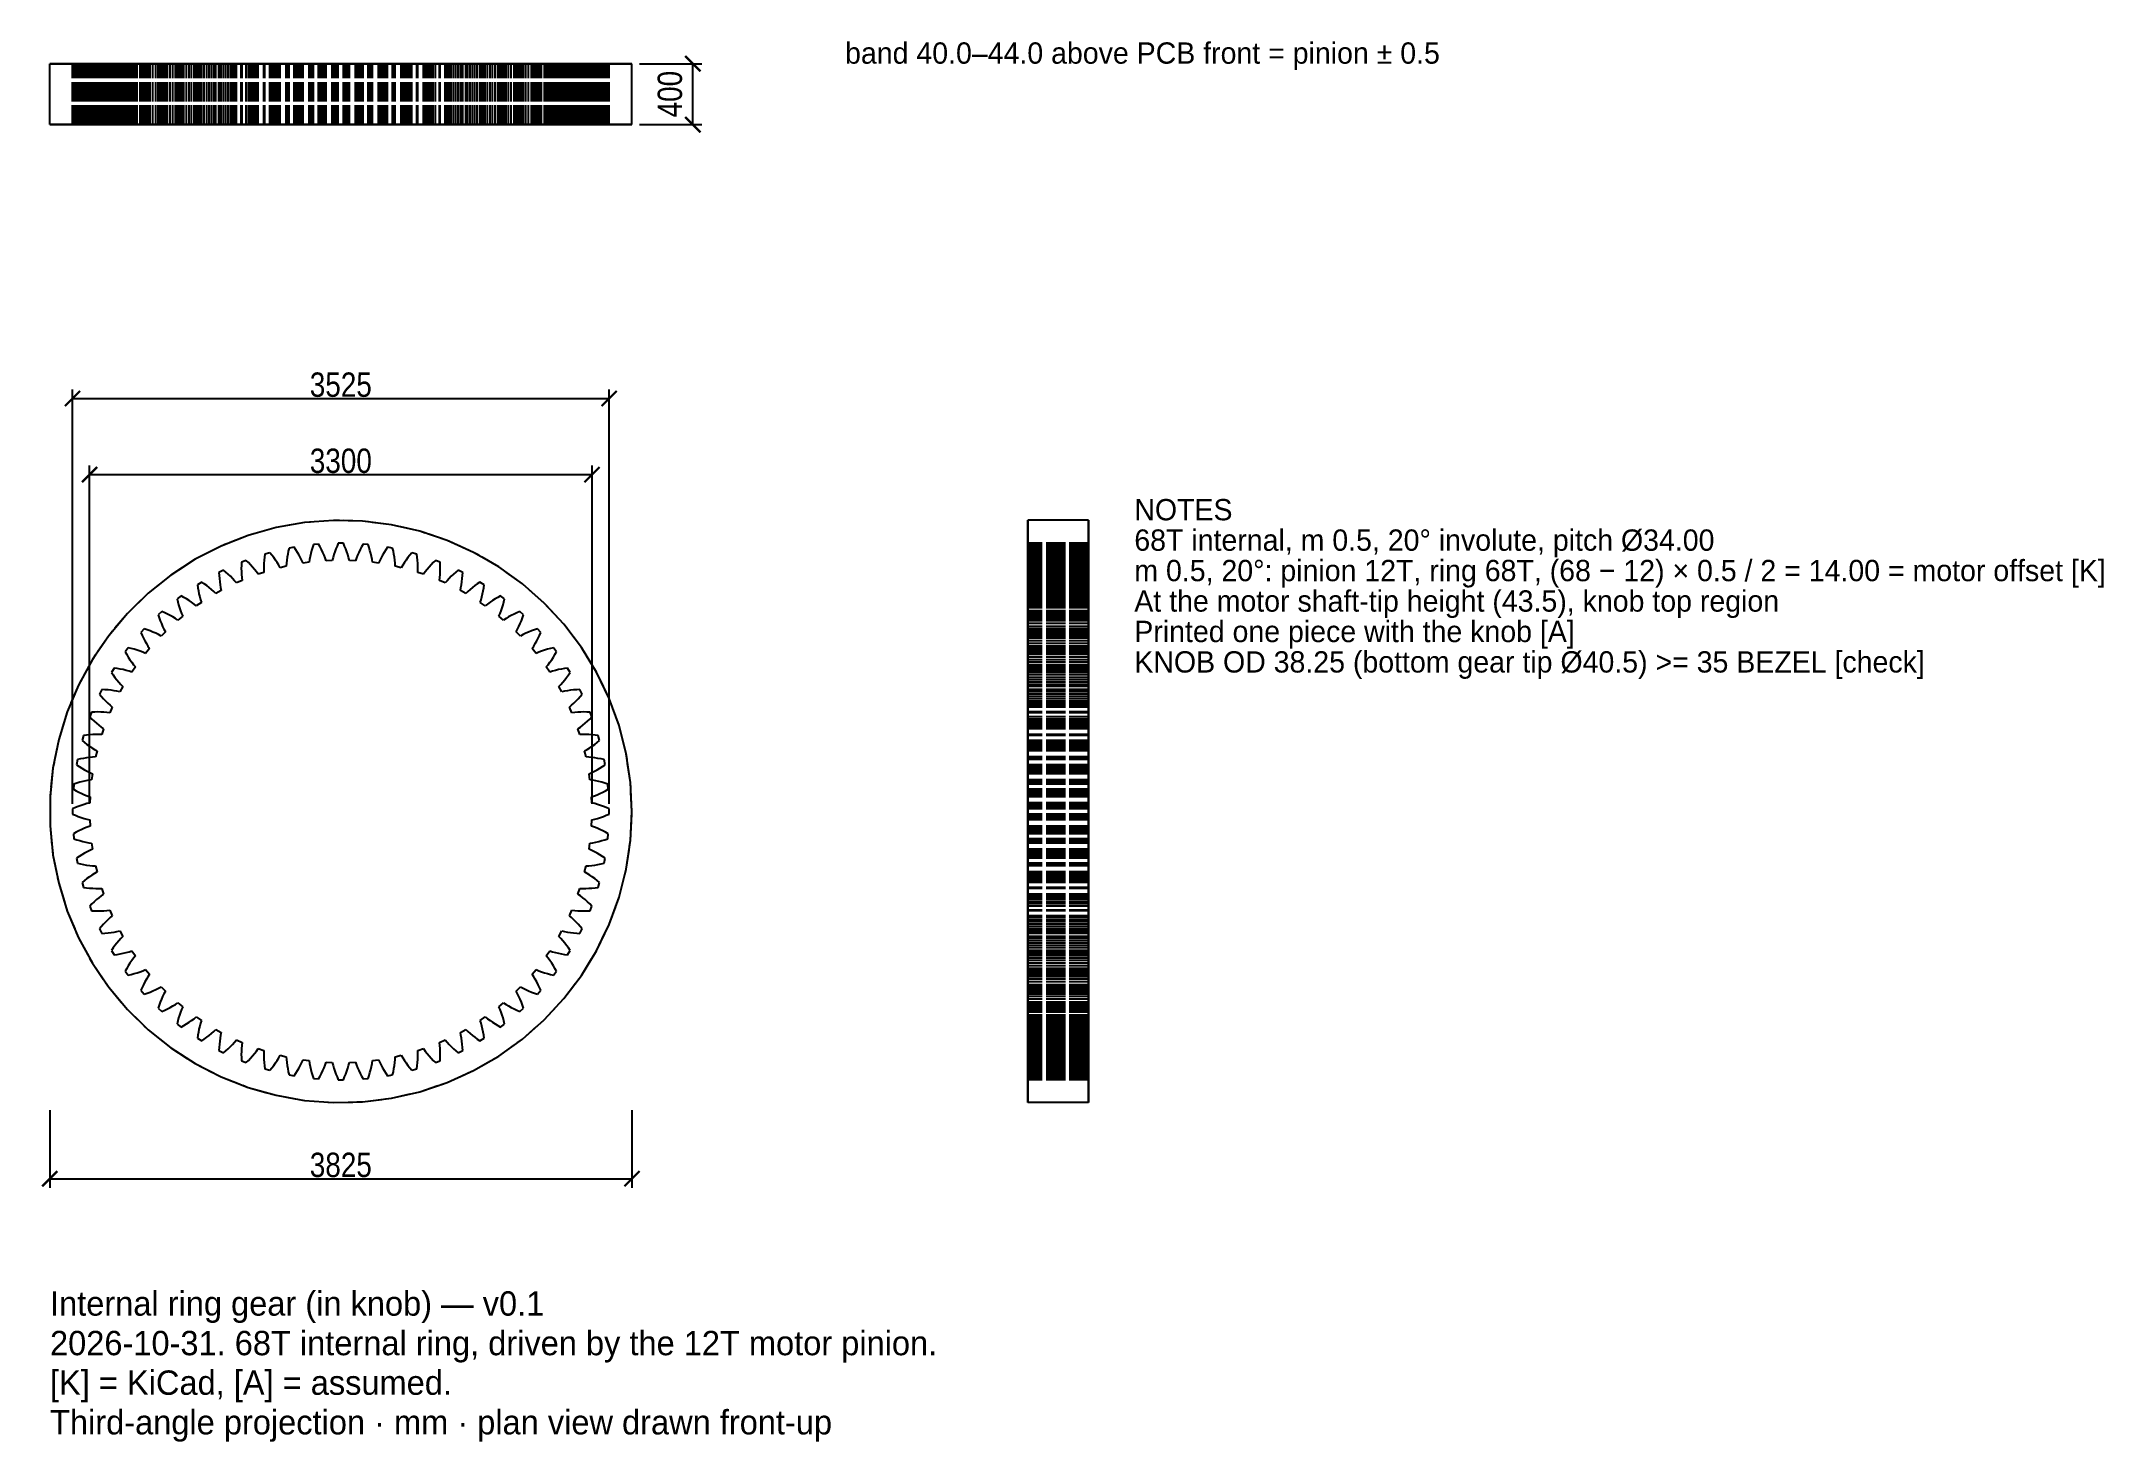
# Model space of a CAD drawing. Header units: millimetres. Extents: x -20 to 116, y -41 to 51.
import ezdxf

# ---------------------------------------------------------------- set-up
doc = ezdxf.new("R2010")
doc.units = ezdxf.units.MM
doc.linetypes.add('DASHED', pattern=[1.524, 1.27, -0.254])
for name, color, linetype in [('DIMS', 3, 'CONTINUOUS'), ('HIDDEN', 8, 'DASHED'), ('TEXT', 7, 'CONTINUOUS'), ('VISIBLE', 7, 'CONTINUOUS')]:
    doc.layers.add(name, color=color, linetype=linetype)
doc.styles.add('OpenSansCondensed-Light', font='OpenSansCondensed-Light.ttf')
doc.dimstyles.new('EZDXF', dxfattribs={"dimtxt": 0.25, "dimasz": 0.175, "dimexe": 0.375, "dimexo": 0.125, "dimgap": 0.1, "dimtad": 1, "dimlfac": 100, "dimzin": 12, "dimdsep": 46, "dimtxsty": 'OpenSansCondensed-Light', "dimblk": 'ARCHTICK', "dimcen": 2.5, "dimazin": 3, "dimtfac": 0.5, "dimtmove": 2, "dimatfit": 3})

msp = doc.modelspace()

# ---------------------------------------------------------------- texts
at = {"layer": 'TEXT'}
for s, height, p in [('band 40.0–44.0 above PCB front = pinion ± 0.5', 1.4, (33.125, 49.11906)), ('NOTES', 1.4, (52.125, 19.125)), ('68T internal, m 0.5, 20° involute, pitch Ø34.00', 1.4, (52.125, 17.125)), ('m 0.5, 20°: pinion 12T, ring 68T, (68 − 12) × 0.5 / 2 = 14.00 = motor offset [K]', 1.4, (52.125, 15.125)), ('At the motor shaft-tip height (43.5), knob top region', 1.4, (52.125, 13.125)), ('Printed one piece with the knob [A]', 1.4, (52.125, 11.125)), ('KNOB OD 38.25 (bottom gear tip Ø40.5) >= 35 BEZEL [check]', 1.4, (52.125, 9.125)), ('Internal ring gear (in knob) — v0.1', 1.6, (-19.10123, -33.11906)), ('2026-10-31. 68T internal ring, driven by the 12T motor pinion.', 1.6, (-19.10123, -35.71906)), ('[K] = KiCad, [A] = assumed.', 1.6, (-19.10123, -38.31906)), ('Third-angle projection · mm · plan view drawn front-up', 1.6, (-19.10123, -40.91906))]:
    msp.add_text(s, height=height, dxfattribs=at).set_placement(p)

# ---------------------------------------------------------------- blocks, each defined once
blk = doc.blocks.new('_ARCHTICK')
at = {"color": 0, "linetype": 'BYBLOCK', "const_width": 0.15}
blk.add_lwpolyline([(-0.5, -0.5), (0.5, 0.5)], dxfattribs=at)

# ---------------------------------------------------------------- dimensions: what is measured, and where the dimension line sits
at = {"layer": 'DIMS'}
msp.add_linear_dim(base=(23.125, 45.11906), p1=(19.125, 45.11906), p2=(19.125, 49.11906), angle=90, dimstyle='EZDXF', override={"dimtxt": 1.6, "dimasz": 1, "dimexe": 0.6, "dimexo": 0.5, "dimdec": 2}, dxfattribs=at).render()
for base, p1, p2 in [((-17.625, 27.125), (-17.625, 0), (17.625, 0)), ((-16.5, 22.125), (-16.5, 0), (16.5, 0)), ((-19.125, -24.125), (-19.125, -19.125), (19.125, -19.125))]:
    msp.add_linear_dim(base=base, p1=p1, p2=p2, dimstyle='EZDXF', override={"dimtxt": 1.6, "dimasz": 1, "dimexe": 0.6, "dimexo": 0.5, "dimdec": 2}, dxfattribs=at).render()

# ---------------------------------------------------------------- linework, layer by layer
at = {"layer": 'HIDDEN'}
for points in [[(-19.125, 49.11906), (-18.51786, 49.11906), (-17.91071, 49.11906), (-17.30357, 49.11906), (-16.69643, 49.11906), (-16.08929, 49.11906), (-15.48214, 49.11906), (-14.875, 49.11906), (-14.26786, 49.11906), (-13.66071, 49.11906), (-13.05357, 49.11906), (-12.44643, 49.11906), (-11.83929, 49.11906), (-11.23214, 49.11906), (-10.625, 49.11906), (-10.01786, 49.11906), (-9.41071, 49.11906), (-8.80357, 49.11906), (-8.19643, 49.11906), (-7.58929, 49.11906), (-6.98214, 49.11906), (-6.375, 49.11906), (-5.76786, 49.11906), (-5.16071, 49.11906), (-4.55357, 49.11906), (-3.94643, 49.11906), (-3.33929, 49.11906), (-2.73214, 49.11906), (-2.125, 49.11906), (-1.51786, 49.11906), (-0.91071, 49.11906), (-0.30357, 49.11906), (0.30357, 49.11906), (0.91071, 49.11906), (1.51786, 49.11906), (2.125, 49.11906), (2.73214, 49.11906), (3.33929, 49.11906), (3.94643, 49.11906), (4.55357, 49.11906), (5.16071, 49.11906), (5.76786, 49.11906), (6.375, 49.11906), (6.98214, 49.11906), (7.58929, 49.11906), (8.19643, 49.11906), (8.80357, 49.11906), (9.41071, 49.11906), (10.01786, 49.11906), (10.625, 49.11906), (11.23214, 49.11906), (11.83929, 49.11906), (12.44643, 49.11906), (13.05357, 49.11906), (13.66071, 49.11906), (14.26786, 49.11906), (14.875, 49.11906), (15.48214, 49.11906), (16.08929, 49.11906), (16.69643, 49.11906), (17.30357, 49.11906), (17.91071, 49.11906), (18.51786, 49.11906), (19.125, 49.11906)], [(-17.4357, 49.11906), (-17.6242, 49.11906)], [(-17.6242, 49.11906), (-17.4357, 49.11906)], [(-17.6242, 45.11906), (-17.6242, 49.11906)], [(-17.6242, 45.11906), (-17.6242, 49.11906)], [(-17.53352, 49.11906), (-17.56452, 49.11906)], [(-17.56452, 49.11906), (-17.38444, 49.11906)], [(-17.38444, 49.11906), (-17.56452, 49.11906)], [(-17.56452, 49.11906), (-17.53352, 49.11906)], [(-17.56452, 45.11906), (-17.56452, 49.11906)], [(-17.56452, 45.11906), (-17.56452, 49.11906)], [(-17.33821, 49.11906), (-17.53352, 49.11906)], [(-17.53352, 49.11906), (-17.33821, 49.11906)], [(-17.53352, 45.11906), (-17.53352, 49.11906)], [(-17.53352, 45.11906), (-17.53352, 49.11906)], [(-17.24691, 49.11906), (-17.4357, 49.11906)], [(-17.4357, 49.11906), (-17.24691, 49.11906)], [(-17.4357, 45.11906), (-17.4357, 49.11906)], [(-17.4357, 45.11906), (-17.4357, 49.11906)], [(-17.38444, 49.11906), (-17.20347, 49.11906)], [(-17.20347, 49.11906), (-17.38444, 49.11906)], [(-17.38444, 45.11906), (-17.38444, 49.11906)], [(-17.38444, 45.11906), (-17.38444, 49.11906)], [(-17.29325, 49.11906), (-17.35498, 49.11906)], [(-17.35498, 49.11906), (-17.18485, 49.11906)], [(-17.18485, 49.11906), (-17.35498, 49.11906)], [(-17.35498, 49.11906), (-17.29325, 49.11906)], [(-17.35498, 45.11906), (-17.35498, 49.11906)], [(-17.35498, 45.11906), (-17.35498, 49.11906)], [(-17.1432, 49.11906), (-17.33821, 49.11906)], [(-17.33821, 49.11906), (-17.1432, 49.11906)], [(-17.33821, 45.11906), (-17.33821, 49.11906)], [(-17.33821, 45.11906), (-17.33821, 49.11906)], [(-17.0928, 49.11906), (-17.29325, 49.11906)], [(-17.29325, 49.11906), (-17.0928, 49.11906)], [(-17.29325, 45.11906), (-17.29325, 49.11906)], [(-17.29325, 45.11906), (-17.29325, 49.11906)], [(-17.0579, 49.11906), (-17.24691, 49.11906)], [(-17.24691, 49.11906), (-17.0579, 49.11906)], [(-17.24691, 45.11906), (-17.24691, 49.11906)], [(-17.24691, 45.11906), (-17.24691, 49.11906)], [(-17.20347, 49.11906), (-17.02168, 49.11906)], [(-17.02168, 49.11906), (-17.20347, 49.11906)], [(-17.20347, 45.11906), (-17.20347, 49.11906)], [(-17.20347, 45.11906), (-17.20347, 49.11906)], [(-17.18485, 49.11906), (-17.01326, 49.11906)], [(-17.01326, 49.11906), (-17.18485, 49.11906)], [(-17.18485, 45.11906), (-17.18485, 49.11906)], [(-17.18485, 45.11906), (-17.18485, 49.11906)], [(-16.94859, 49.11906), (-17.1432, 49.11906)], [(-17.1432, 49.11906), (-16.94859, 49.11906)], [(-17.1432, 45.11906), (-17.1432, 49.11906)], [(-17.1432, 45.11906), (-17.1432, 49.11906)], [(-16.89323, 49.11906), (-17.0928, 49.11906)], [(-17.0928, 49.11906), (-16.89323, 49.11906)], [(-17.0928, 45.11906), (-17.0928, 49.11906)], [(-17.0928, 45.11906), (-17.0928, 49.11906)], [(-16.86877, 49.11906), (-17.0579, 49.11906)], [(-17.0579, 49.11906), (-16.86877, 49.11906)], [(-17.0579, 45.11906), (-17.0579, 49.11906)], [(-17.0579, 45.11906), (-17.0579, 49.11906)], [(-17.02168, 49.11906), (-16.83911, 49.11906)], [(-16.83911, 49.11906), (-17.02168, 49.11906)], [(-17.02168, 45.11906), (-17.02168, 49.11906)], [(-17.02168, 45.11906), (-17.02168, 49.11906)], [(-17.01326, 49.11906), (-16.84023, 49.11906)], [(-16.84023, 49.11906), (-17.01326, 49.11906)], [(-17.01326, 45.11906), (-17.01326, 49.11906)], [(-17.01326, 45.11906), (-17.01326, 49.11906)], [(-16.90543, 49.11906), (-16.99738, 49.11906)], [(-16.99738, 49.11906), (-16.83865, 49.11906)], [(-16.83865, 49.11906), (-16.99738, 49.11906)], [(-16.99738, 49.11906), (-16.90543, 49.11906)], [(-16.99738, 45.11906), (-16.99738, 49.11906)], [(-16.99738, 45.11906), (-16.99738, 49.11906)], [(-16.75451, 49.11906), (-16.94859, 49.11906)], [(-16.94859, 49.11906), (-16.75451, 49.11906)], [(-16.94859, 45.11906), (-16.94859, 49.11906)], [(-16.94859, 45.11906), (-16.94859, 49.11906)], [(-16.70155, 49.11906), (-16.90543, 49.11906)], [(-16.90543, 49.11906), (-16.70155, 49.11906)], [(-16.90543, 45.11906), (-16.90543, 49.11906)], [(-16.90543, 45.11906), (-16.90543, 49.11906)], [(-16.69468, 49.11906), (-16.89323, 49.11906)], [(-16.89323, 49.11906), (-16.69468, 49.11906)], [(-16.89323, 45.11906), (-16.89323, 49.11906)], [(-16.89323, 45.11906), (-16.89323, 49.11906)], [(-16.6796, 49.11906), (-16.86877, 49.11906)], [(-16.86877, 49.11906), (-16.6796, 49.11906)], [(-16.86877, 45.11906), (-16.86877, 49.11906)], [(-16.86877, 45.11906), (-16.86877, 49.11906)], [(-16.84023, 49.11906), (-16.66579, 49.11906)], [(-16.66579, 49.11906), (-16.84023, 49.11906)], [(-16.84023, 45.11906), (-16.84023, 49.11906)], [(-16.84023, 45.11906), (-16.84023, 49.11906)], [(-16.83911, 49.11906), (-16.65581, 49.11906)], [(-16.65581, 49.11906), (-16.83911, 49.11906)], [(-16.83911, 45.11906), (-16.83911, 49.11906)], [(-16.83911, 45.11906), (-16.83911, 49.11906)], [(-16.83865, 49.11906), (-16.6779, 49.11906)], [(-16.6779, 49.11906), (-16.83865, 49.11906)], [(-16.83865, 45.11906), (-16.83865, 49.11906)], [(-16.83865, 45.11906), (-16.83865, 49.11906)], [(-16.56109, 49.11906), (-16.75451, 49.11906)], [(-16.75451, 49.11906), (-16.56109, 49.11906)], [(-16.75451, 45.11906), (-16.75451, 49.11906)], [(-16.75451, 45.11906), (-16.75451, 49.11906)], [(-16.49914, 49.11906), (-16.70155, 49.11906)], [(-16.70155, 49.11906), (-16.49914, 49.11906)], [(-16.70155, 45.11906), (-16.70155, 49.11906)], [(-16.70155, 45.11906), (-16.70155, 49.11906)], [(-16.49731, 49.11906), (-16.69468, 49.11906)], [(-16.69468, 49.11906), (-16.49731, 49.11906)], [(-16.69468, 45.11906), (-16.69468, 49.11906)], [(-16.69468, 45.11906), (-16.69468, 49.11906)], [(-16.4905, 49.11906), (-16.6796, 49.11906)], [(-16.6796, 49.11906), (-16.4905, 49.11906)], [(-16.6796, 45.11906), (-16.6796, 49.11906)], [(-16.6796, 45.11906), (-16.6796, 49.11906)], [(-16.6779, 49.11906), (-16.51511, 49.11906)], [(-16.51511, 49.11906), (-16.6779, 49.11906)], [(-16.6779, 45.11906), (-16.6779, 49.11906)], [(-16.6779, 45.11906), (-16.6779, 49.11906)], [(-16.66579, 49.11906), (-16.48992, 49.11906)], [(-16.48992, 49.11906), (-16.66579, 49.11906)], [(-16.66579, 45.11906), (-16.66579, 49.11906)], [(-16.66579, 45.11906), (-16.66579, 49.11906)], [(-16.65581, 49.11906), (-16.47181, 49.11906)], [(-16.47181, 49.11906), (-16.65581, 49.11906)], [(-16.65581, 45.11906), (-16.65581, 49.11906)], [(-16.65581, 45.11906), (-16.65581, 49.11906)], [(-16.3685, 49.11906), (-16.56109, 49.11906)], [(-16.56109, 49.11906), (-16.3685, 49.11906)], [(-16.56109, 45.11906), (-16.56109, 49.11906)], [(-16.56109, 45.11906), (-16.56109, 49.11906)], [(-16.51511, 49.11906), (-16.35028, 49.11906)], [(-16.35028, 49.11906), (-16.51511, 49.11906)], [(-16.51511, 45.11906), (-16.51511, 49.11906)], [(-16.51511, 45.11906), (-16.51511, 49.11906)], [(-16.29834, 49.11906), (-16.49914, 49.11906)], [(-16.49914, 49.11906), (-16.29834, 49.11906)], [(-16.49914, 45.11906), (-16.49914, 49.11906)], [(-16.49914, 45.11906), (-16.49914, 49.11906)], [(-16.30129, 49.11906), (-16.49731, 49.11906)], [(-16.49731, 49.11906), (-16.30129, 49.11906)], [(-16.49731, 45.11906), (-16.49731, 49.11906)], [(-16.49731, 45.11906), (-16.49731, 49.11906)], [(-16.37339, 49.11906), (-16.49476, 49.11906)], [(-16.49476, 49.11906), (-16.3488, 49.11906)], [(-16.3488, 49.11906), (-16.49476, 49.11906)], [(-16.49476, 49.11906), (-16.37339, 49.11906)], [(-16.49476, 45.11906), (-16.49476, 49.11906)], [(-16.49476, 45.11906), (-16.49476, 49.11906)], [(-16.47181, 49.11906), (-16.4905, 49.11906)], [(-16.4905, 49.11906), (-16.47181, 49.11906)], [(-16.4905, 45.11906), (-16.4905, 49.11906)], [(-16.4905, 45.11906), (-16.4905, 49.11906)], [(-16.48992, 49.11906), (-16.31259, 49.11906)], [(-16.31259, 49.11906), (-16.48992, 49.11906)], [(-16.48992, 45.11906), (-16.48992, 49.11906)], [(-16.48992, 45.11906), (-16.48992, 49.11906)], [(-16.47181, 45.11906), (-16.47181, 49.11906)], [(-16.47181, 45.11906), (-16.47181, 49.11906)], [(-16.16782, 49.11906), (-16.37339, 49.11906)], [(-16.37339, 49.11906), (-16.16782, 49.11906)], [(-16.37339, 45.11906), (-16.37339, 49.11906)], [(-16.37339, 45.11906), (-16.37339, 49.11906)], [(-16.31259, 49.11906), (-16.3685, 49.11906)], [(-16.3685, 49.11906), (-16.31259, 49.11906)], [(-16.3685, 45.11906), (-16.3685, 49.11906)], [(-16.3685, 45.11906), (-16.3685, 49.11906)], [(-16.35028, 49.11906), (-16.18334, 49.11906)], [(-16.18334, 49.11906), (-16.35028, 49.11906)], [(-16.35028, 45.11906), (-16.35028, 49.11906)], [(-16.35028, 45.11906), (-16.35028, 49.11906)], [(-16.3488, 49.11906), (-16.20025, 49.11906)], [(-16.20025, 49.11906), (-16.3488, 49.11906)], [(-16.3488, 45.11906), (-16.3488, 49.11906)], [(-16.3488, 45.11906), (-16.3488, 49.11906)], [(-16.31259, 45.11906), (-16.31259, 49.11906)], [(-16.31259, 45.11906), (-16.31259, 49.11906)], [(-16.10685, 49.11906), (-16.30129, 49.11906)], [(-16.30129, 49.11906), (-16.10685, 49.11906)], [(-16.30129, 45.11906), (-16.30129, 49.11906)], [(-16.30129, 45.11906), (-16.30129, 49.11906)], [(-16.09936, 49.11906), (-16.29834, 49.11906)], [(-16.29834, 49.11906), (-16.09936, 49.11906)], [(-16.29834, 45.11906), (-16.29834, 49.11906)], [(-16.29834, 45.11906), (-16.29834, 49.11906)], [(-16.20025, 49.11906), (-16.04909, 49.11906)], [(-16.04909, 49.11906), (-16.20025, 49.11906)], [(-16.20025, 45.11906), (-16.20025, 49.11906)], [(-16.20025, 45.11906), (-16.20025, 49.11906)], [(-16.18334, 49.11906), (-16.01419, 49.11906)], [(-16.01419, 49.11906), (-16.18334, 49.11906)], [(-16.18334, 45.11906), (-16.18334, 49.11906)], [(-16.18334, 45.11906), (-16.18334, 49.11906)], [(-15.96428, 49.11906), (-16.16782, 49.11906)], [(-16.16782, 49.11906), (-15.96428, 49.11906)], [(-16.16782, 45.11906), (-16.16782, 49.11906)], [(-16.16782, 45.11906), (-16.16782, 49.11906)], [(-16.01419, 49.11906), (-16.10685, 49.11906)], [(-16.10685, 49.11906), (-16.01419, 49.11906)], [(-16.10685, 45.11906), (-16.10685, 49.11906)], [(-16.10685, 45.11906), (-16.10685, 49.11906)], [(-15.90241, 49.11906), (-16.09936, 49.11906)], [(-16.09936, 49.11906), (-15.90241, 49.11906)], [(-16.09936, 45.11906), (-16.09936, 49.11906)], [(-16.09936, 45.11906), (-16.09936, 49.11906)], [(-16.04909, 49.11906), (-15.89527, 49.11906)], [(-15.89527, 49.11906), (-16.04909, 49.11906)], [(-16.04909, 45.11906), (-16.04909, 49.11906)], [(-16.04909, 45.11906), (-16.04909, 49.11906)], [(-16.01419, 45.11906), (-16.01419, 49.11906)], [(-16.01419, 45.11906), (-16.01419, 49.11906)], [(-15.76295, 49.11906), (-15.96428, 49.11906)], [(-15.96428, 49.11906), (-15.76295, 49.11906)], [(-15.96428, 45.11906), (-15.96428, 49.11906)], [(-15.96428, 45.11906), (-15.96428, 49.11906)], [(-15.70778, 49.11906), (-15.90241, 49.11906)], [(-15.90241, 49.11906), (-15.70778, 49.11906)], [(-15.90241, 45.11906), (-15.90241, 49.11906)], [(-15.90241, 45.11906), (-15.90241, 49.11906)], [(-15.89527, 49.11906), (-15.73869, 49.11906)], [(-15.73869, 49.11906), (-15.89527, 49.11906)], [(-15.89527, 45.11906), (-15.89527, 49.11906)], [(-15.89527, 45.11906), (-15.89527, 49.11906)], [(-15.70166, 49.11906), (-15.85142, 49.11906)], [(-15.85142, 49.11906), (-15.71945, 49.11906)], [(-15.71945, 49.11906), (-15.85142, 49.11906)], [(-15.85142, 49.11906), (-15.70166, 49.11906)], [(-15.85142, 45.11906), (-15.85142, 49.11906)], [(-15.85142, 45.11906), (-15.85142, 49.11906)], [(-15.56405, 49.11906), (-15.76295, 49.11906)], [(-15.76295, 49.11906), (-15.56405, 49.11906)], [(-15.76295, 45.11906), (-15.76295, 49.11906)], [(-15.76295, 45.11906), (-15.76295, 49.11906)], [(-15.73869, 49.11906), (-15.57917, 49.11906)], [(-15.57917, 49.11906), (-15.73869, 49.11906)], [(-15.73869, 45.11906), (-15.73869, 49.11906)], [(-15.73869, 45.11906), (-15.73869, 49.11906)], [(-15.71945, 49.11906), (-15.58438, 49.11906)], [(-15.58438, 49.11906), (-15.71945, 49.11906)], [(-15.71945, 45.11906), (-15.71945, 49.11906)], [(-15.71945, 45.11906), (-15.71945, 49.11906)], [(-15.57917, 49.11906), (-15.70778, 49.11906)], [(-15.70778, 49.11906), (-15.57917, 49.11906)], [(-15.70778, 45.11906), (-15.70778, 49.11906)], [(-15.70778, 45.11906), (-15.70778, 49.11906)], [(-15.49615, 49.11906), (-15.70166, 49.11906)], [(-15.70166, 49.11906), (-15.49615, 49.11906)], [(-15.70166, 45.11906), (-15.70166, 49.11906)], [(-15.70166, 45.11906), (-15.70166, 49.11906)], [(-15.58438, 49.11906), (-15.44615, 49.11906)], [(-15.44615, 49.11906), (-15.58438, 49.11906)], [(-15.58438, 45.11906), (-15.58438, 49.11906)], [(-15.58438, 45.11906), (-15.58438, 49.11906)], [(-15.57917, 45.11906), (-15.57917, 49.11906)], [(-15.57917, 45.11906), (-15.57917, 49.11906)], [(-15.36785, 49.11906), (-15.56405, 49.11906)], [(-15.56405, 49.11906), (-15.36785, 49.11906)], [(-15.56405, 45.11906), (-15.56405, 49.11906)], [(-15.56405, 45.11906), (-15.56405, 49.11906)], [(-15.29322, 49.11906), (-15.49615, 49.11906)], [(-15.49615, 49.11906), (-15.29322, 49.11906)], [(-15.49615, 45.11906), (-15.49615, 49.11906)], [(-15.49615, 45.11906), (-15.49615, 49.11906)], [(-15.44615, 49.11906), (-15.30465, 49.11906)], [(-15.30465, 49.11906), (-15.44615, 49.11906)], [(-15.44615, 45.11906), (-15.44615, 49.11906)], [(-15.44615, 45.11906), (-15.44615, 49.11906)], [(-15.1747, 49.11906), (-15.36785, 49.11906)], [(-15.36785, 49.11906), (-15.1747, 49.11906)], [(-15.36785, 45.11906), (-15.36785, 49.11906)], [(-15.36785, 45.11906), (-15.36785, 49.11906)], [(-15.30465, 49.11906), (-15.15976, 49.11906)], [(-15.15976, 49.11906), (-15.30465, 49.11906)], [(-15.30465, 45.11906), (-15.30465, 49.11906)], [(-15.30465, 45.11906), (-15.30465, 49.11906)], [(-15.09307, 49.11906), (-15.29322, 49.11906)], [(-15.29322, 49.11906), (-15.09307, 49.11906)], [(-15.29322, 45.11906), (-15.29322, 49.11906)], [(-15.29322, 45.11906), (-15.29322, 49.11906)], [(-15.01123, 49.11906), (-15.1747, 49.11906)], [(-15.1747, 49.11906), (-15.01123, 49.11906)], [(-15.1747, 45.11906), (-15.1747, 49.11906)], [(-15.1747, 45.11906), (-15.1747, 49.11906)], [(-15.15976, 49.11906), (-15.01123, 49.11906)], [(-15.01123, 49.11906), (-15.15976, 49.11906)], [(-15.15976, 45.11906), (-15.15976, 49.11906)], [(-15.15976, 45.11906), (-15.15976, 49.11906)], [(-14.89596, 49.11906), (-15.09307, 49.11906)], [(-15.09307, 49.11906), (-14.89596, 49.11906)], [(-15.09307, 45.11906), (-15.09307, 49.11906)], [(-15.09307, 45.11906), (-15.09307, 49.11906)], [(-14.89596, 49.11906), (-15.07283, 49.11906)], [(-15.07283, 49.11906), (-14.956, 49.11906)], [(-14.956, 49.11906), (-15.07283, 49.11906)], [(-15.07283, 49.11906), (-14.89596, 49.11906)], [(-15.07283, 45.11906), (-15.07283, 49.11906)], [(-15.07283, 45.11906), (-15.07283, 49.11906)], [(-15.01123, 45.11906), (-15.01123, 49.11906)], [(-15.01123, 45.11906), (-15.01123, 49.11906)], [(-14.956, 49.11906), (-14.83555, 49.11906)], [(-14.83555, 49.11906), (-14.956, 49.11906)], [(-14.956, 45.11906), (-14.956, 49.11906)], [(-14.956, 45.11906), (-14.956, 49.11906)], [(-14.69226, 49.11906), (-14.89596, 49.11906)], [(-14.70218, 49.11906), (-14.89596, 49.11906)], [(-14.89596, 49.11906), (-14.70218, 49.11906)], [(-14.89596, 49.11906), (-14.69226, 49.11906)], [(-14.89596, 45.11906), (-14.89596, 49.11906)], [(-14.89596, 45.11906), (-14.89596, 49.11906)], [(-14.89596, 45.11906), (-14.89596, 49.11906)], [(-14.89596, 45.11906), (-14.89596, 49.11906)], [(-14.83555, 49.11906), (-14.71142, 49.11906)], [(-14.71142, 49.11906), (-14.83555, 49.11906)], [(-14.83555, 45.11906), (-14.83555, 49.11906)], [(-14.83555, 45.11906), (-14.83555, 49.11906)], [(-14.71142, 49.11906), (-14.58346, 49.11906)], [(-14.58346, 49.11906), (-14.71142, 49.11906)], [(-14.71142, 45.11906), (-14.71142, 49.11906)], [(-14.71142, 45.11906), (-14.71142, 49.11906)], [(-14.51215, 49.11906), (-14.70218, 49.11906)], [(-14.70218, 49.11906), (-14.51215, 49.11906)], [(-14.70218, 45.11906), (-14.70218, 49.11906)], [(-14.70218, 45.11906), (-14.70218, 49.11906)], [(-14.49168, 49.11906), (-14.69226, 49.11906)], [(-14.69226, 49.11906), (-14.49168, 49.11906)], [(-14.69226, 45.11906), (-14.69226, 49.11906)], [(-14.69226, 45.11906), (-14.69226, 49.11906)], [(-14.58346, 49.11906), (-14.45149, 49.11906)], [(-14.45149, 49.11906), (-14.58346, 49.11906)], [(-14.58346, 45.11906), (-14.58346, 49.11906)], [(-14.58346, 45.11906), (-14.58346, 49.11906)], [(-14.31522, 49.11906), (-14.51215, 49.11906)], [(-14.51215, 49.11906), (-14.31522, 49.11906)], [(-14.51215, 45.11906), (-14.51215, 49.11906)], [(-14.51215, 45.11906), (-14.51215, 49.11906)], [(-14.29443, 49.11906), (-14.49168, 49.11906)], [(-14.49168, 49.11906), (-14.29443, 49.11906)], [(-14.49168, 45.11906), (-14.49168, 49.11906)], [(-14.49168, 45.11906), (-14.49168, 49.11906)], [(-14.45149, 49.11906), (-14.31522, 49.11906)], [(-14.31522, 49.11906), (-14.45149, 49.11906)], [(-14.45149, 45.11906), (-14.45149, 49.11906)], [(-14.45149, 45.11906), (-14.45149, 49.11906)], [(-14.31522, 45.11906), (-14.31522, 49.11906)], [(-14.31522, 45.11906), (-14.31522, 49.11906)], [(-14.10078, 49.11906), (-14.29443, 49.11906)], [(-14.29443, 49.11906), (-14.10078, 49.11906)], [(-14.29443, 45.11906), (-14.29443, 49.11906)], [(-14.29443, 45.11906), (-14.29443, 49.11906)], [(-13.96318, 49.11906), (-14.16565, 49.11906)], [(-14.16565, 49.11906), (-14.06495, 49.11906)], [(-14.06495, 49.11906), (-14.16565, 49.11906)], [(-14.16565, 49.11906), (-13.96318, 49.11906)], [(-14.16565, 45.11906), (-14.16565, 49.11906)], [(-14.16565, 45.11906), (-14.16565, 49.11906)], [(-13.91108, 49.11906), (-14.10078, 49.11906)], [(-14.10078, 49.11906), (-13.91108, 49.11906)], [(-14.10078, 45.11906), (-14.10078, 49.11906)], [(-14.10078, 45.11906), (-14.10078, 49.11906)], [(-14.06495, 49.11906), (-13.96016, 49.11906)], [(-13.96016, 49.11906), (-14.06495, 49.11906)], [(-14.06495, 45.11906), (-14.06495, 49.11906)], [(-14.06495, 45.11906), (-14.06495, 49.11906)], [(-13.76303, 49.11906), (-13.96318, 49.11906)], [(-13.96318, 49.11906), (-13.76303, 49.11906)], [(-13.96318, 45.11906), (-13.96318, 49.11906)], [(-13.96318, 45.11906), (-13.96318, 49.11906)], [(-13.96016, 49.11906), (-13.85118, 49.11906)], [(-13.85118, 49.11906), (-13.96016, 49.11906)], [(-13.96016, 45.11906), (-13.96016, 49.11906)], [(-13.96016, 45.11906), (-13.96016, 49.11906)], [(-13.72579, 49.11906), (-13.91108, 49.11906)], [(-13.91108, 49.11906), (-13.72579, 49.11906)], [(-13.91108, 45.11906), (-13.91108, 49.11906)], [(-13.91108, 45.11906), (-13.91108, 49.11906)], [(-13.85118, 49.11906), (-13.73785, 49.11906)], [(-13.73785, 49.11906), (-13.85118, 49.11906)], [(-13.85118, 45.11906), (-13.85118, 49.11906)], [(-13.85118, 45.11906), (-13.85118, 49.11906)], [(-13.5665, 49.11906), (-13.76303, 49.11906)], [(-13.76303, 49.11906), (-13.5665, 49.11906)], [(-13.76303, 45.11906), (-13.76303, 49.11906)], [(-13.76303, 45.11906), (-13.76303, 49.11906)], [(-13.73785, 49.11906), (-13.61993, 49.11906)], [(-13.61993, 49.11906), (-13.73785, 49.11906)], [(-13.73785, 45.11906), (-13.73785, 49.11906)], [(-13.73785, 45.11906), (-13.73785, 49.11906)], [(-13.49708, 49.11906), (-13.72579, 49.11906)], [(-13.72579, 49.11906), (-13.49708, 49.11906)], [(-13.72579, 45.11906), (-13.72579, 49.11906)], [(-13.72579, 45.11906), (-13.72579, 49.11906)], [(-13.61993, 49.11906), (-13.49708, 49.11906)], [(-13.49708, 49.11906), (-13.61993, 49.11906)], [(-13.61993, 45.11906), (-13.61993, 49.11906)], [(-13.61993, 45.11906), (-13.61993, 49.11906)], [(-13.37382, 49.11906), (-13.5665, 49.11906)], [(-13.5665, 49.11906), (-13.37382, 49.11906)], [(-13.5665, 45.11906), (-13.5665, 49.11906)], [(-13.5665, 45.11906), (-13.5665, 49.11906)], [(-13.49708, 45.11906), (-13.49708, 49.11906)], [(-13.49708, 45.11906), (-13.49708, 49.11906)], [(-13.18529, 49.11906), (-13.37382, 49.11906)], [(-13.37382, 49.11906), (-13.18529, 49.11906)], [(-13.37382, 45.11906), (-13.37382, 49.11906)], [(-13.37382, 45.11906), (-13.37382, 49.11906)], [(-13.00129, 49.11906), (-13.18529, 49.11906)], [(-13.18529, 49.11906), (-13.00129, 49.11906)], [(-13.18529, 45.11906), (-13.18529, 49.11906)], [(-13.18529, 45.11906), (-13.18529, 49.11906)], [(-12.91126, 49.11906), (-13.13762, 49.11906)], [(-13.13762, 49.11906), (-13.05389, 49.11906)], [(-13.05389, 49.11906), (-13.13762, 49.11906)], [(-13.13762, 49.11906), (-12.91126, 49.11906)], [(-13.13762, 45.11906), (-13.13762, 49.11906)], [(-13.13762, 45.11906), (-13.13762, 49.11906)], [(-13.05389, 49.11906), (-12.96565, 49.11906)], [(-12.96565, 49.11906), (-13.05389, 49.11906)], [(-13.05389, 45.11906), (-13.05389, 49.11906)], [(-13.05389, 45.11906), (-13.05389, 49.11906)], [(-12.82233, 49.11906), (-13.00129, 49.11906)], [(-13.00129, 49.11906), (-12.82233, 49.11906)], [(-13.00129, 45.11906), (-13.00129, 49.11906)], [(-13.00129, 45.11906), (-13.00129, 49.11906)], [(-12.96565, 49.11906), (-12.87276, 49.11906)], [(-12.87276, 49.11906), (-12.96565, 49.11906)], [(-12.96565, 45.11906), (-12.96565, 49.11906)], [(-12.96565, 45.11906), (-12.96565, 49.11906)], [(-12.71638, 49.11906), (-12.91126, 49.11906)], [(-12.91126, 49.11906), (-12.71638, 49.11906)], [(-12.91126, 45.11906), (-12.91126, 49.11906)], [(-12.91126, 45.11906), (-12.91126, 49.11906)], [(-12.87276, 49.11906), (-12.77503, 49.11906)], [(-12.77503, 49.11906), (-12.87276, 49.11906)], [(-12.87276, 45.11906), (-12.87276, 49.11906)], [(-12.87276, 45.11906), (-12.87276, 49.11906)], [(-12.56378, 49.11906), (-12.82233, 49.11906)], [(-12.82233, 49.11906), (-12.56378, 49.11906)], [(-12.82233, 45.11906), (-12.82233, 49.11906)], [(-12.82233, 45.11906), (-12.82233, 49.11906)], [(-12.77503, 49.11906), (-12.67217, 49.11906)], [(-12.67217, 49.11906), (-12.77503, 49.11906)], [(-12.77503, 45.11906), (-12.77503, 49.11906)], [(-12.77503, 45.11906), (-12.77503, 49.11906)], [(-12.52558, 49.11906), (-12.71638, 49.11906)], [(-12.71638, 49.11906), (-12.52558, 49.11906)], [(-12.71638, 45.11906), (-12.71638, 49.11906)], [(-12.71638, 45.11906), (-12.71638, 49.11906)], [(-12.67217, 49.11906), (-12.56378, 49.11906)], [(-12.56378, 49.11906), (-12.67217, 49.11906)], [(-12.67217, 45.11906), (-12.67217, 49.11906)], [(-12.67217, 45.11906), (-12.67217, 49.11906)], [(-12.56378, 45.11906), (-12.56378, 49.11906)], [(-12.56378, 45.11906), (-12.56378, 49.11906)], [(-12.33912, 49.11906), (-12.52558, 49.11906)], [(-12.52558, 49.11906), (-12.33912, 49.11906)], [(-12.52558, 45.11906), (-12.52558, 49.11906)], [(-12.52558, 45.11906), (-12.52558, 49.11906)], [(-12.15732, 49.11906), (-12.33912, 49.11906)], [(-12.33912, 49.11906), (-12.15732, 49.11906)], [(-12.33912, 45.11906), (-12.33912, 49.11906)], [(-12.33912, 45.11906), (-12.33912, 49.11906)], [(-11.98058, 49.11906), (-12.15732, 49.11906)], [(-12.15732, 49.11906), (-11.98058, 49.11906)], [(-12.15732, 45.11906), (-12.15732, 49.11906)], [(-12.15732, 45.11906), (-12.15732, 49.11906)], [(-11.7492, 49.11906), (-11.99749, 49.11906)], [(-11.99749, 49.11906), (-11.93147, 49.11906)], [(-11.93147, 49.11906), (-11.99749, 49.11906)], [(-11.99749, 49.11906), (-11.7492, 49.11906)], [(-11.99749, 45.11906), (-11.99749, 49.11906)], [(-11.99749, 45.11906), (-11.99749, 49.11906)], [(-11.80947, 49.11906), (-11.98058, 49.11906)], [(-11.98058, 49.11906), (-11.80947, 49.11906)], [(-11.98058, 45.11906), (-11.98058, 49.11906)], [(-11.98058, 45.11906), (-11.98058, 49.11906)], [(-11.93147, 49.11906), (-11.86054, 49.11906)], [(-11.86054, 49.11906), (-11.93147, 49.11906)], [(-11.93147, 45.11906), (-11.93147, 49.11906)], [(-11.93147, 45.11906), (-11.93147, 49.11906)], [(-11.86054, 49.11906), (-11.78452, 49.11906)], [(-11.78452, 49.11906), (-11.86054, 49.11906)], [(-11.86054, 45.11906), (-11.86054, 49.11906)], [(-11.86054, 45.11906), (-11.86054, 49.11906)], [(-11.5233, 49.11906), (-11.80947, 49.11906)], [(-11.80947, 49.11906), (-11.5233, 49.11906)], [(-11.80947, 45.11906), (-11.80947, 49.11906)], [(-11.80947, 45.11906), (-11.80947, 49.11906)], [(-11.78452, 49.11906), (-11.70321, 49.11906)], [(-11.70321, 49.11906), (-11.78452, 49.11906)], [(-11.78452, 45.11906), (-11.78452, 49.11906)], [(-11.78452, 45.11906), (-11.78452, 49.11906)], [(-11.56124, 49.11906), (-11.7492, 49.11906)], [(-11.7492, 49.11906), (-11.56124, 49.11906)], [(-11.7492, 45.11906), (-11.7492, 49.11906)], [(-11.7492, 45.11906), (-11.7492, 49.11906)], [(-11.70321, 49.11906), (-11.61629, 49.11906)], [(-11.61629, 49.11906), (-11.70321, 49.11906)], [(-11.70321, 45.11906), (-11.70321, 49.11906)], [(-11.70321, 45.11906), (-11.70321, 49.11906)], [(-11.61629, 49.11906), (-11.5233, 49.11906)], [(-11.5233, 49.11906), (-11.61629, 49.11906)], [(-11.61629, 45.11906), (-11.61629, 49.11906)], [(-11.61629, 45.11906), (-11.61629, 49.11906)], [(-11.3778, 49.11906), (-11.56124, 49.11906)], [(-11.56124, 49.11906), (-11.3778, 49.11906)], [(-11.56124, 45.11906), (-11.56124, 49.11906)], [(-11.56124, 45.11906), (-11.56124, 49.11906)], [(-11.5233, 45.11906), (-11.5233, 49.11906)], [(-11.5233, 45.11906), (-11.5233, 49.11906)], [(-11.19915, 49.11906), (-11.3778, 49.11906)], [(-11.3778, 49.11906), (-11.19915, 49.11906)], [(-11.3778, 45.11906), (-11.3778, 49.11906)], [(-11.3778, 45.11906), (-11.3778, 49.11906)], [(-11.02562, 49.11906), (-11.19915, 49.11906)], [(-11.19915, 49.11906), (-11.02562, 49.11906)], [(-11.19915, 45.11906), (-11.19915, 49.11906)], [(-11.19915, 45.11906), (-11.19915, 49.11906)], [(-10.85766, 49.11906), (-11.02562, 49.11906)], [(-11.02562, 49.11906), (-10.85766, 49.11906)], [(-11.02562, 45.11906), (-11.02562, 49.11906)], [(-11.02562, 45.11906), (-11.02562, 49.11906)], [(-10.69586, 49.11906), (-10.85766, 49.11906)], [(-10.85766, 49.11906), (-10.69586, 49.11906)], [(-10.85766, 45.11906), (-10.85766, 49.11906)], [(-10.85766, 45.11906), (-10.85766, 49.11906)], [(-10.48689, 49.11906), (-10.75501, 49.11906)], [(-10.75501, 49.11906), (-10.70725, 49.11906)], [(-10.70725, 49.11906), (-10.75501, 49.11906)], [(-10.75501, 49.11906), (-10.48689, 49.11906)], [(-10.75501, 45.11906), (-10.75501, 49.11906)], [(-10.75501, 45.11906), (-10.75501, 49.11906)], [(-10.70725, 49.11906), (-10.65423, 49.11906)], [(-10.65423, 49.11906), (-10.70725, 49.11906)], [(-10.70725, 45.11906), (-10.70725, 49.11906)], [(-10.70725, 45.11906), (-10.70725, 49.11906)], [(-10.3845, 49.11906), (-10.69586, 49.11906)], [(-10.69586, 49.11906), (-10.3845, 49.11906)], [(-10.69586, 45.11906), (-10.69586, 49.11906)], [(-10.69586, 45.11906), (-10.69586, 49.11906)], [(-10.65423, 49.11906), (-10.59574, 49.11906)], [(-10.59574, 49.11906), (-10.65423, 49.11906)], [(-10.65423, 45.11906), (-10.65423, 49.11906)], [(-10.65423, 45.11906), (-10.65423, 49.11906)], [(-10.59574, 49.11906), (-10.53155, 49.11906)], [(-10.53155, 49.11906), (-10.59574, 49.11906)], [(-10.59574, 45.11906), (-10.59574, 49.11906)], [(-10.59574, 45.11906), (-10.59574, 49.11906)], [(-10.53155, 49.11906), (-10.46131, 49.11906)], [(-10.46131, 49.11906), (-10.53155, 49.11906)], [(-10.53155, 45.11906), (-10.53155, 49.11906)], [(-10.53155, 45.11906), (-10.53155, 49.11906)], [(-10.30746, 49.11906), (-10.48689, 49.11906)], [(-10.48689, 49.11906), (-10.30746, 49.11906)], [(-10.48689, 45.11906), (-10.48689, 49.11906)], [(-10.48689, 45.11906), (-10.48689, 49.11906)], [(-10.46131, 49.11906), (-10.3845, 49.11906)], [(-10.3845, 49.11906), (-10.46131, 49.11906)], [(-10.46131, 45.11906), (-10.46131, 49.11906)], [(-10.46131, 45.11906), (-10.46131, 49.11906)], [(-10.3845, 45.11906), (-10.3845, 49.11906)], [(-10.3845, 45.11906), (-10.3845, 49.11906)], [(-10.13294, 49.11906), (-10.30746, 49.11906)], [(-10.30746, 49.11906), (-10.13294, 49.11906)], [(-10.30746, 45.11906), (-10.30746, 49.11906)], [(-10.30746, 45.11906), (-10.30746, 49.11906)], [(-9.96362, 49.11906), (-10.13294, 49.11906)], [(-10.13294, 49.11906), (-9.96362, 49.11906)], [(-10.13294, 45.11906), (-10.13294, 49.11906)], [(-10.13294, 45.11906), (-10.13294, 49.11906)], [(-9.79986, 49.11906), (-9.96362, 49.11906)], [(-9.96362, 49.11906), (-9.79986, 49.11906)], [(-9.96362, 45.11906), (-9.96362, 49.11906)], [(-9.96362, 45.11906), (-9.96362, 49.11906)], [(-9.6421, 49.11906), (-9.79986, 49.11906)], [(-9.79986, 49.11906), (-9.6421, 49.11906)], [(-9.79986, 45.11906), (-9.79986, 49.11906)], [(-9.79986, 45.11906), (-9.79986, 49.11906)], [(-9.49099, 49.11906), (-9.6421, 49.11906)], [(-9.6421, 49.11906), (-9.49099, 49.11906)], [(-9.6421, 45.11906), (-9.6421, 49.11906)], [(-9.6421, 45.11906), (-9.6421, 49.11906)], [(-9.15711, 49.11906), (-9.49099, 49.11906)], [(-9.49099, 49.11906), (-9.15711, 49.11906)], [(-9.49099, 45.11906), (-9.49099, 49.11906)], [(-9.49099, 45.11906), (-9.49099, 49.11906)], [(-9.13511, 49.11906), (-9.42078, 49.11906)], [(-9.42078, 49.11906), (-9.39169, 49.11906)], [(-9.39169, 49.11906), (-9.42078, 49.11906)], [(-9.42078, 49.11906), (-9.13511, 49.11906)], [(-9.42078, 45.11906), (-9.42078, 49.11906)], [(-9.42078, 45.11906), (-9.42078, 49.11906)], [(-9.39169, 49.11906), (-9.35702, 49.11906)], [(-9.35702, 49.11906), (-9.39169, 49.11906)], [(-9.39169, 45.11906), (-9.39169, 49.11906)], [(-9.39169, 45.11906), (-9.39169, 49.11906)], [(-9.35702, 49.11906), (-9.31656, 49.11906)], [(-9.31656, 49.11906), (-9.35702, 49.11906)], [(-9.35702, 45.11906), (-9.35702, 49.11906)], [(-9.35702, 45.11906), (-9.35702, 49.11906)], [(-9.31656, 49.11906), (-9.27004, 49.11906)], [(-9.27004, 49.11906), (-9.31656, 49.11906)], [(-9.31656, 45.11906), (-9.31656, 49.11906)], [(-9.31656, 45.11906), (-9.31656, 49.11906)], [(-9.27004, 49.11906), (-9.21708, 49.11906)], [(-9.21708, 49.11906), (-9.27004, 49.11906)], [(-9.27004, 45.11906), (-9.27004, 49.11906)], [(-9.27004, 45.11906), (-9.27004, 49.11906)], [(-9.21708, 49.11906), (-9.15711, 49.11906)], [(-9.15711, 49.11906), (-9.21708, 49.11906)], [(-9.21708, 45.11906), (-9.21708, 49.11906)], [(-9.21708, 45.11906), (-9.21708, 49.11906)], [(-9.15711, 45.11906), (-9.15711, 49.11906)], [(-9.15711, 45.11906), (-9.15711, 49.11906)], [(-8.96574, 49.11906), (-9.13511, 49.11906)], [(-9.13511, 49.11906), (-8.96574, 49.11906)], [(-9.13511, 45.11906), (-9.13511, 49.11906)], [(-9.13511, 45.11906), (-9.13511, 49.11906)], [(-8.80164, 49.11906), (-8.96574, 49.11906)], [(-8.96574, 49.11906), (-8.80164, 49.11906)], [(-8.96574, 45.11906), (-8.96574, 49.11906)], [(-8.96574, 45.11906), (-8.96574, 49.11906)], [(-8.6431, 49.11906), (-8.80164, 49.11906)], [(-8.80164, 49.11906), (-8.6431, 49.11906)], [(-8.80164, 45.11906), (-8.80164, 49.11906)], [(-8.80164, 45.11906), (-8.80164, 49.11906)], [(-8.49049, 49.11906), (-8.6431, 49.11906)], [(-8.6431, 49.11906), (-8.49049, 49.11906)], [(-8.6431, 45.11906), (-8.6431, 49.11906)], [(-8.6431, 45.11906), (-8.6431, 49.11906)], [(-8.34428, 49.11906), (-8.49049, 49.11906)], [(-8.49049, 49.11906), (-8.34428, 49.11906)], [(-8.49049, 45.11906), (-8.49049, 49.11906)], [(-8.49049, 45.11906), (-8.49049, 49.11906)], [(-8.20515, 49.11906), (-8.34428, 49.11906)], [(-8.34428, 49.11906), (-8.20515, 49.11906)], [(-8.34428, 45.11906), (-8.34428, 49.11906)], [(-8.34428, 45.11906), (-8.34428, 49.11906)], [(-7.85159, 49.11906), (-8.20515, 49.11906)], [(-8.20515, 49.11906), (-7.85159, 49.11906)], [(-8.20515, 45.11906), (-8.20515, 49.11906)], [(-8.20515, 45.11906), (-8.20515, 49.11906)], [(-7.7054, 49.11906), (-8.00616, 49.11906)], [(-8.00616, 49.11906), (-7.99599, 49.11906)], [(-7.99599, 49.11906), (-8.00616, 49.11906)], [(-8.00616, 49.11906), (-7.7054, 49.11906)], [(-8.00616, 45.11906), (-8.00616, 49.11906)], [(-8.00616, 45.11906), (-8.00616, 49.11906)], [(-7.99599, 49.11906), (-7.97998, 49.11906)], [(-7.97998, 49.11906), (-7.99599, 49.11906)], [(-7.99599, 45.11906), (-7.99599, 49.11906)], [(-7.99599, 45.11906), (-7.99599, 49.11906)], [(-7.97998, 49.11906), (-7.9579, 49.11906)], [(-7.9579, 49.11906), (-7.97998, 49.11906)], [(-7.97998, 45.11906), (-7.97998, 49.11906)], [(-7.97998, 45.11906), (-7.97998, 49.11906)], [(-7.9579, 49.11906), (-7.92944, 49.11906)], [(-7.92944, 49.11906), (-7.9579, 49.11906)], [(-7.9579, 45.11906), (-7.9579, 49.11906)], [(-7.9579, 45.11906), (-7.9579, 49.11906)], [(-7.92944, 49.11906), (-7.89421, 49.11906)], [(-7.89421, 49.11906), (-7.92944, 49.11906)], [(-7.92944, 45.11906), (-7.92944, 49.11906)], [(-7.92944, 45.11906), (-7.92944, 49.11906)], [(-7.89421, 49.11906), (-7.85159, 49.11906)], [(-7.85159, 49.11906), (-7.89421, 49.11906)], [(-7.89421, 45.11906), (-7.89421, 49.11906)], [(-7.89421, 45.11906), (-7.89421, 49.11906)], [(-7.85159, 45.11906), (-7.85159, 49.11906)], [(-7.85159, 45.11906), (-7.85159, 49.11906)], [(-7.54753, 49.11906), (-7.7054, 49.11906)], [(-7.7054, 49.11906), (-7.54753, 49.11906)], [(-7.7054, 45.11906), (-7.7054, 49.11906)], [(-7.7054, 45.11906), (-7.7054, 49.11906)], [(-7.39524, 49.11906), (-7.54753, 49.11906)], [(-7.54753, 49.11906), (-7.39524, 49.11906)], [(-7.54753, 45.11906), (-7.54753, 49.11906)], [(-7.54753, 45.11906), (-7.54753, 49.11906)], [(-7.24883, 49.11906), (-7.39524, 49.11906)], [(-7.39524, 49.11906), (-7.24883, 49.11906)], [(-7.39524, 45.11906), (-7.39524, 49.11906)], [(-7.39524, 45.11906), (-7.39524, 49.11906)], [(-7.10867, 49.11906), (-7.24883, 49.11906)], [(-7.24883, 49.11906), (-7.10867, 49.11906)], [(-7.24883, 45.11906), (-7.24883, 49.11906)], [(-7.24883, 45.11906), (-7.24883, 49.11906)], [(-6.97527, 49.11906), (-7.10867, 49.11906)], [(-7.10867, 49.11906), (-6.97527, 49.11906)], [(-7.10867, 45.11906), (-7.10867, 49.11906)], [(-7.10867, 45.11906), (-7.10867, 49.11906)], [(-6.84931, 49.11906), (-6.97527, 49.11906)], [(-6.97527, 49.11906), (-6.84931, 49.11906)], [(-6.97527, 45.11906), (-6.97527, 49.11906)], [(-6.97527, 45.11906), (-6.97527, 49.11906)], [(-6.47908, 49.11906), (-6.84931, 49.11906)], [(-6.84931, 49.11906), (-6.47908, 49.11906)], [(-6.84931, 45.11906), (-6.84931, 49.11906)], [(-6.84931, 45.11906), (-6.84931, 49.11906)], [(-6.53208, 49.11906), (-6.53486, 49.11906)], [(-6.53486, 49.11906), (-6.53134, 49.11906)], [(-6.53134, 49.11906), (-6.53486, 49.11906)], [(-6.53486, 49.11906), (-6.53208, 49.11906)], [(-6.53486, 45.11906), (-6.53486, 49.11906)], [(-6.53486, 45.11906), (-6.53486, 49.11906)], [(-6.52324, 49.11906), (-6.53208, 49.11906)], [(-6.53208, 49.11906), (-6.52324, 49.11906)], [(-6.53208, 45.11906), (-6.53208, 49.11906)], [(-6.53208, 45.11906), (-6.53208, 49.11906)], [(-6.53134, 49.11906), (-6.52119, 49.11906)], [(-6.52119, 49.11906), (-6.53134, 49.11906)], [(-6.53134, 45.11906), (-6.53134, 49.11906)], [(-6.53134, 45.11906), (-6.53134, 49.11906)], [(-6.20995, 49.11906), (-6.52324, 49.11906)], [(-6.52324, 49.11906), (-6.20995, 49.11906)], [(-6.52324, 45.11906), (-6.52324, 49.11906)], [(-6.52324, 45.11906), (-6.52324, 49.11906)], [(-6.52119, 49.11906), (-6.50399, 49.11906)], [(-6.50399, 49.11906), (-6.52119, 49.11906)], [(-6.52119, 45.11906), (-6.52119, 49.11906)], [(-6.52119, 45.11906), (-6.52119, 49.11906)], [(-6.50399, 49.11906), (-6.47908, 49.11906)], [(-6.47908, 49.11906), (-6.50399, 49.11906)], [(-6.50399, 45.11906), (-6.50399, 49.11906)], [(-6.50399, 45.11906), (-6.50399, 49.11906)], [(-6.47908, 45.11906), (-6.47908, 49.11906)], [(-6.47908, 45.11906), (-6.47908, 49.11906)], [(-6.06492, 49.11906), (-6.20995, 49.11906)], [(-6.20995, 49.11906), (-6.06492, 49.11906)], [(-6.20995, 45.11906), (-6.20995, 49.11906)], [(-6.20995, 45.11906), (-6.20995, 49.11906)], [(-5.92575, 49.11906), (-6.06492, 49.11906)], [(-6.06492, 49.11906), (-5.92575, 49.11906)], [(-6.06492, 45.11906), (-6.06492, 49.11906)], [(-6.06492, 45.11906), (-6.06492, 49.11906)], [(-5.79272, 49.11906), (-5.92575, 49.11906)], [(-5.92575, 49.11906), (-5.79272, 49.11906)], [(-5.92575, 45.11906), (-5.92575, 49.11906)], [(-5.92575, 45.11906), (-5.92575, 49.11906)], [(-5.66622, 49.11906), (-5.79272, 49.11906)], [(-5.79272, 49.11906), (-5.66622, 49.11906)], [(-5.79272, 45.11906), (-5.79272, 49.11906)], [(-5.79272, 45.11906), (-5.79272, 49.11906)], [(-5.54675, 49.11906), (-5.66622, 49.11906)], [(-5.66622, 49.11906), (-5.54675, 49.11906)], [(-5.66622, 45.11906), (-5.66622, 49.11906)], [(-5.66622, 45.11906), (-5.66622, 49.11906)], [(-5.43503, 49.11906), (-5.54675, 49.11906)], [(-5.54675, 49.11906), (-5.43503, 49.11906)], [(-5.54675, 45.11906), (-5.54675, 49.11906)], [(-5.54675, 45.11906), (-5.54675, 49.11906)], [(-5.0513, 49.11906), (-5.43503, 49.11906)], [(-5.43503, 49.11906), (-5.0513, 49.11906)], [(-5.43503, 45.11906), (-5.43503, 49.11906)], [(-5.43503, 45.11906), (-5.43503, 49.11906)], [(-5.0573, 49.11906), (-5.05827, 49.11906)], [(-5.05827, 49.11906), (-5.0513, 49.11906)], [(-5.0513, 49.11906), (-5.05827, 49.11906)], [(-5.05827, 49.11906), (-5.0573, 49.11906)], [(-5.05827, 45.11906), (-5.05827, 49.11906)], [(-5.05827, 45.11906), (-5.05827, 49.11906)], [(-5.04905, 49.11906), (-5.0573, 49.11906)], [(-5.0573, 49.11906), (-5.04905, 49.11906)], [(-5.0573, 45.11906), (-5.0573, 49.11906)], [(-5.0573, 45.11906), (-5.0573, 49.11906)], [(-5.0513, 45.11906), (-5.0513, 49.11906)], [(-5.0513, 45.11906), (-5.0513, 49.11906)], [(-5.03398, 49.11906), (-5.04905, 49.11906)], [(-5.04905, 49.11906), (-5.03398, 49.11906)], [(-5.04905, 45.11906), (-5.04905, 49.11906)], [(-5.04905, 45.11906), (-5.04905, 49.11906)], [(-5.01244, 49.11906), (-5.03398, 49.11906)], [(-5.03398, 49.11906), (-5.01244, 49.11906)], [(-5.03398, 45.11906), (-5.03398, 49.11906)], [(-5.03398, 45.11906), (-5.03398, 49.11906)], [(-4.98467, 49.11906), (-5.01244, 49.11906)], [(-5.01244, 49.11906), (-4.98467, 49.11906)], [(-5.01244, 45.11906), (-5.01244, 49.11906)], [(-5.01244, 45.11906), (-5.01244, 49.11906)], [(-4.66151, 49.11906), (-4.98467, 49.11906)], [(-4.98467, 49.11906), (-4.66151, 49.11906)], [(-4.98467, 45.11906), (-4.98467, 49.11906)], [(-4.98467, 45.11906), (-4.98467, 49.11906)], [(-4.53058, 49.11906), (-4.66151, 49.11906)], [(-4.66151, 49.11906), (-4.53058, 49.11906)], [(-4.66151, 45.11906), (-4.66151, 49.11906)], [(-4.66151, 45.11906), (-4.66151, 49.11906)], [(-4.4057, 49.11906), (-4.53058, 49.11906)], [(-4.53058, 49.11906), (-4.4057, 49.11906)], [(-4.53058, 45.11906), (-4.53058, 49.11906)], [(-4.53058, 45.11906), (-4.53058, 49.11906)], [(-4.28718, 49.11906), (-4.4057, 49.11906)], [(-4.4057, 49.11906), (-4.28718, 49.11906)], [(-4.4057, 45.11906), (-4.4057, 49.11906)], [(-4.4057, 45.11906), (-4.4057, 49.11906)], [(-4.17541, 49.11906), (-4.28718, 49.11906)], [(-4.28718, 49.11906), (-4.17541, 49.11906)], [(-4.28718, 45.11906), (-4.28718, 49.11906)], [(-4.28718, 45.11906), (-4.28718, 49.11906)], [(-4.07091, 49.11906), (-4.17541, 49.11906)], [(-4.17541, 49.11906), (-4.07091, 49.11906)], [(-4.17541, 45.11906), (-4.17541, 49.11906)], [(-4.17541, 45.11906), (-4.17541, 49.11906)], [(-3.97438, 49.11906), (-4.07091, 49.11906)], [(-4.07091, 49.11906), (-3.97438, 49.11906)], [(-4.07091, 45.11906), (-4.07091, 49.11906)], [(-4.07091, 45.11906), (-4.07091, 49.11906)], [(-3.58042, 49.11906), (-3.97438, 49.11906)], [(-3.97438, 49.11906), (-3.58042, 49.11906)], [(-3.97438, 45.11906), (-3.97438, 49.11906)], [(-3.97438, 45.11906), (-3.97438, 49.11906)], [(-3.56941, 49.11906), (-3.58042, 49.11906)], [(-3.58042, 49.11906), (-3.56941, 49.11906)], [(-3.58042, 45.11906), (-3.58042, 49.11906)], [(-3.58042, 45.11906), (-3.58042, 49.11906)], [(-3.55027, 49.11906), (-3.56941, 49.11906)], [(-3.56941, 49.11906), (-3.55027, 49.11906)], [(-3.56941, 45.11906), (-3.56941, 49.11906)], [(-3.56941, 45.11906), (-3.56941, 49.11906)], [(-3.52369, 49.11906), (-3.55027, 49.11906)], [(-3.55027, 49.11906), (-3.52369, 49.11906)], [(-3.55027, 45.11906), (-3.55027, 49.11906)], [(-3.55027, 45.11906), (-3.55027, 49.11906)], [(-3.49016, 49.11906), (-3.52369, 49.11906)], [(-3.52369, 49.11906), (-3.49016, 49.11906)], [(-3.52369, 45.11906), (-3.52369, 49.11906)], [(-3.52369, 45.11906), (-3.52369, 49.11906)], [(-3.45003, 49.11906), (-3.49016, 49.11906)], [(-3.49016, 49.11906), (-3.45003, 49.11906)], [(-3.49016, 45.11906), (-3.49016, 49.11906)], [(-3.49016, 45.11906), (-3.49016, 49.11906)], [(-3.40357, 49.11906), (-3.45003, 49.11906)], [(-3.45003, 49.11906), (-3.40357, 49.11906)], [(-3.45003, 45.11906), (-3.45003, 49.11906)], [(-3.45003, 45.11906), (-3.45003, 49.11906)], [(-3.07331, 49.11906), (-3.40357, 49.11906)], [(-3.40357, 49.11906), (-3.07331, 49.11906)], [(-3.40357, 45.11906), (-3.40357, 49.11906)], [(-3.40357, 45.11906), (-3.40357, 49.11906)], [(-2.95757, 49.11906), (-3.07331, 49.11906)], [(-3.07331, 49.11906), (-2.95757, 49.11906)], [(-3.07331, 45.11906), (-3.07331, 49.11906)], [(-3.07331, 45.11906), (-3.07331, 49.11906)], [(-2.84806, 49.11906), (-2.95757, 49.11906)], [(-2.95757, 49.11906), (-2.84806, 49.11906)], [(-2.95757, 45.11906), (-2.95757, 49.11906)], [(-2.95757, 45.11906), (-2.95757, 49.11906)], [(-2.74507, 49.11906), (-2.84806, 49.11906)], [(-2.84806, 49.11906), (-2.74507, 49.11906)], [(-2.84806, 45.11906), (-2.84806, 49.11906)], [(-2.84806, 45.11906), (-2.84806, 49.11906)], [(-2.64899, 49.11906), (-2.74507, 49.11906)], [(-2.74507, 49.11906), (-2.64899, 49.11906)], [(-2.74507, 45.11906), (-2.74507, 49.11906)], [(-2.74507, 45.11906), (-2.74507, 49.11906)], [(-2.56033, 49.11906), (-2.64899, 49.11906)], [(-2.64899, 49.11906), (-2.56033, 49.11906)], [(-2.64899, 45.11906), (-2.64899, 49.11906)], [(-2.64899, 45.11906), (-2.64899, 49.11906)], [(-2.47982, 49.11906), (-2.56033, 49.11906)], [(-2.56033, 49.11906), (-2.47982, 49.11906)], [(-2.56033, 45.11906), (-2.56033, 49.11906)], [(-2.56033, 45.11906), (-2.56033, 49.11906)], [(-2.07899, 49.11906), (-2.47982, 49.11906)], [(-2.47982, 49.11906), (-2.07899, 49.11906)], [(-2.47982, 45.11906), (-2.47982, 49.11906)], [(-2.47982, 45.11906), (-2.47982, 49.11906)], [(-2.05009, 49.11906), (-2.07899, 49.11906)], [(-2.07899, 49.11906), (-2.05009, 49.11906)], [(-2.07899, 45.11906), (-2.07899, 49.11906)], [(-2.07899, 45.11906), (-2.07899, 49.11906)], [(-2.01294, 49.11906), (-2.05009, 49.11906)], [(-2.05009, 49.11906), (-2.01294, 49.11906)], [(-2.05009, 45.11906), (-2.05009, 49.11906)], [(-2.05009, 45.11906), (-2.05009, 49.11906)], [(-1.96827, 49.11906), (-2.01294, 49.11906)], [(-2.01294, 49.11906), (-1.96827, 49.11906)], [(-2.01294, 45.11906), (-2.01294, 49.11906)], [(-2.01294, 45.11906), (-2.01294, 49.11906)], [(-1.91656, 49.11906), (-1.96827, 49.11906)], [(-1.96827, 49.11906), (-1.91656, 49.11906)], [(-1.96827, 45.11906), (-1.96827, 49.11906)], [(-1.96827, 45.11906), (-1.96827, 49.11906)], [(-1.85819, 49.11906), (-1.91656, 49.11906)], [(-1.91656, 49.11906), (-1.85819, 49.11906)], [(-1.91656, 45.11906), (-1.91656, 49.11906)], [(-1.91656, 45.11906), (-1.91656, 49.11906)], [(-1.79343, 49.11906), (-1.85819, 49.11906)], [(-1.85819, 49.11906), (-1.79343, 49.11906)], [(-1.85819, 45.11906), (-1.85819, 49.11906)], [(-1.85819, 45.11906), (-1.85819, 49.11906)], [(-1.45888, 49.11906), (-1.79343, 49.11906)], [(-1.79343, 49.11906), (-1.45888, 49.11906)], [(-1.79343, 45.11906), (-1.79343, 49.11906)], [(-1.79343, 45.11906), (-1.79343, 49.11906)], [(-1.35934, 49.11906), (-1.45888, 49.11906)], [(-1.45888, 49.11906), (-1.35934, 49.11906)], [(-1.45888, 45.11906), (-1.45888, 49.11906)], [(-1.45888, 45.11906), (-1.45888, 49.11906)], [(-1.26613, 49.11906), (-1.35934, 49.11906)], [(-1.35934, 49.11906), (-1.26613, 49.11906)], [(-1.35934, 45.11906), (-1.35934, 49.11906)], [(-1.35934, 45.11906), (-1.35934, 49.11906)], [(-1.17954, 49.11906), (-1.26613, 49.11906)], [(-1.26613, 49.11906), (-1.17954, 49.11906)], [(-1.26613, 45.11906), (-1.26613, 49.11906)], [(-1.26613, 45.11906), (-1.26613, 49.11906)], [(-1.09996, 49.11906), (-1.17954, 49.11906)], [(-1.17954, 49.11906), (-1.09996, 49.11906)], [(-1.17954, 45.11906), (-1.17954, 49.11906)], [(-1.17954, 45.11906), (-1.17954, 49.11906)], [(-1.02791, 49.11906), (-1.09996, 49.11906)], [(-1.09996, 49.11906), (-1.02791, 49.11906)], [(-1.09996, 45.11906), (-1.09996, 49.11906)], [(-1.09996, 45.11906), (-1.09996, 49.11906)], [(-0.96411, 49.11906), (-1.02791, 49.11906)], [(-1.02791, 49.11906), (-0.96411, 49.11906)], [(-1.02791, 45.11906), (-1.02791, 49.11906)], [(-1.02791, 45.11906), (-1.02791, 49.11906)], [(-0.55983, 49.11906), (-0.96411, 49.11906)], [(-0.96411, 49.11906), (-0.55983, 49.11906)], [(-0.96411, 45.11906), (-0.96411, 49.11906)], [(-0.96411, 45.11906), (-0.96411, 49.11906)], [(-0.51328, 49.11906), (-0.55983, 49.11906)], [(-0.55983, 49.11906), (-0.51328, 49.11906)], [(-0.55983, 45.11906), (-0.55983, 49.11906)], [(-0.55983, 45.11906), (-0.55983, 49.11906)], [(-0.45845, 49.11906), (-0.51328, 49.11906)], [(-0.51328, 49.11906), (-0.45845, 49.11906)], [(-0.51328, 45.11906), (-0.51328, 49.11906)], [(-0.51328, 45.11906), (-0.51328, 49.11906)], [(-0.39605, 49.11906), (-0.45845, 49.11906)], [(-0.45845, 49.11906), (-0.39605, 49.11906)], [(-0.45845, 45.11906), (-0.45845, 49.11906)], [(-0.45845, 45.11906), (-0.45845, 49.11906)], [(-0.32661, 49.11906), (-0.39605, 49.11906)], [(-0.39605, 49.11906), (-0.32661, 49.11906)], [(-0.39605, 45.11906), (-0.39605, 49.11906)], [(-0.39605, 45.11906), (-0.39605, 49.11906)], [(-0.25049, 49.11906), (-0.32661, 49.11906)], [(-0.32661, 49.11906), (-0.25049, 49.11906)], [(-0.32661, 45.11906), (-0.32661, 49.11906)], [(-0.32661, 45.11906), (-0.32661, 49.11906)], [(-0.16799, 49.11906), (-0.25049, 49.11906)], [(-0.25049, 49.11906), (-0.16799, 49.11906)], [(-0.25049, 45.11906), (-0.25049, 49.11906)], [(-0.25049, 45.11906), (-0.25049, 49.11906)], [(0.16799, 49.11906), (-0.16799, 49.11906)], [(-0.16799, 49.11906), (0.16799, 49.11906)], [(-0.16799, 45.11906), (-0.16799, 49.11906)], [(-0.16799, 45.11906), (-0.16799, 49.11906)], [(0.25049, 49.11906), (0.16799, 49.11906)], [(0.16799, 49.11906), (0.25049, 49.11906)], [(0.16799, 45.11906), (0.16799, 49.11906)], [(0.16799, 45.11906), (0.16799, 49.11906)], [(0.32661, 49.11906), (0.25049, 49.11906)], [(0.25049, 49.11906), (0.32661, 49.11906)], [(0.25049, 45.11906), (0.25049, 49.11906)], [(0.25049, 45.11906), (0.25049, 49.11906)], [(0.39605, 49.11906), (0.32661, 49.11906)], [(0.32661, 49.11906), (0.39605, 49.11906)], [(0.32661, 45.11906), (0.32661, 49.11906)], [(0.32661, 45.11906), (0.32661, 49.11906)], [(0.45845, 49.11906), (0.39605, 49.11906)], [(0.39605, 49.11906), (0.45845, 49.11906)], [(0.39605, 45.11906), (0.39605, 49.11906)], [(0.39605, 45.11906), (0.39605, 49.11906)], [(0.51328, 49.11906), (0.45845, 49.11906)], [(0.45845, 49.11906), (0.51328, 49.11906)], [(0.45845, 45.11906), (0.45845, 49.11906)], [(0.45845, 45.11906), (0.45845, 49.11906)], [(0.55983, 49.11906), (0.51328, 49.11906)], [(0.51328, 49.11906), (0.55983, 49.11906)], [(0.51328, 45.11906), (0.51328, 49.11906)], [(0.51328, 45.11906), (0.51328, 49.11906)], [(0.96411, 49.11906), (0.55983, 49.11906)], [(0.55983, 49.11906), (0.96411, 49.11906)], [(0.55983, 45.11906), (0.55983, 49.11906)], [(0.55983, 45.11906), (0.55983, 49.11906)], [(1.02791, 49.11906), (0.96411, 49.11906)], [(0.96411, 49.11906), (1.02791, 49.11906)], [(0.96411, 45.11906), (0.96411, 49.11906)], [(0.96411, 45.11906), (0.96411, 49.11906)], [(1.09996, 49.11906), (1.02791, 49.11906)], [(1.02791, 49.11906), (1.09996, 49.11906)], [(1.02791, 45.11906), (1.02791, 49.11906)], [(1.02791, 45.11906), (1.02791, 49.11906)], [(1.17954, 49.11906), (1.09996, 49.11906)], [(1.09996, 49.11906), (1.17954, 49.11906)], [(1.09996, 45.11906), (1.09996, 49.11906)], [(1.09996, 45.11906), (1.09996, 49.11906)], [(1.26613, 49.11906), (1.17954, 49.11906)], [(1.17954, 49.11906), (1.26613, 49.11906)], [(1.17954, 45.11906), (1.17954, 49.11906)], [(1.17954, 45.11906), (1.17954, 49.11906)], [(1.35934, 49.11906), (1.26613, 49.11906)], [(1.26613, 49.11906), (1.35934, 49.11906)], [(1.26613, 45.11906), (1.26613, 49.11906)], [(1.26613, 45.11906), (1.26613, 49.11906)], [(1.45888, 49.11906), (1.35934, 49.11906)], [(1.35934, 49.11906), (1.45888, 49.11906)], [(1.35934, 45.11906), (1.35934, 49.11906)], [(1.35934, 45.11906), (1.35934, 49.11906)], [(1.79343, 49.11906), (1.45888, 49.11906)], [(1.45888, 49.11906), (1.79343, 49.11906)], [(1.45888, 45.11906), (1.45888, 49.11906)], [(1.45888, 45.11906), (1.45888, 49.11906)], [(1.85819, 49.11906), (1.79343, 49.11906)], [(1.79343, 49.11906), (1.85819, 49.11906)], [(1.79343, 45.11906), (1.79343, 49.11906)], [(1.79343, 45.11906), (1.79343, 49.11906)], [(1.91656, 49.11906), (1.85819, 49.11906)], [(1.85819, 49.11906), (1.91656, 49.11906)], [(1.85819, 45.11906), (1.85819, 49.11906)], [(1.85819, 45.11906), (1.85819, 49.11906)], [(1.96827, 49.11906), (1.91656, 49.11906)], [(1.91656, 49.11906), (1.96827, 49.11906)], [(1.91656, 45.11906), (1.91656, 49.11906)], [(1.91656, 45.11906), (1.91656, 49.11906)], [(2.01294, 49.11906), (1.96827, 49.11906)], [(1.96827, 49.11906), (2.01294, 49.11906)], [(1.96827, 45.11906), (1.96827, 49.11906)], [(1.96827, 45.11906), (1.96827, 49.11906)], [(2.05009, 49.11906), (2.01294, 49.11906)], [(2.01294, 49.11906), (2.05009, 49.11906)], [(2.01294, 45.11906), (2.01294, 49.11906)], [(2.01294, 45.11906), (2.01294, 49.11906)], [(2.07899, 49.11906), (2.05009, 49.11906)], [(2.05009, 49.11906), (2.07899, 49.11906)], [(2.05009, 45.11906), (2.05009, 49.11906)], [(2.05009, 45.11906), (2.05009, 49.11906)], [(2.47982, 49.11906), (2.07899, 49.11906)], [(2.07899, 49.11906), (2.47982, 49.11906)], [(2.07899, 45.11906), (2.07899, 49.11906)], [(2.07899, 45.11906), (2.07899, 49.11906)], [(2.56033, 49.11906), (2.47982, 49.11906)], [(2.47982, 49.11906), (2.56033, 49.11906)], [(2.47982, 45.11906), (2.47982, 49.11906)], [(2.47982, 45.11906), (2.47982, 49.11906)], [(2.64899, 49.11906), (2.56033, 49.11906)], [(2.56033, 49.11906), (2.64899, 49.11906)], [(2.56033, 45.11906), (2.56033, 49.11906)], [(2.56033, 45.11906), (2.56033, 49.11906)], [(2.74507, 49.11906), (2.64899, 49.11906)], [(2.64899, 49.11906), (2.74507, 49.11906)], [(2.64899, 45.11906), (2.64899, 49.11906)], [(2.64899, 45.11906), (2.64899, 49.11906)], [(2.84806, 49.11906), (2.74507, 49.11906)], [(2.74507, 49.11906), (2.84806, 49.11906)], [(2.74507, 45.11906), (2.74507, 49.11906)], [(2.74507, 45.11906), (2.74507, 49.11906)], [(2.95757, 49.11906), (2.84806, 49.11906)], [(2.84806, 49.11906), (2.95757, 49.11906)], [(2.84806, 45.11906), (2.84806, 49.11906)], [(2.84806, 45.11906), (2.84806, 49.11906)], [(3.07331, 49.11906), (2.95757, 49.11906)], [(2.95757, 49.11906), (3.07331, 49.11906)], [(2.95757, 45.11906), (2.95757, 49.11906)], [(2.95757, 45.11906), (2.95757, 49.11906)], [(3.40357, 49.11906), (3.07331, 49.11906)], [(3.07331, 49.11906), (3.40357, 49.11906)], [(3.07331, 45.11906), (3.07331, 49.11906)], [(3.07331, 45.11906), (3.07331, 49.11906)], [(3.45003, 49.11906), (3.40357, 49.11906)], [(3.40357, 49.11906), (3.45003, 49.11906)], [(3.40357, 45.11906), (3.40357, 49.11906)], [(3.40357, 45.11906), (3.40357, 49.11906)], [(3.49016, 49.11906), (3.45003, 49.11906)], [(3.45003, 49.11906), (3.49016, 49.11906)], [(3.45003, 45.11906), (3.45003, 49.11906)], [(3.45003, 45.11906), (3.45003, 49.11906)], [(3.52369, 49.11906), (3.49016, 49.11906)], [(3.49016, 49.11906), (3.52369, 49.11906)], [(3.49016, 45.11906), (3.49016, 49.11906)], [(3.49016, 45.11906), (3.49016, 49.11906)], [(3.55027, 49.11906), (3.52369, 49.11906)], [(3.52369, 49.11906), (3.55027, 49.11906)], [(3.52369, 45.11906), (3.52369, 49.11906)], [(3.52369, 45.11906), (3.52369, 49.11906)], [(3.56941, 49.11906), (3.55027, 49.11906)], [(3.55027, 49.11906), (3.56941, 49.11906)], [(3.55027, 45.11906), (3.55027, 49.11906)], [(3.55027, 45.11906), (3.55027, 49.11906)], [(3.58042, 49.11906), (3.56941, 49.11906)], [(3.56941, 49.11906), (3.58042, 49.11906)], [(3.56941, 45.11906), (3.56941, 49.11906)], [(3.56941, 45.11906), (3.56941, 49.11906)], [(3.97438, 49.11906), (3.58042, 49.11906)], [(3.58042, 49.11906), (3.97438, 49.11906)], [(3.58042, 45.11906), (3.58042, 49.11906)], [(3.58042, 45.11906), (3.58042, 49.11906)], [(4.07091, 49.11906), (3.97438, 49.11906)], [(3.97438, 49.11906), (4.07091, 49.11906)], [(3.97438, 45.11906), (3.97438, 49.11906)], [(3.97438, 45.11906), (3.97438, 49.11906)], [(4.17541, 49.11906), (4.07091, 49.11906)], [(4.07091, 49.11906), (4.17541, 49.11906)], [(4.07091, 45.11906), (4.07091, 49.11906)], [(4.07091, 45.11906), (4.07091, 49.11906)], [(4.28718, 49.11906), (4.17541, 49.11906)], [(4.17541, 49.11906), (4.28718, 49.11906)], [(4.17541, 45.11906), (4.17541, 49.11906)], [(4.17541, 45.11906), (4.17541, 49.11906)], [(4.4057, 49.11906), (4.28718, 49.11906)], [(4.28718, 49.11906), (4.4057, 49.11906)], [(4.28718, 45.11906), (4.28718, 49.11906)], [(4.28718, 45.11906), (4.28718, 49.11906)], [(4.53058, 49.11906), (4.4057, 49.11906)], [(4.4057, 49.11906), (4.53058, 49.11906)], [(4.4057, 45.11906), (4.4057, 49.11906)], [(4.4057, 45.11906), (4.4057, 49.11906)], [(4.66151, 49.11906), (4.53058, 49.11906)], [(4.53058, 49.11906), (4.66151, 49.11906)], [(4.53058, 45.11906), (4.53058, 49.11906)], [(4.53058, 45.11906), (4.53058, 49.11906)], [(4.98467, 49.11906), (4.66151, 49.11906)], [(4.66151, 49.11906), (4.98467, 49.11906)], [(4.66151, 45.11906), (4.66151, 49.11906)], [(4.66151, 45.11906), (4.66151, 49.11906)], [(5.01244, 49.11906), (4.98467, 49.11906)], [(4.98467, 49.11906), (5.01244, 49.11906)], [(4.98467, 45.11906), (4.98467, 49.11906)], [(4.98467, 45.11906), (4.98467, 49.11906)], [(5.03398, 49.11906), (5.01244, 49.11906)], [(5.01244, 49.11906), (5.03398, 49.11906)], [(5.01244, 45.11906), (5.01244, 49.11906)], [(5.01244, 45.11906), (5.01244, 49.11906)], [(5.04905, 49.11906), (5.03398, 49.11906)], [(5.03398, 49.11906), (5.04905, 49.11906)], [(5.03398, 45.11906), (5.03398, 49.11906)], [(5.03398, 45.11906), (5.03398, 49.11906)], [(5.0573, 49.11906), (5.04905, 49.11906)], [(5.04905, 49.11906), (5.0573, 49.11906)], [(5.04905, 45.11906), (5.04905, 49.11906)], [(5.04905, 45.11906), (5.04905, 49.11906)], [(5.43503, 49.11906), (5.0513, 49.11906)], [(5.0513, 49.11906), (5.05827, 49.11906)], [(5.05827, 49.11906), (5.0513, 49.11906)], [(5.0513, 49.11906), (5.43503, 49.11906)], [(5.0513, 45.11906), (5.0513, 49.11906)], [(5.0513, 45.11906), (5.0513, 49.11906)], [(5.05827, 49.11906), (5.0573, 49.11906)], [(5.0573, 49.11906), (5.05827, 49.11906)], [(5.0573, 45.11906), (5.0573, 49.11906)], [(5.0573, 45.11906), (5.0573, 49.11906)], [(5.05827, 45.11906), (5.05827, 49.11906)], [(5.05827, 45.11906), (5.05827, 49.11906)], [(5.54675, 49.11906), (5.43503, 49.11906)], [(5.43503, 49.11906), (5.54675, 49.11906)], [(5.43503, 45.11906), (5.43503, 49.11906)], [(5.43503, 45.11906), (5.43503, 49.11906)], [(5.66622, 49.11906), (5.54675, 49.11906)], [(5.54675, 49.11906), (5.66622, 49.11906)], [(5.54675, 45.11906), (5.54675, 49.11906)], [(5.54675, 45.11906), (5.54675, 49.11906)], [(5.79272, 49.11906), (5.66622, 49.11906)], [(5.66622, 49.11906), (5.79272, 49.11906)], [(5.66622, 45.11906), (5.66622, 49.11906)], [(5.66622, 45.11906), (5.66622, 49.11906)], [(5.92575, 49.11906), (5.79272, 49.11906)], [(5.79272, 49.11906), (5.92575, 49.11906)], [(5.79272, 45.11906), (5.79272, 49.11906)], [(5.79272, 45.11906), (5.79272, 49.11906)], [(6.06492, 49.11906), (5.92575, 49.11906)], [(5.92575, 49.11906), (6.06492, 49.11906)], [(5.92575, 45.11906), (5.92575, 49.11906)], [(5.92575, 45.11906), (5.92575, 49.11906)], [(6.20995, 49.11906), (6.06492, 49.11906)], [(6.06492, 49.11906), (6.20995, 49.11906)], [(6.06492, 45.11906), (6.06492, 49.11906)], [(6.06492, 45.11906), (6.06492, 49.11906)], [(6.52324, 49.11906), (6.20995, 49.11906)], [(6.20995, 49.11906), (6.52324, 49.11906)], [(6.20995, 45.11906), (6.20995, 49.11906)], [(6.20995, 45.11906), (6.20995, 49.11906)], [(6.84931, 49.11906), (6.47908, 49.11906)], [(6.47908, 49.11906), (6.50399, 49.11906)], [(6.50399, 49.11906), (6.47908, 49.11906)], [(6.47908, 49.11906), (6.84931, 49.11906)], [(6.47908, 45.11906), (6.47908, 49.11906)], [(6.47908, 45.11906), (6.47908, 49.11906)], [(6.50399, 49.11906), (6.52119, 49.11906)], [(6.52119, 49.11906), (6.50399, 49.11906)], [(6.50399, 45.11906), (6.50399, 49.11906)], [(6.50399, 45.11906), (6.50399, 49.11906)], [(6.52119, 49.11906), (6.53134, 49.11906)], [(6.53134, 49.11906), (6.52119, 49.11906)], [(6.52119, 45.11906), (6.52119, 49.11906)], [(6.52119, 45.11906), (6.52119, 49.11906)], [(6.53208, 49.11906), (6.52324, 49.11906)], [(6.52324, 49.11906), (6.53208, 49.11906)], [(6.52324, 45.11906), (6.52324, 49.11906)], [(6.52324, 45.11906), (6.52324, 49.11906)], [(6.53134, 49.11906), (6.53486, 49.11906)], [(6.53486, 49.11906), (6.53134, 49.11906)], [(6.53134, 45.11906), (6.53134, 49.11906)], [(6.53134, 45.11906), (6.53134, 49.11906)], [(6.53486, 49.11906), (6.53208, 49.11906)], [(6.53208, 49.11906), (6.53486, 49.11906)], [(6.53208, 45.11906), (6.53208, 49.11906)], [(6.53208, 45.11906), (6.53208, 49.11906)], [(6.53486, 45.11906), (6.53486, 49.11906)], [(6.53486, 45.11906), (6.53486, 49.11906)], [(6.97527, 49.11906), (6.84931, 49.11906)], [(6.84931, 49.11906), (6.97527, 49.11906)], [(6.84931, 45.11906), (6.84931, 49.11906)], [(6.84931, 45.11906), (6.84931, 49.11906)], [(7.10867, 49.11906), (6.97527, 49.11906)], [(6.97527, 49.11906), (7.10867, 49.11906)], [(6.97527, 45.11906), (6.97527, 49.11906)], [(6.97527, 45.11906), (6.97527, 49.11906)], [(7.24883, 49.11906), (7.10867, 49.11906)], [(7.10867, 49.11906), (7.24883, 49.11906)], [(7.10867, 45.11906), (7.10867, 49.11906)], [(7.10867, 45.11906), (7.10867, 49.11906)], [(7.39524, 49.11906), (7.24883, 49.11906)], [(7.24883, 49.11906), (7.39524, 49.11906)], [(7.24883, 45.11906), (7.24883, 49.11906)], [(7.24883, 45.11906), (7.24883, 49.11906)], [(7.54753, 49.11906), (7.39524, 49.11906)], [(7.39524, 49.11906), (7.54753, 49.11906)], [(7.39524, 45.11906), (7.39524, 49.11906)], [(7.39524, 45.11906), (7.39524, 49.11906)], [(7.7054, 49.11906), (7.54753, 49.11906)], [(7.54753, 49.11906), (7.7054, 49.11906)], [(7.54753, 45.11906), (7.54753, 49.11906)], [(7.54753, 45.11906), (7.54753, 49.11906)], [(8.00616, 49.11906), (7.7054, 49.11906)], [(7.7054, 49.11906), (8.00616, 49.11906)], [(7.7054, 45.11906), (7.7054, 49.11906)], [(7.7054, 45.11906), (7.7054, 49.11906)], [(8.20515, 49.11906), (7.85159, 49.11906)], [(7.85159, 49.11906), (7.89421, 49.11906)], [(7.89421, 49.11906), (7.85159, 49.11906)], [(7.85159, 49.11906), (8.20515, 49.11906)], [(7.85159, 45.11906), (7.85159, 49.11906)], [(7.85159, 45.11906), (7.85159, 49.11906)], [(7.89421, 49.11906), (7.92944, 49.11906)], [(7.92944, 49.11906), (7.89421, 49.11906)], [(7.89421, 45.11906), (7.89421, 49.11906)], [(7.89421, 45.11906), (7.89421, 49.11906)], [(7.92944, 49.11906), (7.9579, 49.11906)], [(7.9579, 49.11906), (7.92944, 49.11906)], [(7.92944, 45.11906), (7.92944, 49.11906)], [(7.92944, 45.11906), (7.92944, 49.11906)], [(7.9579, 49.11906), (7.97998, 49.11906)], [(7.97998, 49.11906), (7.9579, 49.11906)], [(7.9579, 45.11906), (7.9579, 49.11906)], [(7.9579, 45.11906), (7.9579, 49.11906)], [(7.97998, 49.11906), (7.99599, 49.11906)], [(7.99599, 49.11906), (7.97998, 49.11906)], [(7.97998, 45.11906), (7.97998, 49.11906)], [(7.97998, 45.11906), (7.97998, 49.11906)], [(7.99599, 49.11906), (8.00616, 49.11906)], [(8.00616, 49.11906), (7.99599, 49.11906)], [(7.99599, 45.11906), (7.99599, 49.11906)], [(7.99599, 45.11906), (7.99599, 49.11906)], [(8.00616, 45.11906), (8.00616, 49.11906)], [(8.00616, 45.11906), (8.00616, 49.11906)], [(8.34428, 49.11906), (8.20515, 49.11906)], [(8.20515, 49.11906), (8.34428, 49.11906)], [(8.20515, 45.11906), (8.20515, 49.11906)], [(8.20515, 45.11906), (8.20515, 49.11906)], [(8.49049, 49.11906), (8.34428, 49.11906)], [(8.34428, 49.11906), (8.49049, 49.11906)], [(8.34428, 45.11906), (8.34428, 49.11906)], [(8.34428, 45.11906), (8.34428, 49.11906)], [(8.6431, 49.11906), (8.49049, 49.11906)], [(8.49049, 49.11906), (8.6431, 49.11906)], [(8.49049, 45.11906), (8.49049, 49.11906)], [(8.49049, 45.11906), (8.49049, 49.11906)], [(8.80164, 49.11906), (8.6431, 49.11906)], [(8.6431, 49.11906), (8.80164, 49.11906)], [(8.6431, 45.11906), (8.6431, 49.11906)], [(8.6431, 45.11906), (8.6431, 49.11906)], [(8.96574, 49.11906), (8.80164, 49.11906)], [(8.80164, 49.11906), (8.96574, 49.11906)], [(8.80164, 45.11906), (8.80164, 49.11906)], [(8.80164, 45.11906), (8.80164, 49.11906)], [(9.13511, 49.11906), (8.96574, 49.11906)], [(8.96574, 49.11906), (9.13511, 49.11906)], [(8.96574, 45.11906), (8.96574, 49.11906)], [(8.96574, 45.11906), (8.96574, 49.11906)], [(9.42078, 49.11906), (9.13511, 49.11906)], [(9.13511, 49.11906), (9.42078, 49.11906)], [(9.13511, 45.11906), (9.13511, 49.11906)], [(9.13511, 45.11906), (9.13511, 49.11906)], [(9.49099, 49.11906), (9.15711, 49.11906)], [(9.15711, 49.11906), (9.21708, 49.11906)], [(9.21708, 49.11906), (9.15711, 49.11906)], [(9.15711, 49.11906), (9.49099, 49.11906)], [(9.15711, 45.11906), (9.15711, 49.11906)], [(9.15711, 45.11906), (9.15711, 49.11906)], [(9.21708, 49.11906), (9.27004, 49.11906)], [(9.27004, 49.11906), (9.21708, 49.11906)], [(9.21708, 45.11906), (9.21708, 49.11906)], [(9.21708, 45.11906), (9.21708, 49.11906)], [(9.27004, 49.11906), (9.31656, 49.11906)], [(9.31656, 49.11906), (9.27004, 49.11906)], [(9.27004, 45.11906), (9.27004, 49.11906)], [(9.27004, 45.11906), (9.27004, 49.11906)], [(9.31656, 49.11906), (9.35702, 49.11906)], [(9.35702, 49.11906), (9.31656, 49.11906)], [(9.31656, 45.11906), (9.31656, 49.11906)], [(9.31656, 45.11906), (9.31656, 49.11906)], [(9.35702, 49.11906), (9.39169, 49.11906)], [(9.39169, 49.11906), (9.35702, 49.11906)], [(9.35702, 45.11906), (9.35702, 49.11906)], [(9.35702, 45.11906), (9.35702, 49.11906)], [(9.39169, 49.11906), (9.42078, 49.11906)], [(9.42078, 49.11906), (9.39169, 49.11906)], [(9.39169, 45.11906), (9.39169, 49.11906)], [(9.39169, 45.11906), (9.39169, 49.11906)], [(9.42078, 45.11906), (9.42078, 49.11906)], [(9.42078, 45.11906), (9.42078, 49.11906)], [(9.6421, 49.11906), (9.49099, 49.11906)], [(9.49099, 49.11906), (9.6421, 49.11906)], [(9.49099, 45.11906), (9.49099, 49.11906)], [(9.49099, 45.11906), (9.49099, 49.11906)], [(9.79986, 49.11906), (9.6421, 49.11906)], [(9.6421, 49.11906), (9.79986, 49.11906)], [(9.6421, 45.11906), (9.6421, 49.11906)], [(9.6421, 45.11906), (9.6421, 49.11906)], [(9.96362, 49.11906), (9.79986, 49.11906)], [(9.79986, 49.11906), (9.96362, 49.11906)], [(9.79986, 45.11906), (9.79986, 49.11906)], [(9.79986, 45.11906), (9.79986, 49.11906)], [(10.13294, 49.11906), (9.96362, 49.11906)], [(9.96362, 49.11906), (10.13294, 49.11906)], [(9.96362, 45.11906), (9.96362, 49.11906)], [(9.96362, 45.11906), (9.96362, 49.11906)], [(10.30746, 49.11906), (10.13294, 49.11906)], [(10.13294, 49.11906), (10.30746, 49.11906)], [(10.13294, 45.11906), (10.13294, 49.11906)], [(10.13294, 45.11906), (10.13294, 49.11906)], [(10.48689, 49.11906), (10.30746, 49.11906)], [(10.30746, 49.11906), (10.48689, 49.11906)], [(10.30746, 45.11906), (10.30746, 49.11906)], [(10.30746, 45.11906), (10.30746, 49.11906)], [(10.69586, 49.11906), (10.3845, 49.11906)], [(10.3845, 49.11906), (10.46131, 49.11906)], [(10.46131, 49.11906), (10.3845, 49.11906)], [(10.3845, 49.11906), (10.69586, 49.11906)], [(10.3845, 45.11906), (10.3845, 49.11906)], [(10.3845, 45.11906), (10.3845, 49.11906)], [(10.46131, 49.11906), (10.53155, 49.11906)], [(10.53155, 49.11906), (10.46131, 49.11906)], [(10.46131, 45.11906), (10.46131, 49.11906)], [(10.46131, 45.11906), (10.46131, 49.11906)], [(10.75501, 49.11906), (10.48689, 49.11906)], [(10.48689, 49.11906), (10.75501, 49.11906)], [(10.48689, 45.11906), (10.48689, 49.11906)], [(10.48689, 45.11906), (10.48689, 49.11906)], [(10.53155, 49.11906), (10.59574, 49.11906)], [(10.59574, 49.11906), (10.53155, 49.11906)], [(10.53155, 45.11906), (10.53155, 49.11906)], [(10.53155, 45.11906), (10.53155, 49.11906)], [(10.59574, 49.11906), (10.65423, 49.11906)], [(10.65423, 49.11906), (10.59574, 49.11906)], [(10.59574, 45.11906), (10.59574, 49.11906)], [(10.59574, 45.11906), (10.59574, 49.11906)], [(10.65423, 49.11906), (10.70725, 49.11906)], [(10.70725, 49.11906), (10.65423, 49.11906)], [(10.65423, 45.11906), (10.65423, 49.11906)], [(10.65423, 45.11906), (10.65423, 49.11906)], [(10.85766, 49.11906), (10.69586, 49.11906)], [(10.69586, 49.11906), (10.85766, 49.11906)], [(10.69586, 45.11906), (10.69586, 49.11906)], [(10.69586, 45.11906), (10.69586, 49.11906)], [(10.70725, 49.11906), (10.75501, 49.11906)], [(10.75501, 49.11906), (10.70725, 49.11906)], [(10.70725, 45.11906), (10.70725, 49.11906)], [(10.70725, 45.11906), (10.70725, 49.11906)], [(10.75501, 45.11906), (10.75501, 49.11906)], [(10.75501, 45.11906), (10.75501, 49.11906)], [(11.02562, 49.11906), (10.85766, 49.11906)], [(10.85766, 49.11906), (11.02562, 49.11906)], [(10.85766, 45.11906), (10.85766, 49.11906)], [(10.85766, 45.11906), (10.85766, 49.11906)], [(11.19915, 49.11906), (11.02562, 49.11906)], [(11.02562, 49.11906), (11.19915, 49.11906)], [(11.02562, 45.11906), (11.02562, 49.11906)], [(11.02562, 45.11906), (11.02562, 49.11906)], [(11.3778, 49.11906), (11.19915, 49.11906)], [(11.19915, 49.11906), (11.3778, 49.11906)], [(11.19915, 45.11906), (11.19915, 49.11906)], [(11.19915, 45.11906), (11.19915, 49.11906)], [(11.56124, 49.11906), (11.3778, 49.11906)], [(11.3778, 49.11906), (11.56124, 49.11906)], [(11.3778, 45.11906), (11.3778, 49.11906)], [(11.3778, 45.11906), (11.3778, 49.11906)], [(11.80947, 49.11906), (11.5233, 49.11906)], [(11.5233, 49.11906), (11.61629, 49.11906)], [(11.61629, 49.11906), (11.5233, 49.11906)], [(11.5233, 49.11906), (11.80947, 49.11906)], [(11.5233, 45.11906), (11.5233, 49.11906)], [(11.5233, 45.11906), (11.5233, 49.11906)], [(11.7492, 49.11906), (11.56124, 49.11906)], [(11.56124, 49.11906), (11.7492, 49.11906)], [(11.56124, 45.11906), (11.56124, 49.11906)], [(11.56124, 45.11906), (11.56124, 49.11906)], [(11.61629, 49.11906), (11.70321, 49.11906)], [(11.70321, 49.11906), (11.61629, 49.11906)], [(11.61629, 45.11906), (11.61629, 49.11906)], [(11.61629, 45.11906), (11.61629, 49.11906)], [(11.70321, 49.11906), (11.78452, 49.11906)], [(11.78452, 49.11906), (11.70321, 49.11906)], [(11.70321, 45.11906), (11.70321, 49.11906)], [(11.70321, 45.11906), (11.70321, 49.11906)], [(11.99749, 49.11906), (11.7492, 49.11906)], [(11.7492, 49.11906), (11.99749, 49.11906)], [(11.7492, 45.11906), (11.7492, 49.11906)], [(11.7492, 45.11906), (11.7492, 49.11906)], [(11.78452, 49.11906), (11.86054, 49.11906)], [(11.86054, 49.11906), (11.78452, 49.11906)], [(11.78452, 45.11906), (11.78452, 49.11906)], [(11.78452, 45.11906), (11.78452, 49.11906)], [(11.98058, 49.11906), (11.80947, 49.11906)], [(11.80947, 49.11906), (11.98058, 49.11906)], [(11.80947, 45.11906), (11.80947, 49.11906)], [(11.80947, 45.11906), (11.80947, 49.11906)], [(11.86054, 49.11906), (11.93147, 49.11906)], [(11.93147, 49.11906), (11.86054, 49.11906)], [(11.86054, 45.11906), (11.86054, 49.11906)], [(11.86054, 45.11906), (11.86054, 49.11906)], [(11.93147, 49.11906), (11.99749, 49.11906)], [(11.99749, 49.11906), (11.93147, 49.11906)], [(11.93147, 45.11906), (11.93147, 49.11906)], [(11.93147, 45.11906), (11.93147, 49.11906)], [(12.15732, 49.11906), (11.98058, 49.11906)], [(11.98058, 49.11906), (12.15732, 49.11906)], [(11.98058, 45.11906), (11.98058, 49.11906)], [(11.98058, 45.11906), (11.98058, 49.11906)], [(11.99749, 45.11906), (11.99749, 49.11906)], [(11.99749, 45.11906), (11.99749, 49.11906)], [(12.33912, 49.11906), (12.15732, 49.11906)], [(12.15732, 49.11906), (12.33912, 49.11906)], [(12.15732, 45.11906), (12.15732, 49.11906)], [(12.15732, 45.11906), (12.15732, 49.11906)], [(12.52558, 49.11906), (12.33912, 49.11906)], [(12.33912, 49.11906), (12.52558, 49.11906)], [(12.33912, 45.11906), (12.33912, 49.11906)], [(12.33912, 45.11906), (12.33912, 49.11906)], [(12.71638, 49.11906), (12.52558, 49.11906)], [(12.52558, 49.11906), (12.71638, 49.11906)], [(12.52558, 45.11906), (12.52558, 49.11906)], [(12.52558, 45.11906), (12.52558, 49.11906)], [(12.82233, 49.11906), (12.56378, 49.11906)], [(12.56378, 49.11906), (12.67217, 49.11906)], [(12.67217, 49.11906), (12.56378, 49.11906)], [(12.56378, 49.11906), (12.82233, 49.11906)], [(12.56378, 45.11906), (12.56378, 49.11906)], [(12.56378, 45.11906), (12.56378, 49.11906)], [(12.67217, 49.11906), (12.77503, 49.11906)], [(12.77503, 49.11906), (12.67217, 49.11906)], [(12.67217, 45.11906), (12.67217, 49.11906)], [(12.67217, 45.11906), (12.67217, 49.11906)], [(12.91126, 49.11906), (12.71638, 49.11906)], [(12.71638, 49.11906), (12.91126, 49.11906)], [(12.71638, 45.11906), (12.71638, 49.11906)], [(12.71638, 45.11906), (12.71638, 49.11906)], [(12.77503, 49.11906), (12.87276, 49.11906)], [(12.87276, 49.11906), (12.77503, 49.11906)], [(12.77503, 45.11906), (12.77503, 49.11906)], [(12.77503, 45.11906), (12.77503, 49.11906)], [(13.00129, 49.11906), (12.82233, 49.11906)], [(12.82233, 49.11906), (13.00129, 49.11906)], [(12.82233, 45.11906), (12.82233, 49.11906)], [(12.82233, 45.11906), (12.82233, 49.11906)], [(12.87276, 49.11906), (12.96565, 49.11906)], [(12.96565, 49.11906), (12.87276, 49.11906)], [(12.87276, 45.11906), (12.87276, 49.11906)], [(12.87276, 45.11906), (12.87276, 49.11906)], [(13.13762, 49.11906), (12.91126, 49.11906)], [(12.91126, 49.11906), (13.13762, 49.11906)], [(12.91126, 45.11906), (12.91126, 49.11906)], [(12.91126, 45.11906), (12.91126, 49.11906)], [(12.96565, 49.11906), (13.05389, 49.11906)], [(13.05389, 49.11906), (12.96565, 49.11906)], [(12.96565, 45.11906), (12.96565, 49.11906)], [(12.96565, 45.11906), (12.96565, 49.11906)], [(13.18529, 49.11906), (13.00129, 49.11906)], [(13.00129, 49.11906), (13.18529, 49.11906)], [(13.00129, 45.11906), (13.00129, 49.11906)], [(13.00129, 45.11906), (13.00129, 49.11906)], [(13.05389, 49.11906), (13.13762, 49.11906)], [(13.13762, 49.11906), (13.05389, 49.11906)], [(13.05389, 45.11906), (13.05389, 49.11906)], [(13.05389, 45.11906), (13.05389, 49.11906)], [(13.13762, 45.11906), (13.13762, 49.11906)], [(13.13762, 45.11906), (13.13762, 49.11906)], [(13.37382, 49.11906), (13.18529, 49.11906)], [(13.18529, 49.11906), (13.37382, 49.11906)], [(13.18529, 45.11906), (13.18529, 49.11906)], [(13.18529, 45.11906), (13.18529, 49.11906)], [(13.5665, 49.11906), (13.37382, 49.11906)], [(13.37382, 49.11906), (13.5665, 49.11906)], [(13.37382, 45.11906), (13.37382, 49.11906)], [(13.37382, 45.11906), (13.37382, 49.11906)], [(13.72579, 49.11906), (13.49708, 49.11906)], [(13.49708, 49.11906), (13.61993, 49.11906)], [(13.61993, 49.11906), (13.49708, 49.11906)], [(13.49708, 49.11906), (13.72579, 49.11906)], [(13.49708, 45.11906), (13.49708, 49.11906)], [(13.49708, 45.11906), (13.49708, 49.11906)], [(13.76303, 49.11906), (13.5665, 49.11906)], [(13.5665, 49.11906), (13.76303, 49.11906)], [(13.5665, 45.11906), (13.5665, 49.11906)], [(13.5665, 45.11906), (13.5665, 49.11906)], [(13.61993, 49.11906), (13.73785, 49.11906)], [(13.73785, 49.11906), (13.61993, 49.11906)], [(13.61993, 45.11906), (13.61993, 49.11906)], [(13.61993, 45.11906), (13.61993, 49.11906)], [(13.91108, 49.11906), (13.72579, 49.11906)], [(13.72579, 49.11906), (13.91108, 49.11906)], [(13.72579, 45.11906), (13.72579, 49.11906)], [(13.72579, 45.11906), (13.72579, 49.11906)], [(13.73785, 49.11906), (13.85118, 49.11906)], [(13.85118, 49.11906), (13.73785, 49.11906)], [(13.73785, 45.11906), (13.73785, 49.11906)], [(13.73785, 45.11906), (13.73785, 49.11906)], [(13.96318, 49.11906), (13.76303, 49.11906)], [(13.76303, 49.11906), (13.96318, 49.11906)], [(13.76303, 45.11906), (13.76303, 49.11906)], [(13.76303, 45.11906), (13.76303, 49.11906)], [(13.85118, 49.11906), (13.96016, 49.11906)], [(13.96016, 49.11906), (13.85118, 49.11906)], [(13.85118, 45.11906), (13.85118, 49.11906)], [(13.85118, 45.11906), (13.85118, 49.11906)], [(14.10078, 49.11906), (13.91108, 49.11906)], [(13.91108, 49.11906), (14.10078, 49.11906)], [(13.91108, 45.11906), (13.91108, 49.11906)], [(13.91108, 45.11906), (13.91108, 49.11906)], [(13.96016, 49.11906), (14.06495, 49.11906)], [(14.06495, 49.11906), (13.96016, 49.11906)], [(13.96016, 45.11906), (13.96016, 49.11906)], [(13.96016, 45.11906), (13.96016, 49.11906)], [(14.16565, 49.11906), (13.96318, 49.11906)], [(13.96318, 49.11906), (14.16565, 49.11906)], [(13.96318, 45.11906), (13.96318, 49.11906)], [(13.96318, 45.11906), (13.96318, 49.11906)], [(14.06495, 49.11906), (14.16565, 49.11906)], [(14.16565, 49.11906), (14.06495, 49.11906)], [(14.06495, 45.11906), (14.06495, 49.11906)], [(14.06495, 45.11906), (14.06495, 49.11906)], [(14.29443, 49.11906), (14.10078, 49.11906)], [(14.10078, 49.11906), (14.29443, 49.11906)], [(14.10078, 45.11906), (14.10078, 49.11906)], [(14.10078, 45.11906), (14.10078, 49.11906)], [(14.16565, 45.11906), (14.16565, 49.11906)], [(14.16565, 45.11906), (14.16565, 49.11906)], [(14.49168, 49.11906), (14.29443, 49.11906)], [(14.29443, 49.11906), (14.49168, 49.11906)], [(14.29443, 45.11906), (14.29443, 49.11906)], [(14.29443, 45.11906), (14.29443, 49.11906)], [(14.51215, 49.11906), (14.31522, 49.11906)], [(14.31522, 49.11906), (14.45149, 49.11906)], [(14.45149, 49.11906), (14.31522, 49.11906)], [(14.31522, 49.11906), (14.51215, 49.11906)], [(14.31522, 45.11906), (14.31522, 49.11906)], [(14.31522, 45.11906), (14.31522, 49.11906)], [(14.45149, 49.11906), (14.58346, 49.11906)], [(14.58346, 49.11906), (14.45149, 49.11906)], [(14.45149, 45.11906), (14.45149, 49.11906)], [(14.45149, 45.11906), (14.45149, 49.11906)], [(14.69226, 49.11906), (14.49168, 49.11906)], [(14.49168, 49.11906), (14.69226, 49.11906)], [(14.49168, 45.11906), (14.49168, 49.11906)], [(14.49168, 45.11906), (14.49168, 49.11906)], [(14.70218, 49.11906), (14.51215, 49.11906)], [(14.51215, 49.11906), (14.70218, 49.11906)], [(14.51215, 45.11906), (14.51215, 49.11906)], [(14.51215, 45.11906), (14.51215, 49.11906)], [(14.58346, 49.11906), (14.71142, 49.11906)], [(14.71142, 49.11906), (14.58346, 49.11906)], [(14.58346, 45.11906), (14.58346, 49.11906)], [(14.58346, 45.11906), (14.58346, 49.11906)], [(14.89596, 49.11906), (14.69226, 49.11906)], [(14.69226, 49.11906), (14.89596, 49.11906)], [(14.69226, 45.11906), (14.69226, 49.11906)], [(14.69226, 45.11906), (14.69226, 49.11906)], [(14.89596, 49.11906), (14.70218, 49.11906)], [(14.70218, 49.11906), (14.89596, 49.11906)], [(14.70218, 45.11906), (14.70218, 49.11906)], [(14.70218, 45.11906), (14.70218, 49.11906)], [(14.71142, 49.11906), (14.83555, 49.11906)], [(14.83555, 49.11906), (14.71142, 49.11906)], [(14.71142, 45.11906), (14.71142, 49.11906)], [(14.71142, 45.11906), (14.71142, 49.11906)], [(14.83555, 49.11906), (14.956, 49.11906)], [(14.956, 49.11906), (14.83555, 49.11906)], [(14.83555, 45.11906), (14.83555, 49.11906)], [(14.83555, 45.11906), (14.83555, 49.11906)], [(15.09307, 49.11906), (14.89596, 49.11906)], [(15.07283, 49.11906), (14.89596, 49.11906)], [(14.89596, 49.11906), (15.07283, 49.11906)], [(14.89596, 49.11906), (15.09307, 49.11906)], [(14.89596, 45.11906), (14.89596, 49.11906)], [(14.89596, 45.11906), (14.89596, 49.11906)], [(14.89596, 45.11906), (14.89596, 49.11906)], [(14.89596, 45.11906), (14.89596, 49.11906)], [(14.956, 49.11906), (15.07283, 49.11906)], [(15.07283, 49.11906), (14.956, 49.11906)], [(14.956, 45.11906), (14.956, 49.11906)], [(14.956, 45.11906), (14.956, 49.11906)], [(15.1747, 49.11906), (15.01123, 49.11906)], [(15.01123, 49.11906), (15.15976, 49.11906)], [(15.15976, 49.11906), (15.01123, 49.11906)], [(15.01123, 49.11906), (15.1747, 49.11906)], [(15.01123, 45.11906), (15.01123, 49.11906)], [(15.01123, 45.11906), (15.01123, 49.11906)], [(15.07283, 45.11906), (15.07283, 49.11906)], [(15.07283, 45.11906), (15.07283, 49.11906)], [(15.29322, 49.11906), (15.09307, 49.11906)], [(15.09307, 49.11906), (15.29322, 49.11906)], [(15.09307, 45.11906), (15.09307, 49.11906)], [(15.09307, 45.11906), (15.09307, 49.11906)], [(15.15976, 49.11906), (15.30465, 49.11906)], [(15.30465, 49.11906), (15.15976, 49.11906)], [(15.15976, 45.11906), (15.15976, 49.11906)], [(15.15976, 45.11906), (15.15976, 49.11906)], [(15.36785, 49.11906), (15.1747, 49.11906)], [(15.1747, 49.11906), (15.36785, 49.11906)], [(15.1747, 45.11906), (15.1747, 49.11906)], [(15.1747, 45.11906), (15.1747, 49.11906)], [(15.49615, 49.11906), (15.29322, 49.11906)], [(15.29322, 49.11906), (15.49615, 49.11906)], [(15.29322, 45.11906), (15.29322, 49.11906)], [(15.29322, 45.11906), (15.29322, 49.11906)], [(15.30465, 49.11906), (15.44615, 49.11906)], [(15.44615, 49.11906), (15.30465, 49.11906)], [(15.30465, 45.11906), (15.30465, 49.11906)], [(15.30465, 45.11906), (15.30465, 49.11906)], [(15.56405, 49.11906), (15.36785, 49.11906)], [(15.36785, 49.11906), (15.56405, 49.11906)], [(15.36785, 45.11906), (15.36785, 49.11906)], [(15.36785, 45.11906), (15.36785, 49.11906)], [(15.44615, 49.11906), (15.58438, 49.11906)], [(15.58438, 49.11906), (15.44615, 49.11906)], [(15.44615, 45.11906), (15.44615, 49.11906)], [(15.44615, 45.11906), (15.44615, 49.11906)], [(15.70166, 49.11906), (15.49615, 49.11906)], [(15.49615, 49.11906), (15.70166, 49.11906)], [(15.49615, 45.11906), (15.49615, 49.11906)], [(15.49615, 45.11906), (15.49615, 49.11906)], [(15.76295, 49.11906), (15.56405, 49.11906)], [(15.56405, 49.11906), (15.76295, 49.11906)], [(15.56405, 45.11906), (15.56405, 49.11906)], [(15.56405, 45.11906), (15.56405, 49.11906)], [(15.70778, 49.11906), (15.57917, 49.11906)], [(15.57917, 49.11906), (15.73869, 49.11906)], [(15.73869, 49.11906), (15.57917, 49.11906)], [(15.57917, 49.11906), (15.70778, 49.11906)], [(15.57917, 45.11906), (15.57917, 49.11906)], [(15.57917, 45.11906), (15.57917, 49.11906)], [(15.58438, 49.11906), (15.71945, 49.11906)], [(15.71945, 49.11906), (15.58438, 49.11906)], [(15.58438, 45.11906), (15.58438, 49.11906)], [(15.58438, 45.11906), (15.58438, 49.11906)], [(15.85142, 49.11906), (15.70166, 49.11906)], [(15.70166, 49.11906), (15.85142, 49.11906)], [(15.70166, 45.11906), (15.70166, 49.11906)], [(15.70166, 45.11906), (15.70166, 49.11906)], [(15.90241, 49.11906), (15.70778, 49.11906)], [(15.70778, 49.11906), (15.90241, 49.11906)], [(15.70778, 45.11906), (15.70778, 49.11906)], [(15.70778, 45.11906), (15.70778, 49.11906)], [(15.71945, 49.11906), (15.85142, 49.11906)], [(15.85142, 49.11906), (15.71945, 49.11906)], [(15.71945, 45.11906), (15.71945, 49.11906)], [(15.71945, 45.11906), (15.71945, 49.11906)], [(15.73869, 49.11906), (15.89527, 49.11906)], [(15.89527, 49.11906), (15.73869, 49.11906)], [(15.73869, 45.11906), (15.73869, 49.11906)], [(15.73869, 45.11906), (15.73869, 49.11906)], [(15.96428, 49.11906), (15.76295, 49.11906)], [(15.76295, 49.11906), (15.96428, 49.11906)], [(15.76295, 45.11906), (15.76295, 49.11906)], [(15.76295, 45.11906), (15.76295, 49.11906)], [(15.85142, 45.11906), (15.85142, 49.11906)], [(15.85142, 45.11906), (15.85142, 49.11906)], [(15.89527, 49.11906), (16.04909, 49.11906)], [(16.04909, 49.11906), (15.89527, 49.11906)], [(15.89527, 45.11906), (15.89527, 49.11906)], [(15.89527, 45.11906), (15.89527, 49.11906)], [(16.09936, 49.11906), (15.90241, 49.11906)], [(15.90241, 49.11906), (16.09936, 49.11906)], [(15.90241, 45.11906), (15.90241, 49.11906)], [(15.90241, 45.11906), (15.90241, 49.11906)], [(16.16782, 49.11906), (15.96428, 49.11906)], [(15.96428, 49.11906), (16.16782, 49.11906)], [(15.96428, 45.11906), (15.96428, 49.11906)], [(15.96428, 45.11906), (15.96428, 49.11906)], [(16.10685, 49.11906), (16.01419, 49.11906)], [(16.01419, 49.11906), (16.18334, 49.11906)], [(16.18334, 49.11906), (16.01419, 49.11906)], [(16.01419, 49.11906), (16.10685, 49.11906)], [(16.01419, 45.11906), (16.01419, 49.11906)], [(16.01419, 45.11906), (16.01419, 49.11906)], [(16.04909, 49.11906), (16.20025, 49.11906)], [(16.20025, 49.11906), (16.04909, 49.11906)], [(16.04909, 45.11906), (16.04909, 49.11906)], [(16.04909, 45.11906), (16.04909, 49.11906)], [(16.29834, 49.11906), (16.09936, 49.11906)], [(16.09936, 49.11906), (16.29834, 49.11906)], [(16.09936, 45.11906), (16.09936, 49.11906)], [(16.09936, 45.11906), (16.09936, 49.11906)], [(16.30129, 49.11906), (16.10685, 49.11906)], [(16.10685, 49.11906), (16.30129, 49.11906)], [(16.10685, 45.11906), (16.10685, 49.11906)], [(16.10685, 45.11906), (16.10685, 49.11906)], [(16.37339, 49.11906), (16.16782, 49.11906)], [(16.16782, 49.11906), (16.37339, 49.11906)], [(16.16782, 45.11906), (16.16782, 49.11906)], [(16.16782, 45.11906), (16.16782, 49.11906)], [(16.18334, 49.11906), (16.35028, 49.11906)], [(16.35028, 49.11906), (16.18334, 49.11906)], [(16.18334, 45.11906), (16.18334, 49.11906)], [(16.18334, 45.11906), (16.18334, 49.11906)], [(16.20025, 49.11906), (16.3488, 49.11906)], [(16.3488, 49.11906), (16.20025, 49.11906)], [(16.20025, 45.11906), (16.20025, 49.11906)], [(16.20025, 45.11906), (16.20025, 49.11906)], [(16.49914, 49.11906), (16.29834, 49.11906)], [(16.29834, 49.11906), (16.49914, 49.11906)], [(16.29834, 45.11906), (16.29834, 49.11906)], [(16.29834, 45.11906), (16.29834, 49.11906)], [(16.49731, 49.11906), (16.30129, 49.11906)], [(16.30129, 49.11906), (16.49731, 49.11906)], [(16.30129, 45.11906), (16.30129, 49.11906)], [(16.30129, 45.11906), (16.30129, 49.11906)], [(16.3685, 49.11906), (16.31259, 49.11906)], [(16.31259, 49.11906), (16.48992, 49.11906)], [(16.48992, 49.11906), (16.31259, 49.11906)], [(16.31259, 49.11906), (16.3685, 49.11906)], [(16.31259, 45.11906), (16.31259, 49.11906)], [(16.31259, 45.11906), (16.31259, 49.11906)], [(16.3488, 49.11906), (16.49476, 49.11906)], [(16.49476, 49.11906), (16.3488, 49.11906)], [(16.3488, 45.11906), (16.3488, 49.11906)], [(16.3488, 45.11906), (16.3488, 49.11906)], [(16.35028, 49.11906), (16.51511, 49.11906)], [(16.51511, 49.11906), (16.35028, 49.11906)], [(16.35028, 45.11906), (16.35028, 49.11906)], [(16.35028, 45.11906), (16.35028, 49.11906)], [(16.56109, 49.11906), (16.3685, 49.11906)], [(16.3685, 49.11906), (16.56109, 49.11906)], [(16.3685, 45.11906), (16.3685, 49.11906)], [(16.3685, 45.11906), (16.3685, 49.11906)], [(16.49476, 49.11906), (16.37339, 49.11906)], [(16.37339, 49.11906), (16.49476, 49.11906)], [(16.37339, 45.11906), (16.37339, 49.11906)], [(16.37339, 45.11906), (16.37339, 49.11906)], [(16.4905, 49.11906), (16.47181, 49.11906)], [(16.47181, 49.11906), (16.65581, 49.11906)], [(16.65581, 49.11906), (16.47181, 49.11906)], [(16.47181, 49.11906), (16.4905, 49.11906)], [(16.47181, 45.11906), (16.47181, 49.11906)], [(16.47181, 45.11906), (16.47181, 49.11906)], [(16.48992, 49.11906), (16.66579, 49.11906)], [(16.66579, 49.11906), (16.48992, 49.11906)], [(16.48992, 45.11906), (16.48992, 49.11906)], [(16.48992, 45.11906), (16.48992, 49.11906)], [(16.4905, 49.11906), (16.6796, 49.11906)], [(16.6796, 49.11906), (16.4905, 49.11906)], [(16.4905, 45.11906), (16.4905, 49.11906)], [(16.4905, 45.11906), (16.4905, 49.11906)], [(16.49476, 45.11906), (16.49476, 49.11906)], [(16.49476, 45.11906), (16.49476, 49.11906)], [(16.69468, 49.11906), (16.49731, 49.11906)], [(16.49731, 49.11906), (16.69468, 49.11906)], [(16.49731, 45.11906), (16.49731, 49.11906)], [(16.49731, 45.11906), (16.49731, 49.11906)], [(16.70155, 49.11906), (16.49914, 49.11906)], [(16.49914, 49.11906), (16.70155, 49.11906)], [(16.49914, 45.11906), (16.49914, 49.11906)], [(16.49914, 45.11906), (16.49914, 49.11906)], [(16.51511, 49.11906), (16.6779, 49.11906)], [(16.6779, 49.11906), (16.51511, 49.11906)], [(16.51511, 45.11906), (16.51511, 49.11906)], [(16.51511, 45.11906), (16.51511, 49.11906)], [(16.75451, 49.11906), (16.56109, 49.11906)], [(16.56109, 49.11906), (16.75451, 49.11906)], [(16.56109, 45.11906), (16.56109, 49.11906)], [(16.56109, 45.11906), (16.56109, 49.11906)], [(16.65581, 49.11906), (16.83911, 49.11906)], [(16.83911, 49.11906), (16.65581, 49.11906)], [(16.65581, 45.11906), (16.65581, 49.11906)], [(16.65581, 45.11906), (16.65581, 49.11906)], [(16.66579, 49.11906), (16.84023, 49.11906)], [(16.84023, 49.11906), (16.66579, 49.11906)], [(16.66579, 45.11906), (16.66579, 49.11906)], [(16.66579, 45.11906), (16.66579, 49.11906)], [(16.6779, 49.11906), (16.83865, 49.11906)], [(16.83865, 49.11906), (16.6779, 49.11906)], [(16.6779, 45.11906), (16.6779, 49.11906)], [(16.6779, 45.11906), (16.6779, 49.11906)], [(16.6796, 49.11906), (16.86877, 49.11906)], [(16.86877, 49.11906), (16.6796, 49.11906)], [(16.6796, 45.11906), (16.6796, 49.11906)], [(16.6796, 45.11906), (16.6796, 49.11906)], [(16.89323, 49.11906), (16.69468, 49.11906)], [(16.69468, 49.11906), (16.89323, 49.11906)], [(16.69468, 45.11906), (16.69468, 49.11906)], [(16.69468, 45.11906), (16.69468, 49.11906)], [(16.90543, 49.11906), (16.70155, 49.11906)], [(16.70155, 49.11906), (16.90543, 49.11906)], [(16.70155, 45.11906), (16.70155, 49.11906)], [(16.70155, 45.11906), (16.70155, 49.11906)], [(16.94859, 49.11906), (16.75451, 49.11906)], [(16.75451, 49.11906), (16.94859, 49.11906)], [(16.75451, 45.11906), (16.75451, 49.11906)], [(16.75451, 45.11906), (16.75451, 49.11906)], [(16.83865, 49.11906), (16.99738, 49.11906)], [(16.99738, 49.11906), (16.83865, 49.11906)], [(16.83865, 45.11906), (16.83865, 49.11906)], [(16.83865, 45.11906), (16.83865, 49.11906)], [(16.83911, 49.11906), (17.02168, 49.11906)], [(17.02168, 49.11906), (16.83911, 49.11906)], [(16.83911, 45.11906), (16.83911, 49.11906)], [(16.83911, 45.11906), (16.83911, 49.11906)], [(16.84023, 49.11906), (17.01326, 49.11906)], [(17.01326, 49.11906), (16.84023, 49.11906)], [(16.84023, 45.11906), (16.84023, 49.11906)], [(16.84023, 45.11906), (16.84023, 49.11906)], [(16.86877, 49.11906), (17.0579, 49.11906)], [(17.0579, 49.11906), (16.86877, 49.11906)], [(16.86877, 45.11906), (16.86877, 49.11906)], [(16.86877, 45.11906), (16.86877, 49.11906)], [(17.0928, 49.11906), (16.89323, 49.11906)], [(16.89323, 49.11906), (17.0928, 49.11906)], [(16.89323, 45.11906), (16.89323, 49.11906)], [(16.89323, 45.11906), (16.89323, 49.11906)], [(16.99738, 49.11906), (16.90543, 49.11906)], [(16.90543, 49.11906), (16.99738, 49.11906)], [(16.90543, 45.11906), (16.90543, 49.11906)], [(16.90543, 45.11906), (16.90543, 49.11906)], [(17.1432, 49.11906), (16.94859, 49.11906)], [(16.94859, 49.11906), (17.1432, 49.11906)], [(16.94859, 45.11906), (16.94859, 49.11906)], [(16.94859, 45.11906), (16.94859, 49.11906)], [(16.99738, 45.11906), (16.99738, 49.11906)], [(16.99738, 45.11906), (16.99738, 49.11906)], [(17.01326, 49.11906), (17.18485, 49.11906)], [(17.18485, 49.11906), (17.01326, 49.11906)], [(17.01326, 45.11906), (17.01326, 49.11906)], [(17.01326, 45.11906), (17.01326, 49.11906)], [(17.02168, 49.11906), (17.20347, 49.11906)], [(17.20347, 49.11906), (17.02168, 49.11906)], [(17.02168, 45.11906), (17.02168, 49.11906)], [(17.02168, 45.11906), (17.02168, 49.11906)], [(17.0579, 49.11906), (17.24691, 49.11906)], [(17.24691, 49.11906), (17.0579, 49.11906)], [(17.0579, 45.11906), (17.0579, 49.11906)], [(17.0579, 45.11906), (17.0579, 49.11906)], [(17.29325, 49.11906), (17.0928, 49.11906)], [(17.0928, 49.11906), (17.29325, 49.11906)], [(17.0928, 45.11906), (17.0928, 49.11906)], [(17.0928, 45.11906), (17.0928, 49.11906)], [(17.33821, 49.11906), (17.1432, 49.11906)], [(17.1432, 49.11906), (17.33821, 49.11906)], [(17.1432, 45.11906), (17.1432, 49.11906)], [(17.1432, 45.11906), (17.1432, 49.11906)], [(17.18485, 49.11906), (17.35498, 49.11906)], [(17.35498, 49.11906), (17.18485, 49.11906)], [(17.18485, 45.11906), (17.18485, 49.11906)], [(17.18485, 45.11906), (17.18485, 49.11906)], [(17.20347, 49.11906), (17.38444, 49.11906)], [(17.38444, 49.11906), (17.20347, 49.11906)], [(17.20347, 45.11906), (17.20347, 49.11906)], [(17.20347, 45.11906), (17.20347, 49.11906)], [(17.24691, 49.11906), (17.4357, 49.11906)], [(17.4357, 49.11906), (17.24691, 49.11906)], [(17.24691, 45.11906), (17.24691, 49.11906)], [(17.24691, 45.11906), (17.24691, 49.11906)], [(17.35498, 49.11906), (17.29325, 49.11906)], [(17.29325, 49.11906), (17.35498, 49.11906)], [(17.29325, 45.11906), (17.29325, 49.11906)], [(17.29325, 45.11906), (17.29325, 49.11906)], [(17.53352, 49.11906), (17.33821, 49.11906)], [(17.33821, 49.11906), (17.53352, 49.11906)], [(17.33821, 45.11906), (17.33821, 49.11906)], [(17.33821, 45.11906), (17.33821, 49.11906)], [(17.35498, 45.11906), (17.35498, 49.11906)], [(17.35498, 45.11906), (17.35498, 49.11906)], [(17.38444, 49.11906), (17.56452, 49.11906)], [(17.56452, 49.11906), (17.38444, 49.11906)], [(17.38444, 45.11906), (17.38444, 49.11906)], [(17.38444, 45.11906), (17.38444, 49.11906)], [(17.4357, 49.11906), (17.6242, 49.11906)], [(17.6242, 49.11906), (17.4357, 49.11906)], [(17.4357, 45.11906), (17.4357, 49.11906)], [(17.4357, 45.11906), (17.4357, 49.11906)], [(17.56452, 49.11906), (17.53352, 49.11906)], [(17.53352, 49.11906), (17.56452, 49.11906)], [(17.53352, 45.11906), (17.53352, 49.11906)], [(17.53352, 45.11906), (17.53352, 49.11906)], [(17.56452, 45.11906), (17.56452, 49.11906)], [(17.56452, 45.11906), (17.56452, 49.11906)], [(17.6242, 45.11906), (17.6242, 49.11906)], [(17.6242, 45.11906), (17.6242, 49.11906)], [(-19.125, 45.11906), (-18.51786, 45.11906), (-17.91071, 45.11906), (-17.30357, 45.11906), (-16.69643, 45.11906), (-16.08929, 45.11906), (-15.48214, 45.11906), (-14.875, 45.11906), (-14.26786, 45.11906), (-13.66071, 45.11906), (-13.05357, 45.11906), (-12.44643, 45.11906), (-11.83929, 45.11906), (-11.23214, 45.11906), (-10.625, 45.11906), (-10.01786, 45.11906), (-9.41071, 45.11906), (-8.80357, 45.11906), (-8.19643, 45.11906), (-7.58929, 45.11906), (-6.98214, 45.11906), (-6.375, 45.11906), (-5.76786, 45.11906), (-5.16071, 45.11906), (-4.55357, 45.11906), (-3.94643, 45.11906), (-3.33929, 45.11906), (-2.73214, 45.11906), (-2.125, 45.11906), (-1.51786, 45.11906), (-0.91071, 45.11906), (-0.30357, 45.11906), (0.30357, 45.11906), (0.91071, 45.11906), (1.51786, 45.11906), (2.125, 45.11906), (2.73214, 45.11906), (3.33929, 45.11906), (3.94643, 45.11906), (4.55357, 45.11906), (5.16071, 45.11906), (5.76786, 45.11906), (6.375, 45.11906), (6.98214, 45.11906), (7.58929, 45.11906), (8.19643, 45.11906), (8.80357, 45.11906), (9.41071, 45.11906), (10.01786, 45.11906), (10.625, 45.11906), (11.23214, 45.11906), (11.83929, 45.11906), (12.44643, 45.11906), (13.05357, 45.11906), (13.66071, 45.11906), (14.26786, 45.11906), (14.875, 45.11906), (15.48214, 45.11906), (16.08929, 45.11906), (16.69643, 45.11906), (17.30357, 45.11906), (17.91071, 45.11906), (18.51786, 45.11906), (19.125, 45.11906)], [(-17.4357, 45.11906), (-17.6242, 45.11906)], [(-17.6242, 45.11906), (-17.4357, 45.11906)], [(-17.53352, 45.11906), (-17.56452, 45.11906)], [(-17.56452, 45.11906), (-17.38444, 45.11906)], [(-17.38444, 45.11906), (-17.56452, 45.11906)], [(-17.56452, 45.11906), (-17.53352, 45.11906)], [(-17.33821, 45.11906), (-17.53352, 45.11906)], [(-17.53352, 45.11906), (-17.33821, 45.11906)], [(-17.24691, 45.11906), (-17.4357, 45.11906)], [(-17.4357, 45.11906), (-17.24691, 45.11906)], [(-17.38444, 45.11906), (-17.20347, 45.11906)], [(-17.20347, 45.11906), (-17.38444, 45.11906)], [(-17.29325, 45.11906), (-17.35498, 45.11906)], [(-17.35498, 45.11906), (-17.18485, 45.11906)], [(-17.18485, 45.11906), (-17.35498, 45.11906)], [(-17.35498, 45.11906), (-17.29325, 45.11906)], [(-17.1432, 45.11906), (-17.33821, 45.11906)], [(-17.33821, 45.11906), (-17.1432, 45.11906)], [(-17.0928, 45.11906), (-17.29325, 45.11906)], [(-17.29325, 45.11906), (-17.0928, 45.11906)], [(-17.0579, 45.11906), (-17.24691, 45.11906)], [(-17.24691, 45.11906), (-17.0579, 45.11906)], [(-17.20347, 45.11906), (-17.02168, 45.11906)], [(-17.02168, 45.11906), (-17.20347, 45.11906)], [(-17.18485, 45.11906), (-17.01326, 45.11906)], [(-17.01326, 45.11906), (-17.18485, 45.11906)], [(-16.94859, 45.11906), (-17.1432, 45.11906)], [(-17.1432, 45.11906), (-16.94859, 45.11906)], [(-16.89323, 45.11906), (-17.0928, 45.11906)], [(-17.0928, 45.11906), (-16.89323, 45.11906)], [(-16.86877, 45.11906), (-17.0579, 45.11906)], [(-17.0579, 45.11906), (-16.86877, 45.11906)], [(-17.02168, 45.11906), (-16.83911, 45.11906)], [(-16.83911, 45.11906), (-17.02168, 45.11906)], [(-17.01326, 45.11906), (-16.84023, 45.11906)], [(-16.84023, 45.11906), (-17.01326, 45.11906)], [(-16.90543, 45.11906), (-16.99738, 45.11906)], [(-16.99738, 45.11906), (-16.83865, 45.11906)], [(-16.83865, 45.11906), (-16.99738, 45.11906)], [(-16.99738, 45.11906), (-16.90543, 45.11906)], [(-16.75451, 45.11906), (-16.94859, 45.11906)], [(-16.94859, 45.11906), (-16.75451, 45.11906)], [(-16.70155, 45.11906), (-16.90543, 45.11906)], [(-16.90543, 45.11906), (-16.70155, 45.11906)], [(-16.69468, 45.11906), (-16.89323, 45.11906)], [(-16.89323, 45.11906), (-16.69468, 45.11906)], [(-16.6796, 45.11906), (-16.86877, 45.11906)], [(-16.86877, 45.11906), (-16.6796, 45.11906)], [(-16.84023, 45.11906), (-16.66579, 45.11906)], [(-16.66579, 45.11906), (-16.84023, 45.11906)], [(-16.83911, 45.11906), (-16.65581, 45.11906)], [(-16.65581, 45.11906), (-16.83911, 45.11906)], [(-16.83865, 45.11906), (-16.6779, 45.11906)], [(-16.6779, 45.11906), (-16.83865, 45.11906)], [(-16.56109, 45.11906), (-16.75451, 45.11906)], [(-16.75451, 45.11906), (-16.56109, 45.11906)], [(-16.49914, 45.11906), (-16.70155, 45.11906)], [(-16.70155, 45.11906), (-16.49914, 45.11906)], [(-16.49731, 45.11906), (-16.69468, 45.11906)], [(-16.69468, 45.11906), (-16.49731, 45.11906)], [(-16.4905, 45.11906), (-16.6796, 45.11906)], [(-16.6796, 45.11906), (-16.4905, 45.11906)], [(-16.6779, 45.11906), (-16.51511, 45.11906)], [(-16.51511, 45.11906), (-16.6779, 45.11906)], [(-16.66579, 45.11906), (-16.48992, 45.11906)], [(-16.48992, 45.11906), (-16.66579, 45.11906)], [(-16.65581, 45.11906), (-16.47181, 45.11906)], [(-16.47181, 45.11906), (-16.65581, 45.11906)], [(-16.3685, 45.11906), (-16.56109, 45.11906)], [(-16.56109, 45.11906), (-16.3685, 45.11906)], [(-16.51511, 45.11906), (-16.35028, 45.11906)], [(-16.35028, 45.11906), (-16.51511, 45.11906)], [(-16.29834, 45.11906), (-16.49914, 45.11906)], [(-16.49914, 45.11906), (-16.29834, 45.11906)], [(-16.30129, 45.11906), (-16.49731, 45.11906)], [(-16.49731, 45.11906), (-16.30129, 45.11906)], [(-16.37339, 45.11906), (-16.49476, 45.11906)], [(-16.49476, 45.11906), (-16.3488, 45.11906)], [(-16.3488, 45.11906), (-16.49476, 45.11906)], [(-16.49476, 45.11906), (-16.37339, 45.11906)], [(-16.47181, 45.11906), (-16.4905, 45.11906)], [(-16.4905, 45.11906), (-16.47181, 45.11906)], [(-16.48992, 45.11906), (-16.31259, 45.11906)], [(-16.31259, 45.11906), (-16.48992, 45.11906)], [(-16.16782, 45.11906), (-16.37339, 45.11906)], [(-16.37339, 45.11906), (-16.16782, 45.11906)], [(-16.31259, 45.11906), (-16.3685, 45.11906)], [(-16.3685, 45.11906), (-16.31259, 45.11906)], [(-16.35028, 45.11906), (-16.18334, 45.11906)], [(-16.18334, 45.11906), (-16.35028, 45.11906)], [(-16.3488, 45.11906), (-16.20025, 45.11906)], [(-16.20025, 45.11906), (-16.3488, 45.11906)], [(-16.10685, 45.11906), (-16.30129, 45.11906)], [(-16.30129, 45.11906), (-16.10685, 45.11906)], [(-16.09936, 45.11906), (-16.29834, 45.11906)], [(-16.29834, 45.11906), (-16.09936, 45.11906)], [(-16.20025, 45.11906), (-16.04909, 45.11906)], [(-16.04909, 45.11906), (-16.20025, 45.11906)], [(-16.18334, 45.11906), (-16.01419, 45.11906)], [(-16.01419, 45.11906), (-16.18334, 45.11906)], [(-15.96428, 45.11906), (-16.16782, 45.11906)], [(-16.16782, 45.11906), (-15.96428, 45.11906)], [(-16.01419, 45.11906), (-16.10685, 45.11906)], [(-16.10685, 45.11906), (-16.01419, 45.11906)], [(-15.90241, 45.11906), (-16.09936, 45.11906)], [(-16.09936, 45.11906), (-15.90241, 45.11906)], [(-16.04909, 45.11906), (-15.89527, 45.11906)], [(-15.89527, 45.11906), (-16.04909, 45.11906)], [(-15.76295, 45.11906), (-15.96428, 45.11906)], [(-15.96428, 45.11906), (-15.76295, 45.11906)], [(-15.70778, 45.11906), (-15.90241, 45.11906)], [(-15.90241, 45.11906), (-15.70778, 45.11906)], [(-15.89527, 45.11906), (-15.73869, 45.11906)], [(-15.73869, 45.11906), (-15.89527, 45.11906)], [(-15.70166, 45.11906), (-15.85142, 45.11906)], [(-15.85142, 45.11906), (-15.71945, 45.11906)], [(-15.71945, 45.11906), (-15.85142, 45.11906)], [(-15.85142, 45.11906), (-15.70166, 45.11906)], [(-15.56405, 45.11906), (-15.76295, 45.11906)], [(-15.76295, 45.11906), (-15.56405, 45.11906)], [(-15.73869, 45.11906), (-15.57917, 45.11906)], [(-15.57917, 45.11906), (-15.73869, 45.11906)], [(-15.71945, 45.11906), (-15.58438, 45.11906)], [(-15.58438, 45.11906), (-15.71945, 45.11906)], [(-15.57917, 45.11906), (-15.70778, 45.11906)], [(-15.70778, 45.11906), (-15.57917, 45.11906)], [(-15.49615, 45.11906), (-15.70166, 45.11906)], [(-15.70166, 45.11906), (-15.49615, 45.11906)], [(-15.58438, 45.11906), (-15.44615, 45.11906)], [(-15.44615, 45.11906), (-15.58438, 45.11906)], [(-15.36785, 45.11906), (-15.56405, 45.11906)], [(-15.56405, 45.11906), (-15.36785, 45.11906)], [(-15.29322, 45.11906), (-15.49615, 45.11906)], [(-15.49615, 45.11906), (-15.29322, 45.11906)], [(-15.44615, 45.11906), (-15.30465, 45.11906)], [(-15.30465, 45.11906), (-15.44615, 45.11906)], [(-15.1747, 45.11906), (-15.36785, 45.11906)], [(-15.36785, 45.11906), (-15.1747, 45.11906)], [(-15.30465, 45.11906), (-15.15976, 45.11906)], [(-15.15976, 45.11906), (-15.30465, 45.11906)], [(-15.09307, 45.11906), (-15.29322, 45.11906)], [(-15.29322, 45.11906), (-15.09307, 45.11906)], [(-15.01123, 45.11906), (-15.1747, 45.11906)], [(-15.1747, 45.11906), (-15.01123, 45.11906)], [(-15.15976, 45.11906), (-15.01123, 45.11906)], [(-15.01123, 45.11906), (-15.15976, 45.11906)], [(-14.89596, 45.11906), (-15.09307, 45.11906)], [(-15.09307, 45.11906), (-14.89596, 45.11906)], [(-14.89596, 45.11906), (-15.07283, 45.11906)], [(-15.07283, 45.11906), (-14.956, 45.11906)], [(-14.956, 45.11906), (-15.07283, 45.11906)], [(-15.07283, 45.11906), (-14.89596, 45.11906)], [(-14.956, 45.11906), (-14.83555, 45.11906)], [(-14.83555, 45.11906), (-14.956, 45.11906)], [(-14.69226, 45.11906), (-14.89596, 45.11906)], [(-14.70218, 45.11906), (-14.89596, 45.11906)], [(-14.89596, 45.11906), (-14.70218, 45.11906)], [(-14.89596, 45.11906), (-14.69226, 45.11906)], [(-14.83555, 45.11906), (-14.71142, 45.11906)], [(-14.71142, 45.11906), (-14.83555, 45.11906)], [(-14.71142, 45.11906), (-14.58346, 45.11906)], [(-14.58346, 45.11906), (-14.71142, 45.11906)], [(-14.51215, 45.11906), (-14.70218, 45.11906)], [(-14.70218, 45.11906), (-14.51215, 45.11906)], [(-14.49168, 45.11906), (-14.69226, 45.11906)], [(-14.69226, 45.11906), (-14.49168, 45.11906)], [(-14.58346, 45.11906), (-14.45149, 45.11906)], [(-14.45149, 45.11906), (-14.58346, 45.11906)], [(-14.31522, 45.11906), (-14.51215, 45.11906)], [(-14.51215, 45.11906), (-14.31522, 45.11906)], [(-14.29443, 45.11906), (-14.49168, 45.11906)], [(-14.49168, 45.11906), (-14.29443, 45.11906)], [(-14.45149, 45.11906), (-14.31522, 45.11906)], [(-14.31522, 45.11906), (-14.45149, 45.11906)], [(-14.10078, 45.11906), (-14.29443, 45.11906)], [(-14.29443, 45.11906), (-14.10078, 45.11906)], [(-13.96318, 45.11906), (-14.16565, 45.11906)], [(-14.16565, 45.11906), (-14.06495, 45.11906)], [(-14.06495, 45.11906), (-14.16565, 45.11906)], [(-14.16565, 45.11906), (-13.96318, 45.11906)], [(-13.91108, 45.11906), (-14.10078, 45.11906)], [(-14.10078, 45.11906), (-13.91108, 45.11906)], [(-14.06495, 45.11906), (-13.96016, 45.11906)], [(-13.96016, 45.11906), (-14.06495, 45.11906)], [(-13.76303, 45.11906), (-13.96318, 45.11906)], [(-13.96318, 45.11906), (-13.76303, 45.11906)], [(-13.96016, 45.11906), (-13.85118, 45.11906)], [(-13.85118, 45.11906), (-13.96016, 45.11906)], [(-13.72579, 45.11906), (-13.91108, 45.11906)], [(-13.91108, 45.11906), (-13.72579, 45.11906)], [(-13.85118, 45.11906), (-13.73785, 45.11906)], [(-13.73785, 45.11906), (-13.85118, 45.11906)], [(-13.5665, 45.11906), (-13.76303, 45.11906)], [(-13.76303, 45.11906), (-13.5665, 45.11906)], [(-13.73785, 45.11906), (-13.61993, 45.11906)], [(-13.61993, 45.11906), (-13.73785, 45.11906)], [(-13.49708, 45.11906), (-13.72579, 45.11906)], [(-13.72579, 45.11906), (-13.49708, 45.11906)], [(-13.61993, 45.11906), (-13.49708, 45.11906)], [(-13.49708, 45.11906), (-13.61993, 45.11906)], [(-13.37382, 45.11906), (-13.5665, 45.11906)], [(-13.5665, 45.11906), (-13.37382, 45.11906)], [(-13.18529, 45.11906), (-13.37382, 45.11906)], [(-13.37382, 45.11906), (-13.18529, 45.11906)], [(-13.00129, 45.11906), (-13.18529, 45.11906)], [(-13.18529, 45.11906), (-13.00129, 45.11906)], [(-12.91126, 45.11906), (-13.13762, 45.11906)], [(-13.13762, 45.11906), (-13.05389, 45.11906)], [(-13.05389, 45.11906), (-13.13762, 45.11906)], [(-13.13762, 45.11906), (-12.91126, 45.11906)], [(-13.05389, 45.11906), (-12.96565, 45.11906)], [(-12.96565, 45.11906), (-13.05389, 45.11906)], [(-12.82233, 45.11906), (-13.00129, 45.11906)], [(-13.00129, 45.11906), (-12.82233, 45.11906)], [(-12.96565, 45.11906), (-12.87276, 45.11906)], [(-12.87276, 45.11906), (-12.96565, 45.11906)], [(-12.71638, 45.11906), (-12.91126, 45.11906)], [(-12.91126, 45.11906), (-12.71638, 45.11906)], [(-12.87276, 45.11906), (-12.77503, 45.11906)], [(-12.77503, 45.11906), (-12.87276, 45.11906)], [(-12.56378, 45.11906), (-12.82233, 45.11906)], [(-12.82233, 45.11906), (-12.56378, 45.11906)], [(-12.77503, 45.11906), (-12.67217, 45.11906)], [(-12.67217, 45.11906), (-12.77503, 45.11906)], [(-12.52558, 45.11906), (-12.71638, 45.11906)], [(-12.71638, 45.11906), (-12.52558, 45.11906)], [(-12.67217, 45.11906), (-12.56378, 45.11906)], [(-12.56378, 45.11906), (-12.67217, 45.11906)], [(-12.33912, 45.11906), (-12.52558, 45.11906)], [(-12.52558, 45.11906), (-12.33912, 45.11906)], [(-12.15732, 45.11906), (-12.33912, 45.11906)], [(-12.33912, 45.11906), (-12.15732, 45.11906)], [(-11.98058, 45.11906), (-12.15732, 45.11906)], [(-12.15732, 45.11906), (-11.98058, 45.11906)], [(-11.7492, 45.11906), (-11.99749, 45.11906)], [(-11.99749, 45.11906), (-11.93147, 45.11906)], [(-11.93147, 45.11906), (-11.99749, 45.11906)], [(-11.99749, 45.11906), (-11.7492, 45.11906)], [(-11.80947, 45.11906), (-11.98058, 45.11906)], [(-11.98058, 45.11906), (-11.80947, 45.11906)], [(-11.93147, 45.11906), (-11.86054, 45.11906)], [(-11.86054, 45.11906), (-11.93147, 45.11906)], [(-11.86054, 45.11906), (-11.78452, 45.11906)], [(-11.78452, 45.11906), (-11.86054, 45.11906)], [(-11.5233, 45.11906), (-11.80947, 45.11906)], [(-11.80947, 45.11906), (-11.5233, 45.11906)], [(-11.78452, 45.11906), (-11.70321, 45.11906)], [(-11.70321, 45.11906), (-11.78452, 45.11906)], [(-11.56124, 45.11906), (-11.7492, 45.11906)], [(-11.7492, 45.11906), (-11.56124, 45.11906)], [(-11.70321, 45.11906), (-11.61629, 45.11906)], [(-11.61629, 45.11906), (-11.70321, 45.11906)], [(-11.61629, 45.11906), (-11.5233, 45.11906)], [(-11.5233, 45.11906), (-11.61629, 45.11906)], [(-11.3778, 45.11906), (-11.56124, 45.11906)], [(-11.56124, 45.11906), (-11.3778, 45.11906)], [(-11.19915, 45.11906), (-11.3778, 45.11906)], [(-11.3778, 45.11906), (-11.19915, 45.11906)], [(-11.02562, 45.11906), (-11.19915, 45.11906)], [(-11.19915, 45.11906), (-11.02562, 45.11906)], [(-10.85766, 45.11906), (-11.02562, 45.11906)], [(-11.02562, 45.11906), (-10.85766, 45.11906)], [(-10.69586, 45.11906), (-10.85766, 45.11906)], [(-10.85766, 45.11906), (-10.69586, 45.11906)], [(-10.48689, 45.11906), (-10.75501, 45.11906)], [(-10.75501, 45.11906), (-10.70725, 45.11906)], [(-10.70725, 45.11906), (-10.75501, 45.11906)], [(-10.75501, 45.11906), (-10.48689, 45.11906)], [(-10.70725, 45.11906), (-10.65423, 45.11906)], [(-10.65423, 45.11906), (-10.70725, 45.11906)], [(-10.3845, 45.11906), (-10.69586, 45.11906)], [(-10.69586, 45.11906), (-10.3845, 45.11906)], [(-10.65423, 45.11906), (-10.59574, 45.11906)], [(-10.59574, 45.11906), (-10.65423, 45.11906)], [(-10.59574, 45.11906), (-10.53155, 45.11906)], [(-10.53155, 45.11906), (-10.59574, 45.11906)], [(-10.53155, 45.11906), (-10.46131, 45.11906)], [(-10.46131, 45.11906), (-10.53155, 45.11906)], [(-10.30746, 45.11906), (-10.48689, 45.11906)], [(-10.48689, 45.11906), (-10.30746, 45.11906)], [(-10.46131, 45.11906), (-10.3845, 45.11906)], [(-10.3845, 45.11906), (-10.46131, 45.11906)], [(-10.13294, 45.11906), (-10.30746, 45.11906)], [(-10.30746, 45.11906), (-10.13294, 45.11906)], [(-9.96362, 45.11906), (-10.13294, 45.11906)], [(-10.13294, 45.11906), (-9.96362, 45.11906)], [(-9.79986, 45.11906), (-9.96362, 45.11906)], [(-9.96362, 45.11906), (-9.79986, 45.11906)], [(-9.6421, 45.11906), (-9.79986, 45.11906)], [(-9.79986, 45.11906), (-9.6421, 45.11906)], [(-9.49099, 45.11906), (-9.6421, 45.11906)], [(-9.6421, 45.11906), (-9.49099, 45.11906)], [(-9.15711, 45.11906), (-9.49099, 45.11906)], [(-9.49099, 45.11906), (-9.15711, 45.11906)], [(-9.13511, 45.11906), (-9.42078, 45.11906)], [(-9.42078, 45.11906), (-9.39169, 45.11906)], [(-9.39169, 45.11906), (-9.42078, 45.11906)], [(-9.42078, 45.11906), (-9.13511, 45.11906)], [(-9.39169, 45.11906), (-9.35702, 45.11906)], [(-9.35702, 45.11906), (-9.39169, 45.11906)], [(-9.35702, 45.11906), (-9.31656, 45.11906)], [(-9.31656, 45.11906), (-9.35702, 45.11906)], [(-9.31656, 45.11906), (-9.27004, 45.11906)], [(-9.27004, 45.11906), (-9.31656, 45.11906)], [(-9.27004, 45.11906), (-9.21708, 45.11906)], [(-9.21708, 45.11906), (-9.27004, 45.11906)], [(-9.21708, 45.11906), (-9.15711, 45.11906)], [(-9.15711, 45.11906), (-9.21708, 45.11906)], [(-8.96574, 45.11906), (-9.13511, 45.11906)], [(-9.13511, 45.11906), (-8.96574, 45.11906)], [(-8.80164, 45.11906), (-8.96574, 45.11906)], [(-8.96574, 45.11906), (-8.80164, 45.11906)], [(-8.6431, 45.11906), (-8.80164, 45.11906)], [(-8.80164, 45.11906), (-8.6431, 45.11906)], [(-8.49049, 45.11906), (-8.6431, 45.11906)], [(-8.6431, 45.11906), (-8.49049, 45.11906)], [(-8.34428, 45.11906), (-8.49049, 45.11906)], [(-8.49049, 45.11906), (-8.34428, 45.11906)], [(-8.20515, 45.11906), (-8.34428, 45.11906)], [(-8.34428, 45.11906), (-8.20515, 45.11906)], [(-7.85159, 45.11906), (-8.20515, 45.11906)], [(-8.20515, 45.11906), (-7.85159, 45.11906)], [(-7.7054, 45.11906), (-8.00616, 45.11906)], [(-8.00616, 45.11906), (-7.99599, 45.11906)], [(-7.99599, 45.11906), (-8.00616, 45.11906)], [(-8.00616, 45.11906), (-7.7054, 45.11906)], [(-7.99599, 45.11906), (-7.97998, 45.11906)], [(-7.97998, 45.11906), (-7.99599, 45.11906)], [(-7.97998, 45.11906), (-7.9579, 45.11906)], [(-7.9579, 45.11906), (-7.97998, 45.11906)], [(-7.9579, 45.11906), (-7.92944, 45.11906)], [(-7.92944, 45.11906), (-7.9579, 45.11906)], [(-7.92944, 45.11906), (-7.89421, 45.11906)], [(-7.89421, 45.11906), (-7.92944, 45.11906)], [(-7.89421, 45.11906), (-7.85159, 45.11906)], [(-7.85159, 45.11906), (-7.89421, 45.11906)], [(-7.54753, 45.11906), (-7.7054, 45.11906)], [(-7.7054, 45.11906), (-7.54753, 45.11906)], [(-7.39524, 45.11906), (-7.54753, 45.11906)], [(-7.54753, 45.11906), (-7.39524, 45.11906)], [(-7.24883, 45.11906), (-7.39524, 45.11906)], [(-7.39524, 45.11906), (-7.24883, 45.11906)], [(-7.10867, 45.11906), (-7.24883, 45.11906)], [(-7.24883, 45.11906), (-7.10867, 45.11906)], [(-6.97527, 45.11906), (-7.10867, 45.11906)], [(-7.10867, 45.11906), (-6.97527, 45.11906)], [(-6.84931, 45.11906), (-6.97527, 45.11906)], [(-6.97527, 45.11906), (-6.84931, 45.11906)], [(-6.47908, 45.11906), (-6.84931, 45.11906)], [(-6.84931, 45.11906), (-6.47908, 45.11906)], [(-6.53208, 45.11906), (-6.53486, 45.11906)], [(-6.53486, 45.11906), (-6.53134, 45.11906)], [(-6.53134, 45.11906), (-6.53486, 45.11906)], [(-6.53486, 45.11906), (-6.53208, 45.11906)], [(-6.52324, 45.11906), (-6.53208, 45.11906)], [(-6.53208, 45.11906), (-6.52324, 45.11906)], [(-6.53134, 45.11906), (-6.52119, 45.11906)], [(-6.52119, 45.11906), (-6.53134, 45.11906)], [(-6.20995, 45.11906), (-6.52324, 45.11906)], [(-6.52324, 45.11906), (-6.20995, 45.11906)], [(-6.52119, 45.11906), (-6.50399, 45.11906)], [(-6.50399, 45.11906), (-6.52119, 45.11906)], [(-6.50399, 45.11906), (-6.47908, 45.11906)], [(-6.47908, 45.11906), (-6.50399, 45.11906)], [(-6.06492, 45.11906), (-6.20995, 45.11906)], [(-6.20995, 45.11906), (-6.06492, 45.11906)], [(-5.92575, 45.11906), (-6.06492, 45.11906)], [(-6.06492, 45.11906), (-5.92575, 45.11906)], [(-5.79272, 45.11906), (-5.92575, 45.11906)], [(-5.92575, 45.11906), (-5.79272, 45.11906)], [(-5.66622, 45.11906), (-5.79272, 45.11906)], [(-5.79272, 45.11906), (-5.66622, 45.11906)], [(-5.54675, 45.11906), (-5.66622, 45.11906)], [(-5.66622, 45.11906), (-5.54675, 45.11906)], [(-5.43503, 45.11906), (-5.54675, 45.11906)], [(-5.54675, 45.11906), (-5.43503, 45.11906)], [(-5.0513, 45.11906), (-5.43503, 45.11906)], [(-5.43503, 45.11906), (-5.0513, 45.11906)], [(-5.0573, 45.11906), (-5.05827, 45.11906)], [(-5.05827, 45.11906), (-5.0513, 45.11906)], [(-5.0513, 45.11906), (-5.05827, 45.11906)], [(-5.05827, 45.11906), (-5.0573, 45.11906)], [(-5.04905, 45.11906), (-5.0573, 45.11906)], [(-5.0573, 45.11906), (-5.04905, 45.11906)], [(-5.03398, 45.11906), (-5.04905, 45.11906)], [(-5.04905, 45.11906), (-5.03398, 45.11906)], [(-5.01244, 45.11906), (-5.03398, 45.11906)], [(-5.03398, 45.11906), (-5.01244, 45.11906)], [(-4.98467, 45.11906), (-5.01244, 45.11906)], [(-5.01244, 45.11906), (-4.98467, 45.11906)], [(-4.66151, 45.11906), (-4.98467, 45.11906)], [(-4.98467, 45.11906), (-4.66151, 45.11906)], [(-4.53058, 45.11906), (-4.66151, 45.11906)], [(-4.66151, 45.11906), (-4.53058, 45.11906)], [(-4.4057, 45.11906), (-4.53058, 45.11906)], [(-4.53058, 45.11906), (-4.4057, 45.11906)], [(-4.28718, 45.11906), (-4.4057, 45.11906)], [(-4.4057, 45.11906), (-4.28718, 45.11906)], [(-4.17541, 45.11906), (-4.28718, 45.11906)], [(-4.28718, 45.11906), (-4.17541, 45.11906)], [(-4.07091, 45.11906), (-4.17541, 45.11906)], [(-4.17541, 45.11906), (-4.07091, 45.11906)], [(-3.97438, 45.11906), (-4.07091, 45.11906)], [(-4.07091, 45.11906), (-3.97438, 45.11906)], [(-3.58042, 45.11906), (-3.97438, 45.11906)], [(-3.97438, 45.11906), (-3.58042, 45.11906)], [(-3.56941, 45.11906), (-3.58042, 45.11906)], [(-3.58042, 45.11906), (-3.56941, 45.11906)], [(-3.55027, 45.11906), (-3.56941, 45.11906)], [(-3.56941, 45.11906), (-3.55027, 45.11906)], [(-3.52369, 45.11906), (-3.55027, 45.11906)], [(-3.55027, 45.11906), (-3.52369, 45.11906)], [(-3.49016, 45.11906), (-3.52369, 45.11906)], [(-3.52369, 45.11906), (-3.49016, 45.11906)], [(-3.45003, 45.11906), (-3.49016, 45.11906)], [(-3.49016, 45.11906), (-3.45003, 45.11906)], [(-3.40357, 45.11906), (-3.45003, 45.11906)], [(-3.45003, 45.11906), (-3.40357, 45.11906)], [(-3.07331, 45.11906), (-3.40357, 45.11906)], [(-3.40357, 45.11906), (-3.07331, 45.11906)], [(-2.95757, 45.11906), (-3.07331, 45.11906)], [(-3.07331, 45.11906), (-2.95757, 45.11906)], [(-2.84806, 45.11906), (-2.95757, 45.11906)], [(-2.95757, 45.11906), (-2.84806, 45.11906)], [(-2.74507, 45.11906), (-2.84806, 45.11906)], [(-2.84806, 45.11906), (-2.74507, 45.11906)], [(-2.64899, 45.11906), (-2.74507, 45.11906)], [(-2.74507, 45.11906), (-2.64899, 45.11906)], [(-2.56033, 45.11906), (-2.64899, 45.11906)], [(-2.64899, 45.11906), (-2.56033, 45.11906)], [(-2.47982, 45.11906), (-2.56033, 45.11906)], [(-2.56033, 45.11906), (-2.47982, 45.11906)], [(-2.07899, 45.11906), (-2.47982, 45.11906)], [(-2.47982, 45.11906), (-2.07899, 45.11906)], [(-2.05009, 45.11906), (-2.07899, 45.11906)], [(-2.07899, 45.11906), (-2.05009, 45.11906)], [(-2.01294, 45.11906), (-2.05009, 45.11906)], [(-2.05009, 45.11906), (-2.01294, 45.11906)], [(-1.96827, 45.11906), (-2.01294, 45.11906)], [(-2.01294, 45.11906), (-1.96827, 45.11906)], [(-1.91656, 45.11906), (-1.96827, 45.11906)], [(-1.96827, 45.11906), (-1.91656, 45.11906)], [(-1.85819, 45.11906), (-1.91656, 45.11906)], [(-1.91656, 45.11906), (-1.85819, 45.11906)], [(-1.79343, 45.11906), (-1.85819, 45.11906)], [(-1.85819, 45.11906), (-1.79343, 45.11906)], [(-1.45888, 45.11906), (-1.79343, 45.11906)], [(-1.79343, 45.11906), (-1.45888, 45.11906)], [(-1.35934, 45.11906), (-1.45888, 45.11906)], [(-1.45888, 45.11906), (-1.35934, 45.11906)], [(-1.26613, 45.11906), (-1.35934, 45.11906)], [(-1.35934, 45.11906), (-1.26613, 45.11906)], [(-1.17954, 45.11906), (-1.26613, 45.11906)], [(-1.26613, 45.11906), (-1.17954, 45.11906)], [(-1.09996, 45.11906), (-1.17954, 45.11906)], [(-1.17954, 45.11906), (-1.09996, 45.11906)], [(-1.02791, 45.11906), (-1.09996, 45.11906)], [(-1.09996, 45.11906), (-1.02791, 45.11906)], [(-0.96411, 45.11906), (-1.02791, 45.11906)], [(-1.02791, 45.11906), (-0.96411, 45.11906)], [(-0.55983, 45.11906), (-0.96411, 45.11906)], [(-0.96411, 45.11906), (-0.55983, 45.11906)], [(-0.51328, 45.11906), (-0.55983, 45.11906)], [(-0.55983, 45.11906), (-0.51328, 45.11906)], [(-0.45845, 45.11906), (-0.51328, 45.11906)], [(-0.51328, 45.11906), (-0.45845, 45.11906)], [(-0.39605, 45.11906), (-0.45845, 45.11906)], [(-0.45845, 45.11906), (-0.39605, 45.11906)], [(-0.32661, 45.11906), (-0.39605, 45.11906)], [(-0.39605, 45.11906), (-0.32661, 45.11906)], [(-0.25049, 45.11906), (-0.32661, 45.11906)], [(-0.32661, 45.11906), (-0.25049, 45.11906)], [(-0.16799, 45.11906), (-0.25049, 45.11906)], [(-0.25049, 45.11906), (-0.16799, 45.11906)], [(0.16799, 45.11906), (-0.16799, 45.11906)], [(-0.16799, 45.11906), (0.16799, 45.11906)], [(0.25049, 45.11906), (0.16799, 45.11906)], [(0.16799, 45.11906), (0.25049, 45.11906)], [(0.32661, 45.11906), (0.25049, 45.11906)], [(0.25049, 45.11906), (0.32661, 45.11906)], [(0.39605, 45.11906), (0.32661, 45.11906)], [(0.32661, 45.11906), (0.39605, 45.11906)], [(0.45845, 45.11906), (0.39605, 45.11906)], [(0.39605, 45.11906), (0.45845, 45.11906)], [(0.51328, 45.11906), (0.45845, 45.11906)], [(0.45845, 45.11906), (0.51328, 45.11906)], [(0.55983, 45.11906), (0.51328, 45.11906)], [(0.51328, 45.11906), (0.55983, 45.11906)], [(0.96411, 45.11906), (0.55983, 45.11906)], [(0.55983, 45.11906), (0.96411, 45.11906)], [(1.02791, 45.11906), (0.96411, 45.11906)], [(0.96411, 45.11906), (1.02791, 45.11906)], [(1.09996, 45.11906), (1.02791, 45.11906)], [(1.02791, 45.11906), (1.09996, 45.11906)], [(1.17954, 45.11906), (1.09996, 45.11906)], [(1.09996, 45.11906), (1.17954, 45.11906)], [(1.26613, 45.11906), (1.17954, 45.11906)], [(1.17954, 45.11906), (1.26613, 45.11906)], [(1.35934, 45.11906), (1.26613, 45.11906)], [(1.26613, 45.11906), (1.35934, 45.11906)], [(1.45888, 45.11906), (1.35934, 45.11906)], [(1.35934, 45.11906), (1.45888, 45.11906)], [(1.79343, 45.11906), (1.45888, 45.11906)], [(1.45888, 45.11906), (1.79343, 45.11906)], [(1.85819, 45.11906), (1.79343, 45.11906)], [(1.79343, 45.11906), (1.85819, 45.11906)], [(1.91656, 45.11906), (1.85819, 45.11906)], [(1.85819, 45.11906), (1.91656, 45.11906)], [(1.96827, 45.11906), (1.91656, 45.11906)], [(1.91656, 45.11906), (1.96827, 45.11906)], [(2.01294, 45.11906), (1.96827, 45.11906)], [(1.96827, 45.11906), (2.01294, 45.11906)], [(2.05009, 45.11906), (2.01294, 45.11906)], [(2.01294, 45.11906), (2.05009, 45.11906)], [(2.07899, 45.11906), (2.05009, 45.11906)], [(2.05009, 45.11906), (2.07899, 45.11906)], [(2.47982, 45.11906), (2.07899, 45.11906)], [(2.07899, 45.11906), (2.47982, 45.11906)], [(2.56033, 45.11906), (2.47982, 45.11906)], [(2.47982, 45.11906), (2.56033, 45.11906)], [(2.64899, 45.11906), (2.56033, 45.11906)], [(2.56033, 45.11906), (2.64899, 45.11906)], [(2.74507, 45.11906), (2.64899, 45.11906)], [(2.64899, 45.11906), (2.74507, 45.11906)], [(2.84806, 45.11906), (2.74507, 45.11906)], [(2.74507, 45.11906), (2.84806, 45.11906)], [(2.95757, 45.11906), (2.84806, 45.11906)], [(2.84806, 45.11906), (2.95757, 45.11906)], [(3.07331, 45.11906), (2.95757, 45.11906)], [(2.95757, 45.11906), (3.07331, 45.11906)], [(3.40357, 45.11906), (3.07331, 45.11906)], [(3.07331, 45.11906), (3.40357, 45.11906)], [(3.45003, 45.11906), (3.40357, 45.11906)], [(3.40357, 45.11906), (3.45003, 45.11906)], [(3.49016, 45.11906), (3.45003, 45.11906)], [(3.45003, 45.11906), (3.49016, 45.11906)], [(3.52369, 45.11906), (3.49016, 45.11906)], [(3.49016, 45.11906), (3.52369, 45.11906)], [(3.55027, 45.11906), (3.52369, 45.11906)], [(3.52369, 45.11906), (3.55027, 45.11906)], [(3.56941, 45.11906), (3.55027, 45.11906)], [(3.55027, 45.11906), (3.56941, 45.11906)], [(3.58042, 45.11906), (3.56941, 45.11906)], [(3.56941, 45.11906), (3.58042, 45.11906)], [(3.97438, 45.11906), (3.58042, 45.11906)], [(3.58042, 45.11906), (3.97438, 45.11906)], [(4.07091, 45.11906), (3.97438, 45.11906)], [(3.97438, 45.11906), (4.07091, 45.11906)], [(4.17541, 45.11906), (4.07091, 45.11906)], [(4.07091, 45.11906), (4.17541, 45.11906)], [(4.28718, 45.11906), (4.17541, 45.11906)], [(4.17541, 45.11906), (4.28718, 45.11906)], [(4.4057, 45.11906), (4.28718, 45.11906)], [(4.28718, 45.11906), (4.4057, 45.11906)], [(4.53058, 45.11906), (4.4057, 45.11906)], [(4.4057, 45.11906), (4.53058, 45.11906)], [(4.66151, 45.11906), (4.53058, 45.11906)], [(4.53058, 45.11906), (4.66151, 45.11906)], [(4.98467, 45.11906), (4.66151, 45.11906)], [(4.66151, 45.11906), (4.98467, 45.11906)], [(5.01244, 45.11906), (4.98467, 45.11906)], [(4.98467, 45.11906), (5.01244, 45.11906)], [(5.03398, 45.11906), (5.01244, 45.11906)], [(5.01244, 45.11906), (5.03398, 45.11906)], [(5.04905, 45.11906), (5.03398, 45.11906)], [(5.03398, 45.11906), (5.04905, 45.11906)], [(5.0573, 45.11906), (5.04905, 45.11906)], [(5.04905, 45.11906), (5.0573, 45.11906)], [(5.43503, 45.11906), (5.0513, 45.11906)], [(5.0513, 45.11906), (5.05827, 45.11906)], [(5.05827, 45.11906), (5.0513, 45.11906)], [(5.0513, 45.11906), (5.43503, 45.11906)], [(5.05827, 45.11906), (5.0573, 45.11906)], [(5.0573, 45.11906), (5.05827, 45.11906)], [(5.54675, 45.11906), (5.43503, 45.11906)], [(5.43503, 45.11906), (5.54675, 45.11906)], [(5.66622, 45.11906), (5.54675, 45.11906)], [(5.54675, 45.11906), (5.66622, 45.11906)], [(5.79272, 45.11906), (5.66622, 45.11906)], [(5.66622, 45.11906), (5.79272, 45.11906)], [(5.92575, 45.11906), (5.79272, 45.11906)], [(5.79272, 45.11906), (5.92575, 45.11906)], [(6.06492, 45.11906), (5.92575, 45.11906)], [(5.92575, 45.11906), (6.06492, 45.11906)], [(6.20995, 45.11906), (6.06492, 45.11906)], [(6.06492, 45.11906), (6.20995, 45.11906)], [(6.52324, 45.11906), (6.20995, 45.11906)], [(6.20995, 45.11906), (6.52324, 45.11906)], [(6.84931, 45.11906), (6.47908, 45.11906)], [(6.47908, 45.11906), (6.50399, 45.11906)], [(6.50399, 45.11906), (6.47908, 45.11906)], [(6.47908, 45.11906), (6.84931, 45.11906)], [(6.50399, 45.11906), (6.52119, 45.11906)], [(6.52119, 45.11906), (6.50399, 45.11906)], [(6.52119, 45.11906), (6.53134, 45.11906)], [(6.53134, 45.11906), (6.52119, 45.11906)], [(6.53208, 45.11906), (6.52324, 45.11906)], [(6.52324, 45.11906), (6.53208, 45.11906)], [(6.53134, 45.11906), (6.53486, 45.11906)], [(6.53486, 45.11906), (6.53134, 45.11906)], [(6.53486, 45.11906), (6.53208, 45.11906)], [(6.53208, 45.11906), (6.53486, 45.11906)], [(6.97527, 45.11906), (6.84931, 45.11906)], [(6.84931, 45.11906), (6.97527, 45.11906)], [(7.10867, 45.11906), (6.97527, 45.11906)], [(6.97527, 45.11906), (7.10867, 45.11906)], [(7.24883, 45.11906), (7.10867, 45.11906)], [(7.10867, 45.11906), (7.24883, 45.11906)], [(7.39524, 45.11906), (7.24883, 45.11906)], [(7.24883, 45.11906), (7.39524, 45.11906)], [(7.54753, 45.11906), (7.39524, 45.11906)], [(7.39524, 45.11906), (7.54753, 45.11906)], [(7.7054, 45.11906), (7.54753, 45.11906)], [(7.54753, 45.11906), (7.7054, 45.11906)], [(8.00616, 45.11906), (7.7054, 45.11906)], [(7.7054, 45.11906), (8.00616, 45.11906)], [(8.20515, 45.11906), (7.85159, 45.11906)], [(7.85159, 45.11906), (7.89421, 45.11906)], [(7.89421, 45.11906), (7.85159, 45.11906)], [(7.85159, 45.11906), (8.20515, 45.11906)], [(7.89421, 45.11906), (7.92944, 45.11906)], [(7.92944, 45.11906), (7.89421, 45.11906)], [(7.92944, 45.11906), (7.9579, 45.11906)], [(7.9579, 45.11906), (7.92944, 45.11906)], [(7.9579, 45.11906), (7.97998, 45.11906)], [(7.97998, 45.11906), (7.9579, 45.11906)], [(7.97998, 45.11906), (7.99599, 45.11906)], [(7.99599, 45.11906), (7.97998, 45.11906)], [(7.99599, 45.11906), (8.00616, 45.11906)], [(8.00616, 45.11906), (7.99599, 45.11906)], [(8.34428, 45.11906), (8.20515, 45.11906)], [(8.20515, 45.11906), (8.34428, 45.11906)], [(8.49049, 45.11906), (8.34428, 45.11906)], [(8.34428, 45.11906), (8.49049, 45.11906)], [(8.6431, 45.11906), (8.49049, 45.11906)], [(8.49049, 45.11906), (8.6431, 45.11906)], [(8.80164, 45.11906), (8.6431, 45.11906)], [(8.6431, 45.11906), (8.80164, 45.11906)], [(8.96574, 45.11906), (8.80164, 45.11906)], [(8.80164, 45.11906), (8.96574, 45.11906)], [(9.13511, 45.11906), (8.96574, 45.11906)], [(8.96574, 45.11906), (9.13511, 45.11906)], [(9.42078, 45.11906), (9.13511, 45.11906)], [(9.13511, 45.11906), (9.42078, 45.11906)], [(9.49099, 45.11906), (9.15711, 45.11906)], [(9.15711, 45.11906), (9.21708, 45.11906)], [(9.21708, 45.11906), (9.15711, 45.11906)], [(9.15711, 45.11906), (9.49099, 45.11906)], [(9.21708, 45.11906), (9.27004, 45.11906)], [(9.27004, 45.11906), (9.21708, 45.11906)], [(9.27004, 45.11906), (9.31656, 45.11906)], [(9.31656, 45.11906), (9.27004, 45.11906)], [(9.31656, 45.11906), (9.35702, 45.11906)], [(9.35702, 45.11906), (9.31656, 45.11906)], [(9.35702, 45.11906), (9.39169, 45.11906)], [(9.39169, 45.11906), (9.35702, 45.11906)], [(9.39169, 45.11906), (9.42078, 45.11906)], [(9.42078, 45.11906), (9.39169, 45.11906)], [(9.6421, 45.11906), (9.49099, 45.11906)], [(9.49099, 45.11906), (9.6421, 45.11906)], [(9.79986, 45.11906), (9.6421, 45.11906)], [(9.6421, 45.11906), (9.79986, 45.11906)], [(9.96362, 45.11906), (9.79986, 45.11906)], [(9.79986, 45.11906), (9.96362, 45.11906)], [(10.13294, 45.11906), (9.96362, 45.11906)], [(9.96362, 45.11906), (10.13294, 45.11906)], [(10.30746, 45.11906), (10.13294, 45.11906)], [(10.13294, 45.11906), (10.30746, 45.11906)], [(10.48689, 45.11906), (10.30746, 45.11906)], [(10.30746, 45.11906), (10.48689, 45.11906)], [(10.69586, 45.11906), (10.3845, 45.11906)], [(10.3845, 45.11906), (10.46131, 45.11906)], [(10.46131, 45.11906), (10.3845, 45.11906)], [(10.3845, 45.11906), (10.69586, 45.11906)], [(10.46131, 45.11906), (10.53155, 45.11906)], [(10.53155, 45.11906), (10.46131, 45.11906)], [(10.75501, 45.11906), (10.48689, 45.11906)], [(10.48689, 45.11906), (10.75501, 45.11906)], [(10.53155, 45.11906), (10.59574, 45.11906)], [(10.59574, 45.11906), (10.53155, 45.11906)], [(10.59574, 45.11906), (10.65423, 45.11906)], [(10.65423, 45.11906), (10.59574, 45.11906)], [(10.65423, 45.11906), (10.70725, 45.11906)], [(10.70725, 45.11906), (10.65423, 45.11906)], [(10.85766, 45.11906), (10.69586, 45.11906)], [(10.69586, 45.11906), (10.85766, 45.11906)], [(10.70725, 45.11906), (10.75501, 45.11906)], [(10.75501, 45.11906), (10.70725, 45.11906)], [(11.02562, 45.11906), (10.85766, 45.11906)], [(10.85766, 45.11906), (11.02562, 45.11906)], [(11.19915, 45.11906), (11.02562, 45.11906)], [(11.02562, 45.11906), (11.19915, 45.11906)], [(11.3778, 45.11906), (11.19915, 45.11906)], [(11.19915, 45.11906), (11.3778, 45.11906)], [(11.56124, 45.11906), (11.3778, 45.11906)], [(11.3778, 45.11906), (11.56124, 45.11906)], [(11.80947, 45.11906), (11.5233, 45.11906)], [(11.5233, 45.11906), (11.61629, 45.11906)], [(11.61629, 45.11906), (11.5233, 45.11906)], [(11.5233, 45.11906), (11.80947, 45.11906)], [(11.7492, 45.11906), (11.56124, 45.11906)], [(11.56124, 45.11906), (11.7492, 45.11906)], [(11.61629, 45.11906), (11.70321, 45.11906)], [(11.70321, 45.11906), (11.61629, 45.11906)], [(11.70321, 45.11906), (11.78452, 45.11906)], [(11.78452, 45.11906), (11.70321, 45.11906)], [(11.99749, 45.11906), (11.7492, 45.11906)], [(11.7492, 45.11906), (11.99749, 45.11906)], [(11.78452, 45.11906), (11.86054, 45.11906)], [(11.86054, 45.11906), (11.78452, 45.11906)], [(11.98058, 45.11906), (11.80947, 45.11906)], [(11.80947, 45.11906), (11.98058, 45.11906)], [(11.86054, 45.11906), (11.93147, 45.11906)], [(11.93147, 45.11906), (11.86054, 45.11906)], [(11.93147, 45.11906), (11.99749, 45.11906)], [(11.99749, 45.11906), (11.93147, 45.11906)], [(12.15732, 45.11906), (11.98058, 45.11906)], [(11.98058, 45.11906), (12.15732, 45.11906)], [(12.33912, 45.11906), (12.15732, 45.11906)], [(12.15732, 45.11906), (12.33912, 45.11906)], [(12.52558, 45.11906), (12.33912, 45.11906)], [(12.33912, 45.11906), (12.52558, 45.11906)], [(12.71638, 45.11906), (12.52558, 45.11906)], [(12.52558, 45.11906), (12.71638, 45.11906)], [(12.82233, 45.11906), (12.56378, 45.11906)], [(12.56378, 45.11906), (12.67217, 45.11906)], [(12.67217, 45.11906), (12.56378, 45.11906)], [(12.56378, 45.11906), (12.82233, 45.11906)], [(12.67217, 45.11906), (12.77503, 45.11906)], [(12.77503, 45.11906), (12.67217, 45.11906)], [(12.91126, 45.11906), (12.71638, 45.11906)], [(12.71638, 45.11906), (12.91126, 45.11906)], [(12.77503, 45.11906), (12.87276, 45.11906)], [(12.87276, 45.11906), (12.77503, 45.11906)], [(13.00129, 45.11906), (12.82233, 45.11906)], [(12.82233, 45.11906), (13.00129, 45.11906)], [(12.87276, 45.11906), (12.96565, 45.11906)], [(12.96565, 45.11906), (12.87276, 45.11906)], [(13.13762, 45.11906), (12.91126, 45.11906)], [(12.91126, 45.11906), (13.13762, 45.11906)], [(12.96565, 45.11906), (13.05389, 45.11906)], [(13.05389, 45.11906), (12.96565, 45.11906)], [(13.18529, 45.11906), (13.00129, 45.11906)], [(13.00129, 45.11906), (13.18529, 45.11906)], [(13.05389, 45.11906), (13.13762, 45.11906)], [(13.13762, 45.11906), (13.05389, 45.11906)], [(13.37382, 45.11906), (13.18529, 45.11906)], [(13.18529, 45.11906), (13.37382, 45.11906)], [(13.5665, 45.11906), (13.37382, 45.11906)], [(13.37382, 45.11906), (13.5665, 45.11906)], [(13.72579, 45.11906), (13.49708, 45.11906)], [(13.49708, 45.11906), (13.61993, 45.11906)], [(13.61993, 45.11906), (13.49708, 45.11906)], [(13.49708, 45.11906), (13.72579, 45.11906)], [(13.76303, 45.11906), (13.5665, 45.11906)], [(13.5665, 45.11906), (13.76303, 45.11906)], [(13.61993, 45.11906), (13.73785, 45.11906)], [(13.73785, 45.11906), (13.61993, 45.11906)], [(13.91108, 45.11906), (13.72579, 45.11906)], [(13.72579, 45.11906), (13.91108, 45.11906)], [(13.73785, 45.11906), (13.85118, 45.11906)], [(13.85118, 45.11906), (13.73785, 45.11906)], [(13.96318, 45.11906), (13.76303, 45.11906)], [(13.76303, 45.11906), (13.96318, 45.11906)], [(13.85118, 45.11906), (13.96016, 45.11906)], [(13.96016, 45.11906), (13.85118, 45.11906)], [(14.10078, 45.11906), (13.91108, 45.11906)], [(13.91108, 45.11906), (14.10078, 45.11906)], [(13.96016, 45.11906), (14.06495, 45.11906)], [(14.06495, 45.11906), (13.96016, 45.11906)], [(14.16565, 45.11906), (13.96318, 45.11906)], [(13.96318, 45.11906), (14.16565, 45.11906)], [(14.06495, 45.11906), (14.16565, 45.11906)], [(14.16565, 45.11906), (14.06495, 45.11906)], [(14.29443, 45.11906), (14.10078, 45.11906)], [(14.10078, 45.11906), (14.29443, 45.11906)], [(14.49168, 45.11906), (14.29443, 45.11906)], [(14.29443, 45.11906), (14.49168, 45.11906)], [(14.51215, 45.11906), (14.31522, 45.11906)], [(14.31522, 45.11906), (14.45149, 45.11906)], [(14.45149, 45.11906), (14.31522, 45.11906)], [(14.31522, 45.11906), (14.51215, 45.11906)], [(14.45149, 45.11906), (14.58346, 45.11906)], [(14.58346, 45.11906), (14.45149, 45.11906)], [(14.69226, 45.11906), (14.49168, 45.11906)], [(14.49168, 45.11906), (14.69226, 45.11906)], [(14.70218, 45.11906), (14.51215, 45.11906)], [(14.51215, 45.11906), (14.70218, 45.11906)], [(14.58346, 45.11906), (14.71142, 45.11906)], [(14.71142, 45.11906), (14.58346, 45.11906)], [(14.89596, 45.11906), (14.69226, 45.11906)], [(14.69226, 45.11906), (14.89596, 45.11906)], [(14.89596, 45.11906), (14.70218, 45.11906)], [(14.70218, 45.11906), (14.89596, 45.11906)], [(14.71142, 45.11906), (14.83555, 45.11906)], [(14.83555, 45.11906), (14.71142, 45.11906)], [(14.83555, 45.11906), (14.956, 45.11906)], [(14.956, 45.11906), (14.83555, 45.11906)], [(15.09307, 45.11906), (14.89596, 45.11906)], [(15.07283, 45.11906), (14.89596, 45.11906)], [(14.89596, 45.11906), (15.07283, 45.11906)], [(14.89596, 45.11906), (15.09307, 45.11906)], [(14.956, 45.11906), (15.07283, 45.11906)], [(15.07283, 45.11906), (14.956, 45.11906)], [(15.1747, 45.11906), (15.01123, 45.11906)], [(15.01123, 45.11906), (15.15976, 45.11906)], [(15.15976, 45.11906), (15.01123, 45.11906)], [(15.01123, 45.11906), (15.1747, 45.11906)], [(15.29322, 45.11906), (15.09307, 45.11906)], [(15.09307, 45.11906), (15.29322, 45.11906)], [(15.15976, 45.11906), (15.30465, 45.11906)], [(15.30465, 45.11906), (15.15976, 45.11906)], [(15.36785, 45.11906), (15.1747, 45.11906)], [(15.1747, 45.11906), (15.36785, 45.11906)], [(15.49615, 45.11906), (15.29322, 45.11906)], [(15.29322, 45.11906), (15.49615, 45.11906)], [(15.30465, 45.11906), (15.44615, 45.11906)], [(15.44615, 45.11906), (15.30465, 45.11906)], [(15.56405, 45.11906), (15.36785, 45.11906)], [(15.36785, 45.11906), (15.56405, 45.11906)], [(15.44615, 45.11906), (15.58438, 45.11906)], [(15.58438, 45.11906), (15.44615, 45.11906)], [(15.70166, 45.11906), (15.49615, 45.11906)], [(15.49615, 45.11906), (15.70166, 45.11906)], [(15.76295, 45.11906), (15.56405, 45.11906)], [(15.56405, 45.11906), (15.76295, 45.11906)], [(15.70778, 45.11906), (15.57917, 45.11906)], [(15.57917, 45.11906), (15.73869, 45.11906)], [(15.73869, 45.11906), (15.57917, 45.11906)], [(15.57917, 45.11906), (15.70778, 45.11906)], [(15.58438, 45.11906), (15.71945, 45.11906)], [(15.71945, 45.11906), (15.58438, 45.11906)], [(15.85142, 45.11906), (15.70166, 45.11906)], [(15.70166, 45.11906), (15.85142, 45.11906)], [(15.90241, 45.11906), (15.70778, 45.11906)], [(15.70778, 45.11906), (15.90241, 45.11906)], [(15.71945, 45.11906), (15.85142, 45.11906)], [(15.85142, 45.11906), (15.71945, 45.11906)], [(15.73869, 45.11906), (15.89527, 45.11906)], [(15.89527, 45.11906), (15.73869, 45.11906)], [(15.96428, 45.11906), (15.76295, 45.11906)], [(15.76295, 45.11906), (15.96428, 45.11906)], [(15.89527, 45.11906), (16.04909, 45.11906)], [(16.04909, 45.11906), (15.89527, 45.11906)], [(16.09936, 45.11906), (15.90241, 45.11906)], [(15.90241, 45.11906), (16.09936, 45.11906)], [(16.16782, 45.11906), (15.96428, 45.11906)], [(15.96428, 45.11906), (16.16782, 45.11906)], [(16.10685, 45.11906), (16.01419, 45.11906)], [(16.01419, 45.11906), (16.18334, 45.11906)], [(16.18334, 45.11906), (16.01419, 45.11906)], [(16.01419, 45.11906), (16.10685, 45.11906)], [(16.04909, 45.11906), (16.20025, 45.11906)], [(16.20025, 45.11906), (16.04909, 45.11906)], [(16.29834, 45.11906), (16.09936, 45.11906)], [(16.09936, 45.11906), (16.29834, 45.11906)], [(16.30129, 45.11906), (16.10685, 45.11906)], [(16.10685, 45.11906), (16.30129, 45.11906)], [(16.37339, 45.11906), (16.16782, 45.11906)], [(16.16782, 45.11906), (16.37339, 45.11906)], [(16.18334, 45.11906), (16.35028, 45.11906)], [(16.35028, 45.11906), (16.18334, 45.11906)], [(16.20025, 45.11906), (16.3488, 45.11906)], [(16.3488, 45.11906), (16.20025, 45.11906)], [(16.49914, 45.11906), (16.29834, 45.11906)], [(16.29834, 45.11906), (16.49914, 45.11906)], [(16.49731, 45.11906), (16.30129, 45.11906)], [(16.30129, 45.11906), (16.49731, 45.11906)], [(16.3685, 45.11906), (16.31259, 45.11906)], [(16.31259, 45.11906), (16.48992, 45.11906)], [(16.48992, 45.11906), (16.31259, 45.11906)], [(16.31259, 45.11906), (16.3685, 45.11906)], [(16.3488, 45.11906), (16.49476, 45.11906)], [(16.49476, 45.11906), (16.3488, 45.11906)], [(16.35028, 45.11906), (16.51511, 45.11906)], [(16.51511, 45.11906), (16.35028, 45.11906)], [(16.56109, 45.11906), (16.3685, 45.11906)], [(16.3685, 45.11906), (16.56109, 45.11906)], [(16.49476, 45.11906), (16.37339, 45.11906)], [(16.37339, 45.11906), (16.49476, 45.11906)], [(16.4905, 45.11906), (16.47181, 45.11906)], [(16.47181, 45.11906), (16.65581, 45.11906)], [(16.65581, 45.11906), (16.47181, 45.11906)], [(16.47181, 45.11906), (16.4905, 45.11906)], [(16.48992, 45.11906), (16.66579, 45.11906)], [(16.66579, 45.11906), (16.48992, 45.11906)], [(16.4905, 45.11906), (16.6796, 45.11906)], [(16.6796, 45.11906), (16.4905, 45.11906)], [(16.69468, 45.11906), (16.49731, 45.11906)], [(16.49731, 45.11906), (16.69468, 45.11906)], [(16.70155, 45.11906), (16.49914, 45.11906)], [(16.49914, 45.11906), (16.70155, 45.11906)], [(16.51511, 45.11906), (16.6779, 45.11906)], [(16.6779, 45.11906), (16.51511, 45.11906)], [(16.75451, 45.11906), (16.56109, 45.11906)], [(16.56109, 45.11906), (16.75451, 45.11906)], [(16.65581, 45.11906), (16.83911, 45.11906)], [(16.83911, 45.11906), (16.65581, 45.11906)], [(16.66579, 45.11906), (16.84023, 45.11906)], [(16.84023, 45.11906), (16.66579, 45.11906)], [(16.6779, 45.11906), (16.83865, 45.11906)], [(16.83865, 45.11906), (16.6779, 45.11906)], [(16.6796, 45.11906), (16.86877, 45.11906)], [(16.86877, 45.11906), (16.6796, 45.11906)], [(16.89323, 45.11906), (16.69468, 45.11906)], [(16.69468, 45.11906), (16.89323, 45.11906)], [(16.90543, 45.11906), (16.70155, 45.11906)], [(16.70155, 45.11906), (16.90543, 45.11906)], [(16.94859, 45.11906), (16.75451, 45.11906)], [(16.75451, 45.11906), (16.94859, 45.11906)], [(16.83865, 45.11906), (16.99738, 45.11906)], [(16.99738, 45.11906), (16.83865, 45.11906)], [(16.83911, 45.11906), (17.02168, 45.11906)], [(17.02168, 45.11906), (16.83911, 45.11906)], [(16.84023, 45.11906), (17.01326, 45.11906)], [(17.01326, 45.11906), (16.84023, 45.11906)], [(16.86877, 45.11906), (17.0579, 45.11906)], [(17.0579, 45.11906), (16.86877, 45.11906)], [(17.0928, 45.11906), (16.89323, 45.11906)], [(16.89323, 45.11906), (17.0928, 45.11906)], [(16.99738, 45.11906), (16.90543, 45.11906)], [(16.90543, 45.11906), (16.99738, 45.11906)], [(17.1432, 45.11906), (16.94859, 45.11906)], [(16.94859, 45.11906), (17.1432, 45.11906)], [(17.01326, 45.11906), (17.18485, 45.11906)], [(17.18485, 45.11906), (17.01326, 45.11906)], [(17.02168, 45.11906), (17.20347, 45.11906)], [(17.20347, 45.11906), (17.02168, 45.11906)], [(17.0579, 45.11906), (17.24691, 45.11906)], [(17.24691, 45.11906), (17.0579, 45.11906)], [(17.29325, 45.11906), (17.0928, 45.11906)], [(17.0928, 45.11906), (17.29325, 45.11906)], [(17.33821, 45.11906), (17.1432, 45.11906)], [(17.1432, 45.11906), (17.33821, 45.11906)], [(17.18485, 45.11906), (17.35498, 45.11906)], [(17.35498, 45.11906), (17.18485, 45.11906)], [(17.20347, 45.11906), (17.38444, 45.11906)], [(17.38444, 45.11906), (17.20347, 45.11906)], [(17.24691, 45.11906), (17.4357, 45.11906)], [(17.4357, 45.11906), (17.24691, 45.11906)], [(17.35498, 45.11906), (17.29325, 45.11906)], [(17.29325, 45.11906), (17.35498, 45.11906)], [(17.53352, 45.11906), (17.33821, 45.11906)], [(17.33821, 45.11906), (17.53352, 45.11906)], [(17.38444, 45.11906), (17.56452, 45.11906)], [(17.56452, 45.11906), (17.38444, 45.11906)], [(17.4357, 45.11906), (17.6242, 45.11906)], [(17.6242, 45.11906), (17.4357, 45.11906)], [(17.56452, 45.11906), (17.53352, 45.11906)], [(17.53352, 45.11906), (17.56452, 45.11906)], [(19.125, 0), (19.02996, 1.90424), (18.7458, 3.78954), (18.27533, 5.63719), (17.62323, 7.42882), (16.79599, 9.14661), (15.80182, 10.7735), (14.6506, 12.29331), (13.35378, 13.69095), (11.92424, 14.95253), (10.3762, 16.0655), (8.72503, 17.0188), (6.98715, 17.80296), (5.17982, 18.41019), (3.32102, 18.83445), (1.42921, 19.07152), (-0.4768, 19.11906), (-2.37807, 18.97657), (-4.25571, 18.6455), (-6.09106, 18.12911), (-7.86587, 17.43255), (-9.5625, 16.56274), (-11.1641, 15.52831), (-12.65474, 14.33957), (-14.01962, 13.0083), (-15.24516, 11.54776), (-16.31919, 9.97245), (-17.23103, 8.29803), (-17.97162, 6.54114), (-18.5336, 4.71924), (-18.91139, 2.85043), (-19.10123, 0.9533), (-19.10123, -0.9533), (-18.91139, -2.85043), (-18.5336, -4.71924), (-17.97162, -6.54114), (-17.23103, -8.29803), (-16.31919, -9.97245), (-15.24516, -11.54776), (-14.01962, -13.0083), (-12.65474, -14.33957), (-11.1641, -15.52831), (-9.5625, -16.56274), (-7.86587, -17.43255), (-6.09106, -18.12911), (-4.25571, -18.6455), (-2.37807, -18.97657), (-0.4768, -19.11906), (1.42921, -19.07152), (3.32102, -18.83445), (5.17982, -18.41019), (6.98715, -17.80296), (8.72503, -17.0188), (10.3762, -16.0655), (11.92424, -14.95253), (13.35378, -13.69095), (14.6506, -12.29331), (15.80182, -10.7735), (16.79599, -9.14661), (17.62323, -7.42882), (18.27533, -5.63719), (18.7458, -3.78954), (19.02996, -1.90424), (19.125, 0)], [(45.125, 19.125), (45.125, 18.51786), (45.125, 17.91071), (45.125, 17.30357), (45.125, 16.69643), (45.125, 16.08929), (45.125, 15.48214), (45.125, 14.875), (45.125, 14.26786), (45.125, 13.66071), (45.125, 13.05357), (45.125, 12.44643), (45.125, 11.83929), (45.125, 11.23214), (45.125, 10.625), (45.125, 10.01786), (45.125, 9.41071), (45.125, 8.80357), (45.125, 8.19643), (45.125, 7.58929), (45.125, 6.98214), (45.125, 6.375), (45.125, 5.76786), (45.125, 5.16071), (45.125, 4.55357), (45.125, 3.94643), (45.125, 3.33929), (45.125, 2.73214), (45.125, 2.125), (45.125, 1.51786), (45.125, 0.91071), (45.125, 0.30357), (45.125, -0.30357), (45.125, -0.91071), (45.125, -1.51786), (45.125, -2.125), (45.125, -2.73214), (45.125, -3.33929), (45.125, -3.94643), (45.125, -4.55357), (45.125, -5.16071), (45.125, -5.76786), (45.125, -6.375), (45.125, -6.98214), (45.125, -7.58929), (45.125, -8.19643), (45.125, -8.80357), (45.125, -9.41071), (45.125, -10.01786), (45.125, -10.625), (45.125, -11.23214), (45.125, -11.83929), (45.125, -12.44643), (45.125, -13.05357), (45.125, -13.66071), (45.125, -14.26786), (45.125, -14.875), (45.125, -15.48214), (45.125, -16.08929), (45.125, -16.69643), (45.125, -17.30357), (45.125, -17.91071), (45.125, -18.51786), (45.125, -19.125)], [(49.125, 19.125), (49.125, 18.51786), (49.125, 17.91071), (49.125, 17.30357), (49.125, 16.69643), (49.125, 16.08929), (49.125, 15.48214), (49.125, 14.875), (49.125, 14.26786), (49.125, 13.66071), (49.125, 13.05357), (49.125, 12.44643), (49.125, 11.83929), (49.125, 11.23214), (49.125, 10.625), (49.125, 10.01786), (49.125, 9.41071), (49.125, 8.80357), (49.125, 8.19643), (49.125, 7.58929), (49.125, 6.98214), (49.125, 6.375), (49.125, 5.76786), (49.125, 5.16071), (49.125, 4.55357), (49.125, 3.94643), (49.125, 3.33929), (49.125, 2.73214), (49.125, 2.125), (49.125, 1.51786), (49.125, 0.91071), (49.125, 0.30357), (49.125, -0.30357), (49.125, -0.91071), (49.125, -1.51786), (49.125, -2.125), (49.125, -2.73214), (49.125, -3.33929), (49.125, -3.94643), (49.125, -4.55357), (49.125, -5.16071), (49.125, -5.76786), (49.125, -6.375), (49.125, -6.98214), (49.125, -7.58929), (49.125, -8.19643), (49.125, -8.80357), (49.125, -9.41071), (49.125, -10.01786), (49.125, -10.625), (49.125, -11.23214), (49.125, -11.83929), (49.125, -12.44643), (49.125, -13.05357), (49.125, -13.66071), (49.125, -14.26786), (49.125, -14.875), (49.125, -15.48214), (49.125, -16.08929), (49.125, -16.69643), (49.125, -17.30357), (49.125, -17.91071), (49.125, -18.51786), (49.125, -19.125)], [(-0.16799, 17.6242), (-0.25049, 17.4357)], [(0.16799, 17.6242), (-0.16799, 17.6242)], [(0.25049, 17.4357), (0.16799, 17.6242)], [(45.125, 17.4357), (45.125, 17.6242)], [(45.125, 17.6242), (45.125, 17.4357)], [(49.125, 17.6242), (45.125, 17.6242)], [(49.125, 17.6242), (45.125, 17.6242)], [(49.125, 17.4357), (49.125, 17.6242)], [(49.125, 17.6242), (49.125, 17.4357)], [(-6.52324, 16.37339), (-6.53208, 16.16782)], [(-6.20995, 16.49476), (-6.52324, 16.37339)], [(-6.06492, 16.3488), (-6.20995, 16.49476)], [(-5.92575, 16.20025), (-6.06492, 16.3488)], [(-5.04905, 16.29834), (-5.0573, 16.09936)], [(-5.03398, 16.49914), (-5.04905, 16.29834)], [(-5.01244, 16.70155), (-5.03398, 16.49914)], [(-4.98467, 16.90543), (-5.01244, 16.70155)], [(-4.66151, 16.99738), (-4.98467, 16.90543)], [(-4.53058, 16.83865), (-4.66151, 16.99738)], [(-4.4057, 16.6779), (-4.53058, 16.83865)], [(-4.28718, 16.51511), (-4.4057, 16.6779)], [(-4.17541, 16.35028), (-4.28718, 16.51511)], [(-4.07091, 16.18334), (-4.17541, 16.35028)], [(-3.56941, 16.30129), (-3.58042, 16.10685)], [(-3.55027, 16.49731), (-3.56941, 16.30129)], [(-3.52369, 16.69468), (-3.55027, 16.49731)], [(-3.49016, 16.89323), (-3.52369, 16.69468)], [(-3.45003, 17.0928), (-3.49016, 16.89323)], [(-3.40357, 17.29325), (-3.45003, 17.0928)], [(-3.07331, 17.35498), (-3.40357, 17.29325)], [(-2.95757, 17.18485), (-3.07331, 17.35498)], [(-2.84806, 17.01326), (-2.95757, 17.18485)], [(-2.74507, 16.84023), (-2.84806, 17.01326)], [(-2.64899, 16.66579), (-2.74507, 16.84023)], [(-2.56033, 16.48992), (-2.64899, 16.66579)], [(-2.47982, 16.31259), (-2.56033, 16.48992)], [(-2.07899, 16.3685), (-2.47982, 16.31259)], [(-2.05009, 16.56109), (-2.07899, 16.3685)], [(-2.01294, 16.75451), (-2.05009, 16.56109)], [(-1.96827, 16.94859), (-2.01294, 16.75451)], [(-1.91656, 17.1432), (-1.96827, 16.94859)], [(-1.85819, 17.33821), (-1.91656, 17.1432)], [(-1.79343, 17.53352), (-1.85819, 17.33821)], [(-1.45888, 17.56452), (-1.79343, 17.53352)], [(-1.35934, 17.38444), (-1.45888, 17.56452)], [(-1.26613, 17.20347), (-1.35934, 17.38444)], [(-1.17954, 17.02168), (-1.26613, 17.20347)], [(-1.09996, 16.83911), (-1.17954, 17.02168)], [(-1.02791, 16.65581), (-1.09996, 16.83911)], [(-0.96411, 16.47181), (-1.02791, 16.65581)], [(-0.55983, 16.4905), (-0.96411, 16.47181)], [(-0.51328, 16.6796), (-0.55983, 16.4905)], [(-0.45845, 16.86877), (-0.51328, 16.6796)], [(-0.39605, 17.0579), (-0.45845, 16.86877)], [(-0.32661, 17.24691), (-0.39605, 17.0579)], [(-0.25049, 17.4357), (-0.32661, 17.24691)], [(0.32661, 17.24691), (0.25049, 17.4357)], [(0.39605, 17.0579), (0.32661, 17.24691)], [(0.45845, 16.86877), (0.39605, 17.0579)], [(0.51328, 16.6796), (0.45845, 16.86877)], [(0.55983, 16.4905), (0.51328, 16.6796)], [(0.96411, 16.47181), (0.55983, 16.4905)], [(1.02791, 16.65581), (0.96411, 16.47181)], [(1.09996, 16.83911), (1.02791, 16.65581)], [(1.17954, 17.02168), (1.09996, 16.83911)], [(1.26613, 17.20347), (1.17954, 17.02168)], [(1.35934, 17.38444), (1.26613, 17.20347)], [(1.45888, 17.56452), (1.35934, 17.38444)], [(1.79343, 17.53352), (1.45888, 17.56452)], [(1.85819, 17.33821), (1.79343, 17.53352)], [(1.91656, 17.1432), (1.85819, 17.33821)], [(1.96827, 16.94859), (1.91656, 17.1432)], [(2.01294, 16.75451), (1.96827, 16.94859)], [(2.05009, 16.56109), (2.01294, 16.75451)], [(2.07899, 16.3685), (2.05009, 16.56109)], [(2.47982, 16.31259), (2.07899, 16.3685)], [(2.56033, 16.48992), (2.47982, 16.31259)], [(2.64899, 16.66579), (2.56033, 16.48992)], [(2.74507, 16.84023), (2.64899, 16.66579)], [(2.84806, 17.01326), (2.74507, 16.84023)], [(2.95757, 17.18485), (2.84806, 17.01326)], [(3.07331, 17.35498), (2.95757, 17.18485)], [(3.40357, 17.29325), (3.07331, 17.35498)], [(3.45003, 17.0928), (3.40357, 17.29325)], [(3.49016, 16.89323), (3.45003, 17.0928)], [(3.52369, 16.69468), (3.49016, 16.89323)], [(3.55027, 16.49731), (3.52369, 16.69468)], [(3.56941, 16.30129), (3.55027, 16.49731)], [(3.58042, 16.10685), (3.56941, 16.30129)], [(4.17541, 16.35028), (4.07091, 16.18334)], [(4.28718, 16.51511), (4.17541, 16.35028)], [(4.4057, 16.6779), (4.28718, 16.51511)], [(4.53058, 16.83865), (4.4057, 16.6779)], [(4.66151, 16.99738), (4.53058, 16.83865)], [(4.98467, 16.90543), (4.66151, 16.99738)], [(5.01244, 16.70155), (4.98467, 16.90543)], [(5.03398, 16.49914), (5.01244, 16.70155)], [(5.04905, 16.29834), (5.03398, 16.49914)], [(5.0573, 16.09936), (5.04905, 16.29834)], [(6.06492, 16.3488), (5.92575, 16.20025)], [(6.20995, 16.49476), (6.06492, 16.3488)], [(6.52324, 16.37339), (6.20995, 16.49476)], [(6.53208, 16.16782), (6.52324, 16.37339)], [(45.125, 17.53352), (45.125, 17.56452)], [(45.125, 17.56452), (45.125, 17.38444)], [(45.125, 17.38444), (45.125, 17.56452)], [(45.125, 17.56452), (45.125, 17.53352)], [(49.125, 17.56452), (45.125, 17.56452)], [(49.125, 17.56452), (45.125, 17.56452)], [(45.125, 17.33821), (45.125, 17.53352)], [(45.125, 17.53352), (45.125, 17.33821)], [(49.125, 17.53352), (45.125, 17.53352)], [(49.125, 17.53352), (45.125, 17.53352)], [(45.125, 17.24691), (45.125, 17.4357)], [(45.125, 17.4357), (45.125, 17.24691)], [(49.125, 17.4357), (45.125, 17.4357)], [(49.125, 17.4357), (45.125, 17.4357)], [(45.125, 17.38444), (45.125, 17.20347)], [(45.125, 17.20347), (45.125, 17.38444)], [(49.125, 17.38444), (45.125, 17.38444)], [(49.125, 17.38444), (45.125, 17.38444)], [(45.125, 17.29325), (45.125, 17.35498)], [(45.125, 17.35498), (45.125, 17.18485)], [(45.125, 17.18485), (45.125, 17.35498)], [(45.125, 17.35498), (45.125, 17.29325)], [(49.125, 17.35498), (45.125, 17.35498)], [(49.125, 17.35498), (45.125, 17.35498)], [(45.125, 17.1432), (45.125, 17.33821)], [(45.125, 17.33821), (45.125, 17.1432)], [(49.125, 17.33821), (45.125, 17.33821)], [(49.125, 17.33821), (45.125, 17.33821)], [(45.125, 17.0928), (45.125, 17.29325)], [(45.125, 17.29325), (45.125, 17.0928)], [(49.125, 17.29325), (45.125, 17.29325)], [(49.125, 17.29325), (45.125, 17.29325)], [(45.125, 17.0579), (45.125, 17.24691)], [(45.125, 17.24691), (45.125, 17.0579)], [(49.125, 17.24691), (45.125, 17.24691)], [(49.125, 17.24691), (45.125, 17.24691)], [(45.125, 17.20347), (45.125, 17.02168)], [(45.125, 17.02168), (45.125, 17.20347)], [(49.125, 17.20347), (45.125, 17.20347)], [(49.125, 17.20347), (45.125, 17.20347)], [(45.125, 17.18485), (45.125, 17.01326)], [(45.125, 17.01326), (45.125, 17.18485)], [(49.125, 17.18485), (45.125, 17.18485)], [(49.125, 17.18485), (45.125, 17.18485)], [(45.125, 16.94859), (45.125, 17.1432)], [(45.125, 17.1432), (45.125, 16.94859)], [(49.125, 17.1432), (45.125, 17.1432)], [(49.125, 17.1432), (45.125, 17.1432)], [(45.125, 16.89323), (45.125, 17.0928)], [(45.125, 17.0928), (45.125, 16.89323)], [(49.125, 17.0928), (45.125, 17.0928)], [(49.125, 17.0928), (45.125, 17.0928)], [(45.125, 16.86877), (45.125, 17.0579)], [(45.125, 17.0579), (45.125, 16.86877)], [(49.125, 17.0579), (45.125, 17.0579)], [(49.125, 17.0579), (45.125, 17.0579)], [(45.125, 17.02168), (45.125, 16.83911)], [(45.125, 16.83911), (45.125, 17.02168)], [(49.125, 17.02168), (45.125, 17.02168)], [(49.125, 17.02168), (45.125, 17.02168)], [(45.125, 17.01326), (45.125, 16.84023)], [(45.125, 16.84023), (45.125, 17.01326)], [(49.125, 17.01326), (45.125, 17.01326)], [(49.125, 17.01326), (45.125, 17.01326)], [(45.125, 16.90543), (45.125, 16.99738)], [(45.125, 16.99738), (45.125, 16.83865)], [(45.125, 16.83865), (45.125, 16.99738)], [(45.125, 16.99738), (45.125, 16.90543)], [(49.125, 16.99738), (45.125, 16.99738)], [(49.125, 16.99738), (45.125, 16.99738)], [(45.125, 16.75451), (45.125, 16.94859)], [(45.125, 16.94859), (45.125, 16.75451)], [(49.125, 16.94859), (45.125, 16.94859)], [(49.125, 16.94859), (45.125, 16.94859)], [(45.125, 16.70155), (45.125, 16.90543)], [(45.125, 16.90543), (45.125, 16.70155)], [(49.125, 16.90543), (45.125, 16.90543)], [(49.125, 16.90543), (45.125, 16.90543)], [(45.125, 16.69468), (45.125, 16.89323)], [(45.125, 16.89323), (45.125, 16.69468)], [(49.125, 16.89323), (45.125, 16.89323)], [(49.125, 16.89323), (45.125, 16.89323)], [(45.125, 16.6796), (45.125, 16.86877)], [(45.125, 16.86877), (45.125, 16.6796)], [(49.125, 16.86877), (45.125, 16.86877)], [(49.125, 16.86877), (45.125, 16.86877)], [(45.125, 16.84023), (45.125, 16.66579)], [(45.125, 16.66579), (45.125, 16.84023)], [(49.125, 16.84023), (45.125, 16.84023)], [(49.125, 16.84023), (45.125, 16.84023)], [(45.125, 16.83911), (45.125, 16.65581)], [(45.125, 16.65581), (45.125, 16.83911)], [(49.125, 16.83911), (45.125, 16.83911)], [(49.125, 16.83911), (45.125, 16.83911)], [(45.125, 16.83865), (45.125, 16.6779)], [(45.125, 16.6779), (45.125, 16.83865)], [(49.125, 16.83865), (45.125, 16.83865)], [(49.125, 16.83865), (45.125, 16.83865)], [(45.125, 16.56109), (45.125, 16.75451)], [(45.125, 16.75451), (45.125, 16.56109)], [(49.125, 16.75451), (45.125, 16.75451)], [(49.125, 16.75451), (45.125, 16.75451)], [(45.125, 16.49914), (45.125, 16.70155)], [(45.125, 16.70155), (45.125, 16.49914)], [(49.125, 16.70155), (45.125, 16.70155)], [(49.125, 16.70155), (45.125, 16.70155)], [(45.125, 16.49731), (45.125, 16.69468)], [(45.125, 16.69468), (45.125, 16.49731)], [(49.125, 16.69468), (45.125, 16.69468)], [(49.125, 16.69468), (45.125, 16.69468)], [(45.125, 16.4905), (45.125, 16.6796)], [(45.125, 16.6796), (45.125, 16.4905)], [(49.125, 16.6796), (45.125, 16.6796)], [(49.125, 16.6796), (45.125, 16.6796)], [(45.125, 16.6779), (45.125, 16.51511)], [(45.125, 16.51511), (45.125, 16.6779)], [(49.125, 16.6779), (45.125, 16.6779)], [(49.125, 16.6779), (45.125, 16.6779)], [(45.125, 16.66579), (45.125, 16.48992)], [(45.125, 16.48992), (45.125, 16.66579)], [(49.125, 16.66579), (45.125, 16.66579)], [(49.125, 16.66579), (45.125, 16.66579)], [(45.125, 16.65581), (45.125, 16.47181)], [(45.125, 16.47181), (45.125, 16.65581)], [(49.125, 16.65581), (45.125, 16.65581)], [(49.125, 16.65581), (45.125, 16.65581)], [(45.125, 16.3685), (45.125, 16.56109)], [(45.125, 16.56109), (45.125, 16.3685)], [(49.125, 16.56109), (45.125, 16.56109)], [(49.125, 16.56109), (45.125, 16.56109)], [(45.125, 16.51511), (45.125, 16.35028)], [(45.125, 16.35028), (45.125, 16.51511)], [(49.125, 16.51511), (45.125, 16.51511)], [(49.125, 16.51511), (45.125, 16.51511)], [(45.125, 16.29834), (45.125, 16.49914)], [(45.125, 16.49914), (45.125, 16.29834)], [(49.125, 16.49914), (45.125, 16.49914)], [(49.125, 16.49914), (45.125, 16.49914)], [(45.125, 16.30129), (45.125, 16.49731)], [(45.125, 16.49731), (45.125, 16.30129)], [(49.125, 16.49731), (45.125, 16.49731)], [(49.125, 16.49731), (45.125, 16.49731)], [(45.125, 16.37339), (45.125, 16.49476)], [(45.125, 16.49476), (45.125, 16.3488)], [(45.125, 16.3488), (45.125, 16.49476)], [(45.125, 16.49476), (45.125, 16.37339)], [(49.125, 16.49476), (45.125, 16.49476)], [(49.125, 16.49476), (45.125, 16.49476)], [(45.125, 16.47181), (45.125, 16.4905)], [(45.125, 16.4905), (45.125, 16.47181)], [(49.125, 16.4905), (45.125, 16.4905)], [(49.125, 16.4905), (45.125, 16.4905)], [(45.125, 16.48992), (45.125, 16.31259)], [(45.125, 16.31259), (45.125, 16.48992)], [(49.125, 16.48992), (45.125, 16.48992)], [(49.125, 16.48992), (45.125, 16.48992)], [(49.125, 16.47181), (45.125, 16.47181)], [(49.125, 16.47181), (45.125, 16.47181)], [(45.125, 16.16782), (45.125, 16.37339)], [(45.125, 16.37339), (45.125, 16.16782)], [(49.125, 16.37339), (45.125, 16.37339)], [(49.125, 16.37339), (45.125, 16.37339)], [(45.125, 16.31259), (45.125, 16.3685)], [(45.125, 16.3685), (45.125, 16.31259)], [(49.125, 16.3685), (45.125, 16.3685)], [(49.125, 16.3685), (45.125, 16.3685)], [(45.125, 16.35028), (45.125, 16.18334)], [(45.125, 16.18334), (45.125, 16.35028)], [(49.125, 16.35028), (45.125, 16.35028)], [(49.125, 16.35028), (45.125, 16.35028)], [(45.125, 16.3488), (45.125, 16.20025)], [(45.125, 16.20025), (45.125, 16.3488)], [(49.125, 16.3488), (45.125, 16.3488)], [(49.125, 16.3488), (45.125, 16.3488)], [(49.125, 16.31259), (45.125, 16.31259)], [(49.125, 16.31259), (45.125, 16.31259)], [(45.125, 16.10685), (45.125, 16.30129)], [(45.125, 16.30129), (45.125, 16.10685)], [(49.125, 16.30129), (45.125, 16.30129)], [(49.125, 16.30129), (45.125, 16.30129)], [(45.125, 16.09936), (45.125, 16.29834)], [(45.125, 16.29834), (45.125, 16.09936)], [(49.125, 16.29834), (45.125, 16.29834)], [(49.125, 16.29834), (45.125, 16.29834)], [(49.125, 17.53352), (49.125, 17.56452)], [(49.125, 17.56452), (49.125, 17.38444)], [(49.125, 17.38444), (49.125, 17.56452)], [(49.125, 17.56452), (49.125, 17.53352)], [(49.125, 17.33821), (49.125, 17.53352)], [(49.125, 17.53352), (49.125, 17.33821)], [(49.125, 17.24691), (49.125, 17.4357)], [(49.125, 17.4357), (49.125, 17.24691)], [(49.125, 17.38444), (49.125, 17.20347)], [(49.125, 17.20347), (49.125, 17.38444)], [(49.125, 17.29325), (49.125, 17.35498)], [(49.125, 17.35498), (49.125, 17.18485)], [(49.125, 17.18485), (49.125, 17.35498)], [(49.125, 17.35498), (49.125, 17.29325)], [(49.125, 17.1432), (49.125, 17.33821)], [(49.125, 17.33821), (49.125, 17.1432)], [(49.125, 17.0928), (49.125, 17.29325)], [(49.125, 17.29325), (49.125, 17.0928)], [(49.125, 17.0579), (49.125, 17.24691)], [(49.125, 17.24691), (49.125, 17.0579)], [(49.125, 17.20347), (49.125, 17.02168)], [(49.125, 17.02168), (49.125, 17.20347)], [(49.125, 17.18485), (49.125, 17.01326)], [(49.125, 17.01326), (49.125, 17.18485)], [(49.125, 16.94859), (49.125, 17.1432)], [(49.125, 17.1432), (49.125, 16.94859)], [(49.125, 16.89323), (49.125, 17.0928)], [(49.125, 17.0928), (49.125, 16.89323)], [(49.125, 16.86877), (49.125, 17.0579)], [(49.125, 17.0579), (49.125, 16.86877)], [(49.125, 17.02168), (49.125, 16.83911)], [(49.125, 16.83911), (49.125, 17.02168)], [(49.125, 17.01326), (49.125, 16.84023)], [(49.125, 16.84023), (49.125, 17.01326)], [(49.125, 16.90543), (49.125, 16.99738)], [(49.125, 16.99738), (49.125, 16.83865)], [(49.125, 16.83865), (49.125, 16.99738)], [(49.125, 16.99738), (49.125, 16.90543)], [(49.125, 16.75451), (49.125, 16.94859)], [(49.125, 16.94859), (49.125, 16.75451)], [(49.125, 16.70155), (49.125, 16.90543)], [(49.125, 16.90543), (49.125, 16.70155)], [(49.125, 16.69468), (49.125, 16.89323)], [(49.125, 16.89323), (49.125, 16.69468)], [(49.125, 16.6796), (49.125, 16.86877)], [(49.125, 16.86877), (49.125, 16.6796)], [(49.125, 16.84023), (49.125, 16.66579)], [(49.125, 16.66579), (49.125, 16.84023)], [(49.125, 16.83911), (49.125, 16.65581)], [(49.125, 16.65581), (49.125, 16.83911)], [(49.125, 16.83865), (49.125, 16.6779)], [(49.125, 16.6779), (49.125, 16.83865)], [(49.125, 16.56109), (49.125, 16.75451)], [(49.125, 16.75451), (49.125, 16.56109)], [(49.125, 16.49914), (49.125, 16.70155)], [(49.125, 16.70155), (49.125, 16.49914)], [(49.125, 16.49731), (49.125, 16.69468)], [(49.125, 16.69468), (49.125, 16.49731)], [(49.125, 16.4905), (49.125, 16.6796)], [(49.125, 16.6796), (49.125, 16.4905)], [(49.125, 16.6779), (49.125, 16.51511)], [(49.125, 16.51511), (49.125, 16.6779)], [(49.125, 16.66579), (49.125, 16.48992)], [(49.125, 16.48992), (49.125, 16.66579)], [(49.125, 16.65581), (49.125, 16.47181)], [(49.125, 16.47181), (49.125, 16.65581)], [(49.125, 16.3685), (49.125, 16.56109)], [(49.125, 16.56109), (49.125, 16.3685)], [(49.125, 16.51511), (49.125, 16.35028)], [(49.125, 16.35028), (49.125, 16.51511)], [(49.125, 16.29834), (49.125, 16.49914)], [(49.125, 16.49914), (49.125, 16.29834)], [(49.125, 16.30129), (49.125, 16.49731)], [(49.125, 16.49731), (49.125, 16.30129)], [(49.125, 16.37339), (49.125, 16.49476)], [(49.125, 16.49476), (49.125, 16.3488)], [(49.125, 16.3488), (49.125, 16.49476)], [(49.125, 16.49476), (49.125, 16.37339)], [(49.125, 16.47181), (49.125, 16.4905)], [(49.125, 16.4905), (49.125, 16.47181)], [(49.125, 16.48992), (49.125, 16.31259)], [(49.125, 16.31259), (49.125, 16.48992)], [(49.125, 16.16782), (49.125, 16.37339)], [(49.125, 16.37339), (49.125, 16.16782)], [(49.125, 16.31259), (49.125, 16.3685)], [(49.125, 16.3685), (49.125, 16.31259)], [(49.125, 16.35028), (49.125, 16.18334)], [(49.125, 16.18334), (49.125, 16.35028)], [(49.125, 16.3488), (49.125, 16.20025)], [(49.125, 16.20025), (49.125, 16.3488)], [(49.125, 16.10685), (49.125, 16.30129)], [(49.125, 16.30129), (49.125, 16.10685)], [(49.125, 16.09936), (49.125, 16.29834)], [(49.125, 16.29834), (49.125, 16.09936)], [(-9.13511, 15.07283), (-9.42078, 14.89596)], [(-8.96574, 14.956), (-9.13511, 15.07283)], [(-8.80164, 14.83555), (-8.96574, 14.956)], [(-7.7054, 15.85142), (-8.00616, 15.70166)], [(-8.00616, 15.70166), (-7.99599, 15.49615)], [(-7.99599, 15.49615), (-7.97998, 15.29322)], [(-7.97998, 15.29322), (-7.9579, 15.09307)], [(-7.9579, 15.09307), (-7.92944, 14.89596)], [(-7.54753, 15.71945), (-7.7054, 15.85142)], [(-7.39524, 15.58438), (-7.54753, 15.71945)], [(-7.24883, 15.44615), (-7.39524, 15.58438)], [(-7.10867, 15.30465), (-7.24883, 15.44615)], [(-6.97527, 15.15976), (-7.10867, 15.30465)], [(-6.84931, 15.01123), (-6.97527, 15.15976)], [(-6.47908, 15.1747), (-6.84931, 15.01123)], [(-6.53208, 16.16782), (-6.53486, 15.96428)], [(-6.53486, 15.96428), (-6.53134, 15.76295)], [(-6.53134, 15.76295), (-6.52119, 15.56405)], [(-6.52119, 15.56405), (-6.50399, 15.36785)], [(-6.50399, 15.36785), (-6.47908, 15.1747)], [(-5.79272, 16.04909), (-5.92575, 16.20025)], [(-5.66622, 15.89527), (-5.79272, 16.04909)], [(-5.54675, 15.73869), (-5.66622, 15.89527)], [(-5.43503, 15.57917), (-5.54675, 15.73869)], [(-5.0513, 15.70778), (-5.43503, 15.57917)], [(-5.0573, 16.09936), (-5.05827, 15.90241)], [(-5.05827, 15.90241), (-5.0513, 15.70778)], [(-3.97438, 16.01419), (-4.07091, 16.18334)], [(-3.58042, 16.10685), (-3.97438, 16.01419)], [(3.97438, 16.01419), (3.58042, 16.10685)], [(4.07091, 16.18334), (3.97438, 16.01419)], [(5.0513, 15.70778), (5.05827, 15.90241)], [(5.43503, 15.57917), (5.0513, 15.70778)], [(5.05827, 15.90241), (5.0573, 16.09936)], [(5.54675, 15.73869), (5.43503, 15.57917)], [(5.66622, 15.89527), (5.54675, 15.73869)], [(5.79272, 16.04909), (5.66622, 15.89527)], [(5.92575, 16.20025), (5.79272, 16.04909)], [(6.47908, 15.1747), (6.50399, 15.36785)], [(6.84931, 15.01123), (6.47908, 15.1747)], [(6.50399, 15.36785), (6.52119, 15.56405)], [(6.52119, 15.56405), (6.53134, 15.76295)], [(6.53134, 15.76295), (6.53486, 15.96428)], [(6.53486, 15.96428), (6.53208, 16.16782)], [(6.97527, 15.15976), (6.84931, 15.01123)], [(7.10867, 15.30465), (6.97527, 15.15976)], [(7.24883, 15.44615), (7.10867, 15.30465)], [(7.39524, 15.58438), (7.24883, 15.44615)], [(7.54753, 15.71945), (7.39524, 15.58438)], [(7.7054, 15.85142), (7.54753, 15.71945)], [(8.00616, 15.70166), (7.7054, 15.85142)], [(7.92944, 14.89596), (7.9579, 15.09307)], [(7.9579, 15.09307), (7.97998, 15.29322)], [(7.97998, 15.29322), (7.99599, 15.49615)], [(7.99599, 15.49615), (8.00616, 15.70166)], [(8.96574, 14.956), (8.80164, 14.83555)], [(9.13511, 15.07283), (8.96574, 14.956)], [(9.42078, 14.89596), (9.13511, 15.07283)], [(45.125, 16.20025), (45.125, 16.04909)], [(45.125, 16.04909), (45.125, 16.20025)], [(49.125, 16.20025), (45.125, 16.20025)], [(49.125, 16.20025), (45.125, 16.20025)], [(45.125, 16.18334), (45.125, 16.01419)], [(45.125, 16.01419), (45.125, 16.18334)], [(49.125, 16.18334), (45.125, 16.18334)], [(49.125, 16.18334), (45.125, 16.18334)], [(45.125, 15.96428), (45.125, 16.16782)], [(45.125, 16.16782), (45.125, 15.96428)], [(49.125, 16.16782), (45.125, 16.16782)], [(49.125, 16.16782), (45.125, 16.16782)], [(45.125, 16.01419), (45.125, 16.10685)], [(45.125, 16.10685), (45.125, 16.01419)], [(49.125, 16.10685), (45.125, 16.10685)], [(49.125, 16.10685), (45.125, 16.10685)], [(45.125, 15.90241), (45.125, 16.09936)], [(45.125, 16.09936), (45.125, 15.90241)], [(49.125, 16.09936), (45.125, 16.09936)], [(49.125, 16.09936), (45.125, 16.09936)], [(45.125, 16.04909), (45.125, 15.89527)], [(45.125, 15.89527), (45.125, 16.04909)], [(49.125, 16.04909), (45.125, 16.04909)], [(49.125, 16.04909), (45.125, 16.04909)], [(49.125, 16.01419), (45.125, 16.01419)], [(49.125, 16.01419), (45.125, 16.01419)], [(45.125, 15.76295), (45.125, 15.96428)], [(45.125, 15.96428), (45.125, 15.76295)], [(49.125, 15.96428), (45.125, 15.96428)], [(49.125, 15.96428), (45.125, 15.96428)], [(45.125, 15.70778), (45.125, 15.90241)], [(45.125, 15.90241), (45.125, 15.70778)], [(49.125, 15.90241), (45.125, 15.90241)], [(49.125, 15.90241), (45.125, 15.90241)], [(45.125, 15.89527), (45.125, 15.73869)], [(45.125, 15.73869), (45.125, 15.89527)], [(49.125, 15.89527), (45.125, 15.89527)], [(49.125, 15.89527), (45.125, 15.89527)], [(45.125, 15.70166), (45.125, 15.85142)], [(45.125, 15.85142), (45.125, 15.71945)], [(45.125, 15.71945), (45.125, 15.85142)], [(45.125, 15.85142), (45.125, 15.70166)], [(49.125, 15.85142), (45.125, 15.85142)], [(49.125, 15.85142), (45.125, 15.85142)], [(45.125, 15.56405), (45.125, 15.76295)], [(45.125, 15.76295), (45.125, 15.56405)], [(49.125, 15.76295), (45.125, 15.76295)], [(49.125, 15.76295), (45.125, 15.76295)], [(45.125, 15.73869), (45.125, 15.57917)], [(45.125, 15.57917), (45.125, 15.73869)], [(49.125, 15.73869), (45.125, 15.73869)], [(49.125, 15.73869), (45.125, 15.73869)], [(45.125, 15.71945), (45.125, 15.58438)], [(45.125, 15.58438), (45.125, 15.71945)], [(49.125, 15.71945), (45.125, 15.71945)], [(49.125, 15.71945), (45.125, 15.71945)], [(45.125, 15.57917), (45.125, 15.70778)], [(45.125, 15.70778), (45.125, 15.57917)], [(49.125, 15.70778), (45.125, 15.70778)], [(49.125, 15.70778), (45.125, 15.70778)], [(45.125, 15.49615), (45.125, 15.70166)], [(45.125, 15.70166), (45.125, 15.49615)], [(49.125, 15.70166), (45.125, 15.70166)], [(49.125, 15.70166), (45.125, 15.70166)], [(45.125, 15.58438), (45.125, 15.44615)], [(45.125, 15.44615), (45.125, 15.58438)], [(49.125, 15.58438), (45.125, 15.58438)], [(49.125, 15.58438), (45.125, 15.58438)], [(49.125, 15.57917), (45.125, 15.57917)], [(49.125, 15.57917), (45.125, 15.57917)], [(45.125, 15.36785), (45.125, 15.56405)], [(45.125, 15.56405), (45.125, 15.36785)], [(49.125, 15.56405), (45.125, 15.56405)], [(49.125, 15.56405), (45.125, 15.56405)], [(45.125, 15.29322), (45.125, 15.49615)], [(45.125, 15.49615), (45.125, 15.29322)], [(49.125, 15.49615), (45.125, 15.49615)], [(49.125, 15.49615), (45.125, 15.49615)], [(45.125, 15.44615), (45.125, 15.30465)], [(45.125, 15.30465), (45.125, 15.44615)], [(49.125, 15.44615), (45.125, 15.44615)], [(49.125, 15.44615), (45.125, 15.44615)], [(45.125, 15.1747), (45.125, 15.36785)], [(45.125, 15.36785), (45.125, 15.1747)], [(49.125, 15.36785), (45.125, 15.36785)], [(49.125, 15.36785), (45.125, 15.36785)], [(45.125, 15.30465), (45.125, 15.15976)], [(45.125, 15.15976), (45.125, 15.30465)], [(49.125, 15.30465), (45.125, 15.30465)], [(49.125, 15.30465), (45.125, 15.30465)], [(45.125, 15.09307), (45.125, 15.29322)], [(45.125, 15.29322), (45.125, 15.09307)], [(49.125, 15.29322), (45.125, 15.29322)], [(49.125, 15.29322), (45.125, 15.29322)], [(45.125, 15.01123), (45.125, 15.1747)], [(45.125, 15.1747), (45.125, 15.01123)], [(49.125, 15.1747), (45.125, 15.1747)], [(49.125, 15.1747), (45.125, 15.1747)], [(45.125, 15.15976), (45.125, 15.01123)], [(45.125, 15.01123), (45.125, 15.15976)], [(49.125, 15.15976), (45.125, 15.15976)], [(49.125, 15.15976), (45.125, 15.15976)], [(45.125, 14.89596), (45.125, 15.09307)], [(45.125, 15.09307), (45.125, 14.89596)], [(49.125, 15.09307), (45.125, 15.09307)], [(49.125, 15.09307), (45.125, 15.09307)], [(45.125, 14.89596), (45.125, 15.07283)], [(45.125, 15.07283), (45.125, 14.956)], [(45.125, 14.956), (45.125, 15.07283)], [(45.125, 15.07283), (45.125, 14.89596)], [(49.125, 15.07283), (45.125, 15.07283)], [(49.125, 15.07283), (45.125, 15.07283)], [(49.125, 15.01123), (45.125, 15.01123)], [(49.125, 15.01123), (45.125, 15.01123)], [(45.125, 14.956), (45.125, 14.83555)], [(45.125, 14.83555), (45.125, 14.956)], [(49.125, 14.956), (45.125, 14.956)], [(49.125, 14.956), (45.125, 14.956)], [(49.125, 16.20025), (49.125, 16.04909)], [(49.125, 16.04909), (49.125, 16.20025)], [(49.125, 16.18334), (49.125, 16.01419)], [(49.125, 16.01419), (49.125, 16.18334)], [(49.125, 15.96428), (49.125, 16.16782)], [(49.125, 16.16782), (49.125, 15.96428)], [(49.125, 16.01419), (49.125, 16.10685)], [(49.125, 16.10685), (49.125, 16.01419)], [(49.125, 15.90241), (49.125, 16.09936)], [(49.125, 16.09936), (49.125, 15.90241)], [(49.125, 16.04909), (49.125, 15.89527)], [(49.125, 15.89527), (49.125, 16.04909)], [(49.125, 15.76295), (49.125, 15.96428)], [(49.125, 15.96428), (49.125, 15.76295)], [(49.125, 15.70778), (49.125, 15.90241)], [(49.125, 15.90241), (49.125, 15.70778)], [(49.125, 15.89527), (49.125, 15.73869)], [(49.125, 15.73869), (49.125, 15.89527)], [(49.125, 15.70166), (49.125, 15.85142)], [(49.125, 15.85142), (49.125, 15.71945)], [(49.125, 15.71945), (49.125, 15.85142)], [(49.125, 15.85142), (49.125, 15.70166)], [(49.125, 15.56405), (49.125, 15.76295)], [(49.125, 15.76295), (49.125, 15.56405)], [(49.125, 15.73869), (49.125, 15.57917)], [(49.125, 15.57917), (49.125, 15.73869)], [(49.125, 15.71945), (49.125, 15.58438)], [(49.125, 15.58438), (49.125, 15.71945)], [(49.125, 15.57917), (49.125, 15.70778)], [(49.125, 15.70778), (49.125, 15.57917)], [(49.125, 15.49615), (49.125, 15.70166)], [(49.125, 15.70166), (49.125, 15.49615)], [(49.125, 15.58438), (49.125, 15.44615)], [(49.125, 15.44615), (49.125, 15.58438)], [(49.125, 15.36785), (49.125, 15.56405)], [(49.125, 15.56405), (49.125, 15.36785)], [(49.125, 15.29322), (49.125, 15.49615)], [(49.125, 15.49615), (49.125, 15.29322)], [(49.125, 15.44615), (49.125, 15.30465)], [(49.125, 15.30465), (49.125, 15.44615)], [(49.125, 15.1747), (49.125, 15.36785)], [(49.125, 15.36785), (49.125, 15.1747)], [(49.125, 15.30465), (49.125, 15.15976)], [(49.125, 15.15976), (49.125, 15.30465)], [(49.125, 15.09307), (49.125, 15.29322)], [(49.125, 15.29322), (49.125, 15.09307)], [(49.125, 15.01123), (49.125, 15.1747)], [(49.125, 15.1747), (49.125, 15.01123)], [(49.125, 15.15976), (49.125, 15.01123)], [(49.125, 15.01123), (49.125, 15.15976)], [(49.125, 14.89596), (49.125, 15.09307)], [(49.125, 15.09307), (49.125, 14.89596)], [(49.125, 14.89596), (49.125, 15.07283)], [(49.125, 15.07283), (49.125, 14.956)], [(49.125, 14.956), (49.125, 15.07283)], [(49.125, 15.07283), (49.125, 14.89596)], [(49.125, 14.956), (49.125, 14.83555)], [(49.125, 14.83555), (49.125, 14.956)], [(-10.48689, 14.16565), (-10.75501, 13.96318)], [(-10.75501, 13.96318), (-10.70725, 13.76303)], [(-10.70725, 13.76303), (-10.65423, 13.5665)], [(-10.65423, 13.5665), (-10.59574, 13.37382)], [(-10.30746, 14.06495), (-10.48689, 14.16565)], [(-10.13294, 13.96016), (-10.30746, 14.06495)], [(-9.96362, 13.85118), (-10.13294, 13.96016)], [(-9.79986, 13.73785), (-9.96362, 13.85118)], [(-9.6421, 13.61993), (-9.79986, 13.73785)], [(-9.49099, 13.49708), (-9.6421, 13.61993)], [(-9.15711, 13.72579), (-9.49099, 13.49708)], [(-9.42078, 14.89596), (-9.39169, 14.69226)], [(-9.39169, 14.69226), (-9.35702, 14.49168)], [(-9.35702, 14.49168), (-9.31656, 14.29443)], [(-9.31656, 14.29443), (-9.27004, 14.10078)], [(-9.27004, 14.10078), (-9.21708, 13.91108)], [(-9.21708, 13.91108), (-9.15711, 13.72579)], [(-8.6431, 14.71142), (-8.80164, 14.83555)], [(-8.49049, 14.58346), (-8.6431, 14.71142)], [(-8.34428, 14.45149), (-8.49049, 14.58346)], [(-8.20515, 14.31522), (-8.34428, 14.45149)], [(-7.85159, 14.51215), (-8.20515, 14.31522)], [(-7.92944, 14.89596), (-7.89421, 14.70218)], [(-7.89421, 14.70218), (-7.85159, 14.51215)], [(7.85159, 14.51215), (7.89421, 14.70218)], [(8.20515, 14.31522), (7.85159, 14.51215)], [(7.89421, 14.70218), (7.92944, 14.89596)], [(8.34428, 14.45149), (8.20515, 14.31522)], [(8.49049, 14.58346), (8.34428, 14.45149)], [(8.6431, 14.71142), (8.49049, 14.58346)], [(8.80164, 14.83555), (8.6431, 14.71142)], [(9.15711, 13.72579), (9.21708, 13.91108)], [(9.49099, 13.49708), (9.15711, 13.72579)], [(9.21708, 13.91108), (9.27004, 14.10078)], [(9.27004, 14.10078), (9.31656, 14.29443)], [(9.31656, 14.29443), (9.35702, 14.49168)], [(9.35702, 14.49168), (9.39169, 14.69226)], [(9.39169, 14.69226), (9.42078, 14.89596)], [(9.6421, 13.61993), (9.49099, 13.49708)], [(9.79986, 13.73785), (9.6421, 13.61993)], [(9.96362, 13.85118), (9.79986, 13.73785)], [(10.13294, 13.96016), (9.96362, 13.85118)], [(10.30746, 14.06495), (10.13294, 13.96016)], [(10.48689, 14.16565), (10.30746, 14.06495)], [(10.75501, 13.96318), (10.48689, 14.16565)], [(10.59574, 13.37382), (10.65423, 13.5665)], [(10.65423, 13.5665), (10.70725, 13.76303)], [(10.70725, 13.76303), (10.75501, 13.96318)], [(45.125, 14.69226), (45.125, 14.89596)], [(45.125, 14.70218), (45.125, 14.89596)], [(45.125, 14.89596), (45.125, 14.70218)], [(45.125, 14.89596), (45.125, 14.69226)], [(49.125, 14.89596), (45.125, 14.89596)], [(49.125, 14.89596), (45.125, 14.89596)], [(49.125, 14.89596), (45.125, 14.89596)], [(49.125, 14.89596), (45.125, 14.89596)], [(45.125, 14.83555), (45.125, 14.71142)], [(45.125, 14.71142), (45.125, 14.83555)], [(49.125, 14.83555), (45.125, 14.83555)], [(49.125, 14.83555), (45.125, 14.83555)], [(45.125, 14.71142), (45.125, 14.58346)], [(45.125, 14.58346), (45.125, 14.71142)], [(49.125, 14.71142), (45.125, 14.71142)], [(49.125, 14.71142), (45.125, 14.71142)], [(45.125, 14.51215), (45.125, 14.70218)], [(45.125, 14.70218), (45.125, 14.51215)], [(49.125, 14.70218), (45.125, 14.70218)], [(49.125, 14.70218), (45.125, 14.70218)], [(45.125, 14.49168), (45.125, 14.69226)], [(45.125, 14.69226), (45.125, 14.49168)], [(49.125, 14.69226), (45.125, 14.69226)], [(49.125, 14.69226), (45.125, 14.69226)], [(45.125, 14.58346), (45.125, 14.45149)], [(45.125, 14.45149), (45.125, 14.58346)], [(49.125, 14.58346), (45.125, 14.58346)], [(49.125, 14.58346), (45.125, 14.58346)], [(45.125, 14.31522), (45.125, 14.51215)], [(45.125, 14.51215), (45.125, 14.31522)], [(49.125, 14.51215), (45.125, 14.51215)], [(49.125, 14.51215), (45.125, 14.51215)], [(45.125, 14.29443), (45.125, 14.49168)], [(45.125, 14.49168), (45.125, 14.29443)], [(49.125, 14.49168), (45.125, 14.49168)], [(49.125, 14.49168), (45.125, 14.49168)], [(45.125, 14.45149), (45.125, 14.31522)], [(45.125, 14.31522), (45.125, 14.45149)], [(49.125, 14.45149), (45.125, 14.45149)], [(49.125, 14.45149), (45.125, 14.45149)], [(49.125, 14.31522), (45.125, 14.31522)], [(49.125, 14.31522), (45.125, 14.31522)], [(45.125, 14.10078), (45.125, 14.29443)], [(45.125, 14.29443), (45.125, 14.10078)], [(49.125, 14.29443), (45.125, 14.29443)], [(49.125, 14.29443), (45.125, 14.29443)], [(45.125, 13.96318), (45.125, 14.16565)], [(45.125, 14.16565), (45.125, 14.06495)], [(45.125, 14.06495), (45.125, 14.16565)], [(45.125, 14.16565), (45.125, 13.96318)], [(49.125, 14.16565), (45.125, 14.16565)], [(49.125, 14.16565), (45.125, 14.16565)], [(45.125, 13.91108), (45.125, 14.10078)], [(45.125, 14.10078), (45.125, 13.91108)], [(49.125, 14.10078), (45.125, 14.10078)], [(49.125, 14.10078), (45.125, 14.10078)], [(45.125, 14.06495), (45.125, 13.96016)], [(45.125, 13.96016), (45.125, 14.06495)], [(49.125, 14.06495), (45.125, 14.06495)], [(49.125, 14.06495), (45.125, 14.06495)], [(45.125, 13.76303), (45.125, 13.96318)], [(45.125, 13.96318), (45.125, 13.76303)], [(49.125, 13.96318), (45.125, 13.96318)], [(49.125, 13.96318), (45.125, 13.96318)], [(45.125, 13.96016), (45.125, 13.85118)], [(45.125, 13.85118), (45.125, 13.96016)], [(49.125, 13.96016), (45.125, 13.96016)], [(49.125, 13.96016), (45.125, 13.96016)], [(45.125, 13.72579), (45.125, 13.91108)], [(45.125, 13.91108), (45.125, 13.72579)], [(49.125, 13.91108), (45.125, 13.91108)], [(49.125, 13.91108), (45.125, 13.91108)], [(45.125, 13.85118), (45.125, 13.73785)], [(45.125, 13.73785), (45.125, 13.85118)], [(49.125, 13.85118), (45.125, 13.85118)], [(49.125, 13.85118), (45.125, 13.85118)], [(45.125, 13.5665), (45.125, 13.76303)], [(45.125, 13.76303), (45.125, 13.5665)], [(49.125, 13.76303), (45.125, 13.76303)], [(49.125, 13.76303), (45.125, 13.76303)], [(45.125, 13.73785), (45.125, 13.61993)], [(45.125, 13.61993), (45.125, 13.73785)], [(49.125, 13.73785), (45.125, 13.73785)], [(49.125, 13.73785), (45.125, 13.73785)], [(45.125, 13.49708), (45.125, 13.72579)], [(45.125, 13.72579), (45.125, 13.49708)], [(49.125, 13.72579), (45.125, 13.72579)], [(49.125, 13.72579), (45.125, 13.72579)], [(45.125, 13.61993), (45.125, 13.49708)], [(45.125, 13.49708), (45.125, 13.61993)], [(49.125, 13.61993), (45.125, 13.61993)], [(49.125, 13.61993), (45.125, 13.61993)], [(45.125, 13.37382), (45.125, 13.5665)], [(45.125, 13.5665), (45.125, 13.37382)], [(49.125, 13.5665), (45.125, 13.5665)], [(49.125, 13.5665), (45.125, 13.5665)], [(49.125, 14.69226), (49.125, 14.89596)], [(49.125, 14.70218), (49.125, 14.89596)], [(49.125, 14.89596), (49.125, 14.70218)], [(49.125, 14.89596), (49.125, 14.69226)], [(49.125, 14.83555), (49.125, 14.71142)], [(49.125, 14.71142), (49.125, 14.83555)], [(49.125, 14.71142), (49.125, 14.58346)], [(49.125, 14.58346), (49.125, 14.71142)], [(49.125, 14.51215), (49.125, 14.70218)], [(49.125, 14.70218), (49.125, 14.51215)], [(49.125, 14.49168), (49.125, 14.69226)], [(49.125, 14.69226), (49.125, 14.49168)], [(49.125, 14.58346), (49.125, 14.45149)], [(49.125, 14.45149), (49.125, 14.58346)], [(49.125, 14.31522), (49.125, 14.51215)], [(49.125, 14.51215), (49.125, 14.31522)], [(49.125, 14.29443), (49.125, 14.49168)], [(49.125, 14.49168), (49.125, 14.29443)], [(49.125, 14.45149), (49.125, 14.31522)], [(49.125, 14.31522), (49.125, 14.45149)], [(49.125, 14.10078), (49.125, 14.29443)], [(49.125, 14.29443), (49.125, 14.10078)], [(49.125, 13.96318), (49.125, 14.16565)], [(49.125, 14.16565), (49.125, 14.06495)], [(49.125, 14.06495), (49.125, 14.16565)], [(49.125, 14.16565), (49.125, 13.96318)], [(49.125, 13.91108), (49.125, 14.10078)], [(49.125, 14.10078), (49.125, 13.91108)], [(49.125, 14.06495), (49.125, 13.96016)], [(49.125, 13.96016), (49.125, 14.06495)], [(49.125, 13.76303), (49.125, 13.96318)], [(49.125, 13.96318), (49.125, 13.76303)], [(49.125, 13.96016), (49.125, 13.85118)], [(49.125, 13.85118), (49.125, 13.96016)], [(49.125, 13.72579), (49.125, 13.91108)], [(49.125, 13.91108), (49.125, 13.72579)], [(49.125, 13.85118), (49.125, 13.73785)], [(49.125, 13.73785), (49.125, 13.85118)], [(49.125, 13.5665), (49.125, 13.76303)], [(49.125, 13.76303), (49.125, 13.5665)], [(49.125, 13.73785), (49.125, 13.61993)], [(49.125, 13.61993), (49.125, 13.73785)], [(49.125, 13.49708), (49.125, 13.72579)], [(49.125, 13.72579), (49.125, 13.49708)], [(49.125, 13.61993), (49.125, 13.49708)], [(49.125, 13.49708), (49.125, 13.61993)], [(49.125, 13.37382), (49.125, 13.5665)], [(49.125, 13.5665), (49.125, 13.37382)], [(-11.7492, 13.13762), (-11.99749, 12.91126)], [(-11.99749, 12.91126), (-11.93147, 12.71638)], [(-11.93147, 12.71638), (-11.86054, 12.52558)], [(-11.86054, 12.52558), (-11.78452, 12.33912)], [(-11.78452, 12.33912), (-11.70321, 12.15732)], [(-11.56124, 13.05389), (-11.7492, 13.13762)], [(-11.3778, 12.96565), (-11.56124, 13.05389)], [(-11.19915, 12.87276), (-11.3778, 12.96565)], [(-11.02562, 12.77503), (-11.19915, 12.87276)], [(-10.85766, 12.67217), (-11.02562, 12.77503)], [(-10.69586, 12.56378), (-10.85766, 12.67217)], [(-10.3845, 12.82233), (-10.69586, 12.56378)], [(-10.59574, 13.37382), (-10.53155, 13.18529)], [(-10.53155, 13.18529), (-10.46131, 13.00129)], [(-10.46131, 13.00129), (-10.3845, 12.82233)], [(10.3845, 12.82233), (10.46131, 13.00129)], [(10.69586, 12.56378), (10.3845, 12.82233)], [(10.46131, 13.00129), (10.53155, 13.18529)], [(10.53155, 13.18529), (10.59574, 13.37382)], [(10.85766, 12.67217), (10.69586, 12.56378)], [(11.02562, 12.77503), (10.85766, 12.67217)], [(11.19915, 12.87276), (11.02562, 12.77503)], [(11.3778, 12.96565), (11.19915, 12.87276)], [(11.56124, 13.05389), (11.3778, 12.96565)], [(11.7492, 13.13762), (11.56124, 13.05389)], [(11.70321, 12.15732), (11.78452, 12.33912)], [(11.99749, 12.91126), (11.7492, 13.13762)], [(11.78452, 12.33912), (11.86054, 12.52558)], [(11.86054, 12.52558), (11.93147, 12.71638)], [(11.93147, 12.71638), (11.99749, 12.91126)], [(49.125, 13.49708), (45.125, 13.49708)], [(49.125, 13.49708), (45.125, 13.49708)], [(45.125, 13.18529), (45.125, 13.37382)], [(45.125, 13.37382), (45.125, 13.18529)], [(49.125, 13.37382), (45.125, 13.37382)], [(49.125, 13.37382), (45.125, 13.37382)], [(45.125, 13.00129), (45.125, 13.18529)], [(45.125, 13.18529), (45.125, 13.00129)], [(49.125, 13.18529), (45.125, 13.18529)], [(49.125, 13.18529), (45.125, 13.18529)], [(45.125, 12.91126), (45.125, 13.13762)], [(45.125, 13.13762), (45.125, 13.05389)], [(45.125, 13.05389), (45.125, 13.13762)], [(45.125, 13.13762), (45.125, 12.91126)], [(49.125, 13.13762), (45.125, 13.13762)], [(49.125, 13.13762), (45.125, 13.13762)], [(45.125, 13.05389), (45.125, 12.96565)], [(45.125, 12.96565), (45.125, 13.05389)], [(49.125, 13.05389), (45.125, 13.05389)], [(49.125, 13.05389), (45.125, 13.05389)], [(45.125, 12.82233), (45.125, 13.00129)], [(45.125, 13.00129), (45.125, 12.82233)], [(49.125, 13.00129), (45.125, 13.00129)], [(49.125, 13.00129), (45.125, 13.00129)], [(45.125, 12.96565), (45.125, 12.87276)], [(45.125, 12.87276), (45.125, 12.96565)], [(49.125, 12.96565), (45.125, 12.96565)], [(49.125, 12.96565), (45.125, 12.96565)], [(45.125, 12.71638), (45.125, 12.91126)], [(45.125, 12.91126), (45.125, 12.71638)], [(49.125, 12.91126), (45.125, 12.91126)], [(49.125, 12.91126), (45.125, 12.91126)], [(45.125, 12.87276), (45.125, 12.77503)], [(45.125, 12.77503), (45.125, 12.87276)], [(49.125, 12.87276), (45.125, 12.87276)], [(49.125, 12.87276), (45.125, 12.87276)], [(45.125, 12.56378), (45.125, 12.82233)], [(45.125, 12.82233), (45.125, 12.56378)], [(49.125, 12.82233), (45.125, 12.82233)], [(49.125, 12.82233), (45.125, 12.82233)], [(45.125, 12.77503), (45.125, 12.67217)], [(45.125, 12.67217), (45.125, 12.77503)], [(49.125, 12.77503), (45.125, 12.77503)], [(49.125, 12.77503), (45.125, 12.77503)], [(45.125, 12.52558), (45.125, 12.71638)], [(45.125, 12.71638), (45.125, 12.52558)], [(49.125, 12.71638), (45.125, 12.71638)], [(49.125, 12.71638), (45.125, 12.71638)], [(45.125, 12.67217), (45.125, 12.56378)], [(45.125, 12.56378), (45.125, 12.67217)], [(49.125, 12.67217), (45.125, 12.67217)], [(49.125, 12.67217), (45.125, 12.67217)], [(49.125, 12.56378), (45.125, 12.56378)], [(49.125, 12.56378), (45.125, 12.56378)], [(45.125, 12.33912), (45.125, 12.52558)], [(45.125, 12.52558), (45.125, 12.33912)], [(49.125, 12.52558), (45.125, 12.52558)], [(49.125, 12.52558), (45.125, 12.52558)], [(45.125, 12.15732), (45.125, 12.33912)], [(45.125, 12.33912), (45.125, 12.15732)], [(49.125, 12.33912), (45.125, 12.33912)], [(49.125, 12.33912), (45.125, 12.33912)], [(49.125, 13.18529), (49.125, 13.37382)], [(49.125, 13.37382), (49.125, 13.18529)], [(49.125, 13.00129), (49.125, 13.18529)], [(49.125, 13.18529), (49.125, 13.00129)], [(49.125, 12.91126), (49.125, 13.13762)], [(49.125, 13.13762), (49.125, 13.05389)], [(49.125, 13.05389), (49.125, 13.13762)], [(49.125, 13.13762), (49.125, 12.91126)], [(49.125, 13.05389), (49.125, 12.96565)], [(49.125, 12.96565), (49.125, 13.05389)], [(49.125, 12.82233), (49.125, 13.00129)], [(49.125, 13.00129), (49.125, 12.82233)], [(49.125, 12.96565), (49.125, 12.87276)], [(49.125, 12.87276), (49.125, 12.96565)], [(49.125, 12.71638), (49.125, 12.91126)], [(49.125, 12.91126), (49.125, 12.71638)], [(49.125, 12.87276), (49.125, 12.77503)], [(49.125, 12.77503), (49.125, 12.87276)], [(49.125, 12.56378), (49.125, 12.82233)], [(49.125, 12.82233), (49.125, 12.56378)], [(49.125, 12.77503), (49.125, 12.67217)], [(49.125, 12.67217), (49.125, 12.77503)], [(49.125, 12.52558), (49.125, 12.71638)], [(49.125, 12.71638), (49.125, 12.52558)], [(49.125, 12.67217), (49.125, 12.56378)], [(49.125, 12.56378), (49.125, 12.67217)], [(49.125, 12.33912), (49.125, 12.52558)], [(49.125, 12.52558), (49.125, 12.33912)], [(49.125, 12.15732), (49.125, 12.33912)], [(49.125, 12.33912), (49.125, 12.15732)], [(-12.91126, 11.99749), (-13.13762, 11.7492)], [(-13.13762, 11.7492), (-13.05389, 11.56124)], [(-13.05389, 11.56124), (-12.96565, 11.3778)], [(-12.96565, 11.3778), (-12.87276, 11.19915)], [(-12.71638, 11.93147), (-12.91126, 11.99749)], [(-12.87276, 11.19915), (-12.77503, 11.02562)], [(-12.77503, 11.02562), (-12.67217, 10.85766)], [(-12.52558, 11.86054), (-12.71638, 11.93147)], [(-12.67217, 10.85766), (-12.56378, 10.69586)], [(-12.33912, 11.78452), (-12.52558, 11.86054)], [(-12.15732, 11.70321), (-12.33912, 11.78452)], [(-11.98058, 11.61629), (-12.15732, 11.70321)], [(-11.80947, 11.5233), (-11.98058, 11.61629)], [(-11.5233, 11.80947), (-11.80947, 11.5233)], [(-11.70321, 12.15732), (-11.61629, 11.98058)], [(-11.61629, 11.98058), (-11.5233, 11.80947)], [(11.5233, 11.80947), (11.61629, 11.98058)], [(11.80947, 11.5233), (11.5233, 11.80947)], [(11.61629, 11.98058), (11.70321, 12.15732)], [(11.98058, 11.61629), (11.80947, 11.5233)], [(12.15732, 11.70321), (11.98058, 11.61629)], [(12.33912, 11.78452), (12.15732, 11.70321)], [(12.52558, 11.86054), (12.33912, 11.78452)], [(12.71638, 11.93147), (12.52558, 11.86054)], [(12.56378, 10.69586), (12.67217, 10.85766)], [(12.67217, 10.85766), (12.77503, 11.02562)], [(12.91126, 11.99749), (12.71638, 11.93147)], [(12.77503, 11.02562), (12.87276, 11.19915)], [(12.87276, 11.19915), (12.96565, 11.3778)], [(13.13762, 11.7492), (12.91126, 11.99749)], [(12.96565, 11.3778), (13.05389, 11.56124)], [(13.05389, 11.56124), (13.13762, 11.7492)], [(45.125, 11.98058), (45.125, 12.15732)], [(45.125, 12.15732), (45.125, 11.98058)], [(49.125, 12.15732), (45.125, 12.15732)], [(49.125, 12.15732), (45.125, 12.15732)], [(45.125, 11.7492), (45.125, 11.99749)], [(45.125, 11.99749), (45.125, 11.93147)], [(45.125, 11.93147), (45.125, 11.99749)], [(45.125, 11.99749), (45.125, 11.7492)], [(49.125, 11.99749), (45.125, 11.99749)], [(49.125, 11.99749), (45.125, 11.99749)], [(45.125, 11.80947), (45.125, 11.98058)], [(45.125, 11.98058), (45.125, 11.80947)], [(49.125, 11.98058), (45.125, 11.98058)], [(49.125, 11.98058), (45.125, 11.98058)], [(45.125, 11.93147), (45.125, 11.86054)], [(45.125, 11.86054), (45.125, 11.93147)], [(49.125, 11.93147), (45.125, 11.93147)], [(49.125, 11.93147), (45.125, 11.93147)], [(45.125, 11.86054), (45.125, 11.78452)], [(45.125, 11.78452), (45.125, 11.86054)], [(49.125, 11.86054), (45.125, 11.86054)], [(49.125, 11.86054), (45.125, 11.86054)], [(45.125, 11.5233), (45.125, 11.80947)], [(45.125, 11.80947), (45.125, 11.5233)], [(49.125, 11.80947), (45.125, 11.80947)], [(49.125, 11.80947), (45.125, 11.80947)], [(45.125, 11.78452), (45.125, 11.70321)], [(45.125, 11.70321), (45.125, 11.78452)], [(49.125, 11.78452), (45.125, 11.78452)], [(49.125, 11.78452), (45.125, 11.78452)], [(45.125, 11.56124), (45.125, 11.7492)], [(45.125, 11.7492), (45.125, 11.56124)], [(49.125, 11.7492), (45.125, 11.7492)], [(49.125, 11.7492), (45.125, 11.7492)], [(45.125, 11.70321), (45.125, 11.61629)], [(45.125, 11.61629), (45.125, 11.70321)], [(49.125, 11.70321), (45.125, 11.70321)], [(49.125, 11.70321), (45.125, 11.70321)], [(45.125, 11.61629), (45.125, 11.5233)], [(45.125, 11.5233), (45.125, 11.61629)], [(49.125, 11.61629), (45.125, 11.61629)], [(49.125, 11.61629), (45.125, 11.61629)], [(45.125, 11.3778), (45.125, 11.56124)], [(45.125, 11.56124), (45.125, 11.3778)], [(49.125, 11.56124), (45.125, 11.56124)], [(49.125, 11.56124), (45.125, 11.56124)], [(49.125, 11.5233), (45.125, 11.5233)], [(49.125, 11.5233), (45.125, 11.5233)], [(45.125, 11.19915), (45.125, 11.3778)], [(45.125, 11.3778), (45.125, 11.19915)], [(49.125, 11.3778), (45.125, 11.3778)], [(49.125, 11.3778), (45.125, 11.3778)], [(45.125, 11.02562), (45.125, 11.19915)], [(45.125, 11.19915), (45.125, 11.02562)], [(49.125, 11.19915), (45.125, 11.19915)], [(49.125, 11.19915), (45.125, 11.19915)], [(45.125, 10.85766), (45.125, 11.02562)], [(45.125, 11.02562), (45.125, 10.85766)], [(49.125, 11.02562), (45.125, 11.02562)], [(49.125, 11.02562), (45.125, 11.02562)], [(45.125, 10.69586), (45.125, 10.85766)], [(45.125, 10.85766), (45.125, 10.69586)], [(49.125, 10.85766), (45.125, 10.85766)], [(49.125, 10.85766), (45.125, 10.85766)], [(49.125, 11.98058), (49.125, 12.15732)], [(49.125, 12.15732), (49.125, 11.98058)], [(49.125, 11.7492), (49.125, 11.99749)], [(49.125, 11.99749), (49.125, 11.93147)], [(49.125, 11.93147), (49.125, 11.99749)], [(49.125, 11.99749), (49.125, 11.7492)], [(49.125, 11.80947), (49.125, 11.98058)], [(49.125, 11.98058), (49.125, 11.80947)], [(49.125, 11.93147), (49.125, 11.86054)], [(49.125, 11.86054), (49.125, 11.93147)], [(49.125, 11.86054), (49.125, 11.78452)], [(49.125, 11.78452), (49.125, 11.86054)], [(49.125, 11.5233), (49.125, 11.80947)], [(49.125, 11.80947), (49.125, 11.5233)], [(49.125, 11.78452), (49.125, 11.70321)], [(49.125, 11.70321), (49.125, 11.78452)], [(49.125, 11.56124), (49.125, 11.7492)], [(49.125, 11.7492), (49.125, 11.56124)], [(49.125, 11.70321), (49.125, 11.61629)], [(49.125, 11.61629), (49.125, 11.70321)], [(49.125, 11.61629), (49.125, 11.5233)], [(49.125, 11.5233), (49.125, 11.61629)], [(49.125, 11.3778), (49.125, 11.56124)], [(49.125, 11.56124), (49.125, 11.3778)], [(49.125, 11.19915), (49.125, 11.3778)], [(49.125, 11.3778), (49.125, 11.19915)], [(49.125, 11.02562), (49.125, 11.19915)], [(49.125, 11.19915), (49.125, 11.02562)], [(49.125, 10.85766), (49.125, 11.02562)], [(49.125, 11.02562), (49.125, 10.85766)], [(49.125, 10.69586), (49.125, 10.85766)], [(49.125, 10.85766), (49.125, 10.69586)], [(-13.96318, 10.75501), (-14.16565, 10.48689)], [(-14.16565, 10.48689), (-14.06495, 10.30746)], [(-14.06495, 10.30746), (-13.96016, 10.13294)], [(-13.76303, 10.70725), (-13.96318, 10.75501)], [(-13.96016, 10.13294), (-13.85118, 9.96362)], [(-13.85118, 9.96362), (-13.73785, 9.79986)], [(-13.5665, 10.65423), (-13.76303, 10.70725)], [(-13.73785, 9.79986), (-13.61993, 9.6421)], [(-13.49708, 9.49099), (-13.72579, 9.15711)], [(-13.61993, 9.6421), (-13.49708, 9.49099)], [(-13.37382, 10.59574), (-13.5665, 10.65423)], [(-13.18529, 10.53155), (-13.37382, 10.59574)], [(-13.00129, 10.46131), (-13.18529, 10.53155)], [(-12.82233, 10.3845), (-13.00129, 10.46131)], [(-12.56378, 10.69586), (-12.82233, 10.3845)], [(12.82233, 10.3845), (12.56378, 10.69586)], [(13.00129, 10.46131), (12.82233, 10.3845)], [(13.18529, 10.53155), (13.00129, 10.46131)], [(13.37382, 10.59574), (13.18529, 10.53155)], [(13.5665, 10.65423), (13.37382, 10.59574)], [(13.49708, 9.49099), (13.61993, 9.6421)], [(13.72579, 9.15711), (13.49708, 9.49099)], [(13.76303, 10.70725), (13.5665, 10.65423)], [(13.61993, 9.6421), (13.73785, 9.79986)], [(13.73785, 9.79986), (13.85118, 9.96362)], [(13.96318, 10.75501), (13.76303, 10.70725)], [(13.85118, 9.96362), (13.96016, 10.13294)], [(13.96016, 10.13294), (14.06495, 10.30746)], [(14.16565, 10.48689), (13.96318, 10.75501)], [(14.06495, 10.30746), (14.16565, 10.48689)], [(45.125, 10.48689), (45.125, 10.75501)], [(45.125, 10.75501), (45.125, 10.70725)], [(45.125, 10.70725), (45.125, 10.75501)], [(45.125, 10.75501), (45.125, 10.48689)], [(49.125, 10.75501), (45.125, 10.75501)], [(49.125, 10.75501), (45.125, 10.75501)], [(45.125, 10.70725), (45.125, 10.65423)], [(45.125, 10.65423), (45.125, 10.70725)], [(49.125, 10.70725), (45.125, 10.70725)], [(49.125, 10.70725), (45.125, 10.70725)], [(45.125, 10.3845), (45.125, 10.69586)], [(45.125, 10.69586), (45.125, 10.3845)], [(49.125, 10.69586), (45.125, 10.69586)], [(49.125, 10.69586), (45.125, 10.69586)], [(45.125, 10.65423), (45.125, 10.59574)], [(45.125, 10.59574), (45.125, 10.65423)], [(49.125, 10.65423), (45.125, 10.65423)], [(49.125, 10.65423), (45.125, 10.65423)], [(45.125, 10.59574), (45.125, 10.53155)], [(45.125, 10.53155), (45.125, 10.59574)], [(49.125, 10.59574), (45.125, 10.59574)], [(49.125, 10.59574), (45.125, 10.59574)], [(45.125, 10.53155), (45.125, 10.46131)], [(45.125, 10.46131), (45.125, 10.53155)], [(49.125, 10.53155), (45.125, 10.53155)], [(49.125, 10.53155), (45.125, 10.53155)], [(45.125, 10.30746), (45.125, 10.48689)], [(45.125, 10.48689), (45.125, 10.30746)], [(49.125, 10.48689), (45.125, 10.48689)], [(49.125, 10.48689), (45.125, 10.48689)], [(45.125, 10.46131), (45.125, 10.3845)], [(45.125, 10.3845), (45.125, 10.46131)], [(49.125, 10.46131), (45.125, 10.46131)], [(49.125, 10.46131), (45.125, 10.46131)], [(49.125, 10.3845), (45.125, 10.3845)], [(49.125, 10.3845), (45.125, 10.3845)], [(45.125, 10.13294), (45.125, 10.30746)], [(45.125, 10.30746), (45.125, 10.13294)], [(49.125, 10.30746), (45.125, 10.30746)], [(49.125, 10.30746), (45.125, 10.30746)], [(45.125, 9.96362), (45.125, 10.13294)], [(45.125, 10.13294), (45.125, 9.96362)], [(49.125, 10.13294), (45.125, 10.13294)], [(49.125, 10.13294), (45.125, 10.13294)], [(45.125, 9.79986), (45.125, 9.96362)], [(45.125, 9.96362), (45.125, 9.79986)], [(49.125, 9.96362), (45.125, 9.96362)], [(49.125, 9.96362), (45.125, 9.96362)], [(45.125, 9.6421), (45.125, 9.79986)], [(45.125, 9.79986), (45.125, 9.6421)], [(49.125, 9.79986), (45.125, 9.79986)], [(49.125, 9.79986), (45.125, 9.79986)], [(45.125, 9.49099), (45.125, 9.6421)], [(45.125, 9.6421), (45.125, 9.49099)], [(49.125, 9.6421), (45.125, 9.6421)], [(49.125, 9.6421), (45.125, 9.6421)], [(45.125, 9.15711), (45.125, 9.49099)], [(45.125, 9.49099), (45.125, 9.15711)], [(49.125, 9.49099), (45.125, 9.49099)], [(49.125, 9.49099), (45.125, 9.49099)], [(49.125, 10.48689), (49.125, 10.75501)], [(49.125, 10.75501), (49.125, 10.70725)], [(49.125, 10.70725), (49.125, 10.75501)], [(49.125, 10.75501), (49.125, 10.48689)], [(49.125, 10.70725), (49.125, 10.65423)], [(49.125, 10.65423), (49.125, 10.70725)], [(49.125, 10.3845), (49.125, 10.69586)], [(49.125, 10.69586), (49.125, 10.3845)], [(49.125, 10.65423), (49.125, 10.59574)], [(49.125, 10.59574), (49.125, 10.65423)], [(49.125, 10.59574), (49.125, 10.53155)], [(49.125, 10.53155), (49.125, 10.59574)], [(49.125, 10.53155), (49.125, 10.46131)], [(49.125, 10.46131), (49.125, 10.53155)], [(49.125, 10.30746), (49.125, 10.48689)], [(49.125, 10.48689), (49.125, 10.30746)], [(49.125, 10.46131), (49.125, 10.3845)], [(49.125, 10.3845), (49.125, 10.46131)], [(49.125, 10.13294), (49.125, 10.30746)], [(49.125, 10.30746), (49.125, 10.13294)], [(49.125, 9.96362), (49.125, 10.13294)], [(49.125, 10.13294), (49.125, 9.96362)], [(49.125, 9.79986), (49.125, 9.96362)], [(49.125, 9.96362), (49.125, 9.79986)], [(49.125, 9.6421), (49.125, 9.79986)], [(49.125, 9.79986), (49.125, 9.6421)], [(49.125, 9.49099), (49.125, 9.6421)], [(49.125, 9.6421), (49.125, 9.49099)], [(49.125, 9.15711), (49.125, 9.49099)], [(49.125, 9.49099), (49.125, 9.15711)], [(-14.89596, 9.42078), (-15.07283, 9.13511)], [(-15.07283, 9.13511), (-14.956, 8.96574)], [(-14.956, 8.96574), (-14.83555, 8.80164)], [(-14.69226, 9.39169), (-14.89596, 9.42078)], [(-14.83555, 8.80164), (-14.71142, 8.6431)], [(-14.71142, 8.6431), (-14.58346, 8.49049)], [(-14.49168, 9.35702), (-14.69226, 9.39169)], [(-14.58346, 8.49049), (-14.45149, 8.34428)], [(-14.31522, 8.20515), (-14.51215, 7.85159)], [(-14.29443, 9.31656), (-14.49168, 9.35702)], [(-14.45149, 8.34428), (-14.31522, 8.20515)], [(-14.10078, 9.27004), (-14.29443, 9.31656)], [(-13.91108, 9.21708), (-14.10078, 9.27004)], [(-13.72579, 9.15711), (-13.91108, 9.21708)], [(13.91108, 9.21708), (13.72579, 9.15711)], [(14.10078, 9.27004), (13.91108, 9.21708)], [(14.29443, 9.31656), (14.10078, 9.27004)], [(14.49168, 9.35702), (14.29443, 9.31656)], [(14.31522, 8.20515), (14.45149, 8.34428)], [(14.51215, 7.85159), (14.31522, 8.20515)], [(14.45149, 8.34428), (14.58346, 8.49049)], [(14.69226, 9.39169), (14.49168, 9.35702)], [(14.58346, 8.49049), (14.71142, 8.6431)], [(14.89596, 9.42078), (14.69226, 9.39169)], [(14.71142, 8.6431), (14.83555, 8.80164)], [(14.83555, 8.80164), (14.956, 8.96574)], [(15.07283, 9.13511), (14.89596, 9.42078)], [(14.956, 8.96574), (15.07283, 9.13511)], [(45.125, 9.13511), (45.125, 9.42078)], [(45.125, 9.42078), (45.125, 9.39169)], [(45.125, 9.39169), (45.125, 9.42078)], [(45.125, 9.42078), (45.125, 9.13511)], [(49.125, 9.42078), (45.125, 9.42078)], [(49.125, 9.42078), (45.125, 9.42078)], [(45.125, 9.39169), (45.125, 9.35702)], [(45.125, 9.35702), (45.125, 9.39169)], [(49.125, 9.39169), (45.125, 9.39169)], [(49.125, 9.39169), (45.125, 9.39169)], [(45.125, 9.35702), (45.125, 9.31656)], [(45.125, 9.31656), (45.125, 9.35702)], [(49.125, 9.35702), (45.125, 9.35702)], [(49.125, 9.35702), (45.125, 9.35702)], [(45.125, 9.31656), (45.125, 9.27004)], [(45.125, 9.27004), (45.125, 9.31656)], [(49.125, 9.31656), (45.125, 9.31656)], [(49.125, 9.31656), (45.125, 9.31656)], [(45.125, 9.27004), (45.125, 9.21708)], [(45.125, 9.21708), (45.125, 9.27004)], [(49.125, 9.27004), (45.125, 9.27004)], [(49.125, 9.27004), (45.125, 9.27004)], [(45.125, 9.21708), (45.125, 9.15711)], [(45.125, 9.15711), (45.125, 9.21708)], [(49.125, 9.21708), (45.125, 9.21708)], [(49.125, 9.21708), (45.125, 9.21708)], [(49.125, 9.15711), (45.125, 9.15711)], [(49.125, 9.15711), (45.125, 9.15711)], [(45.125, 8.96574), (45.125, 9.13511)], [(45.125, 9.13511), (45.125, 8.96574)], [(49.125, 9.13511), (45.125, 9.13511)], [(49.125, 9.13511), (45.125, 9.13511)], [(45.125, 8.80164), (45.125, 8.96574)], [(45.125, 8.96574), (45.125, 8.80164)], [(49.125, 8.96574), (45.125, 8.96574)], [(49.125, 8.96574), (45.125, 8.96574)], [(45.125, 8.6431), (45.125, 8.80164)], [(45.125, 8.80164), (45.125, 8.6431)], [(49.125, 8.80164), (45.125, 8.80164)], [(49.125, 8.80164), (45.125, 8.80164)], [(45.125, 8.49049), (45.125, 8.6431)], [(45.125, 8.6431), (45.125, 8.49049)], [(49.125, 8.6431), (45.125, 8.6431)], [(49.125, 8.6431), (45.125, 8.6431)], [(45.125, 8.34428), (45.125, 8.49049)], [(45.125, 8.49049), (45.125, 8.34428)], [(49.125, 8.49049), (45.125, 8.49049)], [(49.125, 8.49049), (45.125, 8.49049)], [(45.125, 8.20515), (45.125, 8.34428)], [(45.125, 8.34428), (45.125, 8.20515)], [(49.125, 8.34428), (45.125, 8.34428)], [(49.125, 8.34428), (45.125, 8.34428)], [(45.125, 7.85159), (45.125, 8.20515)], [(45.125, 8.20515), (45.125, 7.85159)], [(49.125, 8.20515), (45.125, 8.20515)], [(49.125, 8.20515), (45.125, 8.20515)], [(49.125, 9.13511), (49.125, 9.42078)], [(49.125, 9.42078), (49.125, 9.39169)], [(49.125, 9.39169), (49.125, 9.42078)], [(49.125, 9.42078), (49.125, 9.13511)], [(49.125, 9.39169), (49.125, 9.35702)], [(49.125, 9.35702), (49.125, 9.39169)], [(49.125, 9.35702), (49.125, 9.31656)], [(49.125, 9.31656), (49.125, 9.35702)], [(49.125, 9.31656), (49.125, 9.27004)], [(49.125, 9.27004), (49.125, 9.31656)], [(49.125, 9.27004), (49.125, 9.21708)], [(49.125, 9.21708), (49.125, 9.27004)], [(49.125, 9.21708), (49.125, 9.15711)], [(49.125, 9.15711), (49.125, 9.21708)], [(49.125, 8.96574), (49.125, 9.13511)], [(49.125, 9.13511), (49.125, 8.96574)], [(49.125, 8.80164), (49.125, 8.96574)], [(49.125, 8.96574), (49.125, 8.80164)], [(49.125, 8.6431), (49.125, 8.80164)], [(49.125, 8.80164), (49.125, 8.6431)], [(49.125, 8.49049), (49.125, 8.6431)], [(49.125, 8.6431), (49.125, 8.49049)], [(49.125, 8.34428), (49.125, 8.49049)], [(49.125, 8.49049), (49.125, 8.34428)], [(49.125, 8.20515), (49.125, 8.34428)], [(49.125, 8.34428), (49.125, 8.20515)], [(49.125, 7.85159), (49.125, 8.20515)], [(49.125, 8.20515), (49.125, 7.85159)], [(-15.70166, 8.00616), (-15.85142, 7.7054)], [(-15.85142, 7.7054), (-15.71945, 7.54753)], [(-15.71945, 7.54753), (-15.58438, 7.39524)], [(-15.49615, 7.99599), (-15.70166, 8.00616)], [(-15.58438, 7.39524), (-15.44615, 7.24883)], [(-15.29322, 7.97998), (-15.49615, 7.99599)], [(-15.44615, 7.24883), (-15.30465, 7.10867)], [(-15.30465, 7.10867), (-15.15976, 6.97527)], [(-15.09307, 7.9579), (-15.29322, 7.97998)], [(-15.01123, 6.84931), (-15.1747, 6.47908)], [(-15.15976, 6.97527), (-15.01123, 6.84931)], [(-14.89596, 7.92944), (-15.09307, 7.9579)], [(-14.70218, 7.89421), (-14.89596, 7.92944)], [(-14.51215, 7.85159), (-14.70218, 7.89421)], [(14.70218, 7.89421), (14.51215, 7.85159)], [(14.89596, 7.92944), (14.70218, 7.89421)], [(15.09307, 7.9579), (14.89596, 7.92944)], [(15.01123, 6.84931), (15.15976, 6.97527)], [(15.1747, 6.47908), (15.01123, 6.84931)], [(15.29322, 7.97998), (15.09307, 7.9579)], [(15.15976, 6.97527), (15.30465, 7.10867)], [(15.49615, 7.99599), (15.29322, 7.97998)], [(15.30465, 7.10867), (15.44615, 7.24883)], [(15.44615, 7.24883), (15.58438, 7.39524)], [(15.70166, 8.00616), (15.49615, 7.99599)], [(15.58438, 7.39524), (15.71945, 7.54753)], [(15.85142, 7.7054), (15.70166, 8.00616)], [(15.71945, 7.54753), (15.85142, 7.7054)], [(45.125, 7.7054), (45.125, 8.00616)], [(45.125, 8.00616), (45.125, 7.99599)], [(45.125, 7.99599), (45.125, 8.00616)], [(45.125, 8.00616), (45.125, 7.7054)], [(49.125, 8.00616), (45.125, 8.00616)], [(49.125, 8.00616), (45.125, 8.00616)], [(45.125, 7.99599), (45.125, 7.97998)], [(45.125, 7.97998), (45.125, 7.99599)], [(49.125, 7.99599), (45.125, 7.99599)], [(49.125, 7.99599), (45.125, 7.99599)], [(45.125, 7.97998), (45.125, 7.9579)], [(45.125, 7.9579), (45.125, 7.97998)], [(49.125, 7.97998), (45.125, 7.97998)], [(49.125, 7.97998), (45.125, 7.97998)], [(45.125, 7.9579), (45.125, 7.92944)], [(45.125, 7.92944), (45.125, 7.9579)], [(49.125, 7.9579), (45.125, 7.9579)], [(49.125, 7.9579), (45.125, 7.9579)], [(45.125, 7.92944), (45.125, 7.89421)], [(45.125, 7.89421), (45.125, 7.92944)], [(49.125, 7.92944), (45.125, 7.92944)], [(49.125, 7.92944), (45.125, 7.92944)], [(45.125, 7.89421), (45.125, 7.85159)], [(45.125, 7.85159), (45.125, 7.89421)], [(49.125, 7.89421), (45.125, 7.89421)], [(49.125, 7.89421), (45.125, 7.89421)], [(49.125, 7.85159), (45.125, 7.85159)], [(49.125, 7.85159), (45.125, 7.85159)], [(45.125, 7.54753), (45.125, 7.7054)], [(45.125, 7.7054), (45.125, 7.54753)], [(49.125, 7.7054), (45.125, 7.7054)], [(49.125, 7.7054), (45.125, 7.7054)], [(45.125, 7.39524), (45.125, 7.54753)], [(45.125, 7.54753), (45.125, 7.39524)], [(49.125, 7.54753), (45.125, 7.54753)], [(49.125, 7.54753), (45.125, 7.54753)], [(45.125, 7.24883), (45.125, 7.39524)], [(45.125, 7.39524), (45.125, 7.24883)], [(49.125, 7.39524), (45.125, 7.39524)], [(49.125, 7.39524), (45.125, 7.39524)], [(45.125, 7.10867), (45.125, 7.24883)], [(45.125, 7.24883), (45.125, 7.10867)], [(49.125, 7.24883), (45.125, 7.24883)], [(49.125, 7.24883), (45.125, 7.24883)], [(45.125, 6.97527), (45.125, 7.10867)], [(45.125, 7.10867), (45.125, 6.97527)], [(49.125, 7.10867), (45.125, 7.10867)], [(49.125, 7.10867), (45.125, 7.10867)], [(45.125, 6.84931), (45.125, 6.97527)], [(45.125, 6.97527), (45.125, 6.84931)], [(49.125, 6.97527), (45.125, 6.97527)], [(49.125, 6.97527), (45.125, 6.97527)], [(45.125, 6.47908), (45.125, 6.84931)], [(45.125, 6.84931), (45.125, 6.47908)], [(49.125, 6.84931), (45.125, 6.84931)], [(49.125, 6.84931), (45.125, 6.84931)], [(49.125, 7.7054), (49.125, 8.00616)], [(49.125, 8.00616), (49.125, 7.99599)], [(49.125, 7.99599), (49.125, 8.00616)], [(49.125, 8.00616), (49.125, 7.7054)], [(49.125, 7.99599), (49.125, 7.97998)], [(49.125, 7.97998), (49.125, 7.99599)], [(49.125, 7.97998), (49.125, 7.9579)], [(49.125, 7.9579), (49.125, 7.97998)], [(49.125, 7.9579), (49.125, 7.92944)], [(49.125, 7.92944), (49.125, 7.9579)], [(49.125, 7.92944), (49.125, 7.89421)], [(49.125, 7.89421), (49.125, 7.92944)], [(49.125, 7.89421), (49.125, 7.85159)], [(49.125, 7.85159), (49.125, 7.89421)], [(49.125, 7.54753), (49.125, 7.7054)], [(49.125, 7.7054), (49.125, 7.54753)], [(49.125, 7.39524), (49.125, 7.54753)], [(49.125, 7.54753), (49.125, 7.39524)], [(49.125, 7.24883), (49.125, 7.39524)], [(49.125, 7.39524), (49.125, 7.24883)], [(49.125, 7.10867), (49.125, 7.24883)], [(49.125, 7.24883), (49.125, 7.10867)], [(49.125, 6.97527), (49.125, 7.10867)], [(49.125, 7.10867), (49.125, 6.97527)], [(49.125, 6.84931), (49.125, 6.97527)], [(49.125, 6.97527), (49.125, 6.84931)], [(49.125, 6.47908), (49.125, 6.84931)], [(49.125, 6.84931), (49.125, 6.47908)], [(-16.37339, 6.52324), (-16.49476, 6.20995)], [(-16.49476, 6.20995), (-16.3488, 6.06492)], [(-16.16782, 6.53208), (-16.37339, 6.52324)], [(-16.3488, 6.06492), (-16.20025, 5.92575)], [(-16.20025, 5.92575), (-16.04909, 5.79272)], [(-15.96428, 6.53486), (-16.16782, 6.53208)], [(-16.04909, 5.79272), (-15.89527, 5.66622)], [(-15.76295, 6.53134), (-15.96428, 6.53486)], [(-15.89527, 5.66622), (-15.73869, 5.54675)], [(-15.56405, 6.52119), (-15.76295, 6.53134)], [(-15.73869, 5.54675), (-15.57917, 5.43503)], [(-15.57917, 5.43503), (-15.70778, 5.0513)], [(-15.36785, 6.50399), (-15.56405, 6.52119)], [(-15.1747, 6.47908), (-15.36785, 6.50399)], [(15.36785, 6.50399), (15.1747, 6.47908)], [(15.56405, 6.52119), (15.36785, 6.50399)], [(15.76295, 6.53134), (15.56405, 6.52119)], [(15.57917, 5.43503), (15.73869, 5.54675)], [(15.70778, 5.0513), (15.57917, 5.43503)], [(15.73869, 5.54675), (15.89527, 5.66622)], [(15.96428, 6.53486), (15.76295, 6.53134)], [(15.89527, 5.66622), (16.04909, 5.79272)], [(16.16782, 6.53208), (15.96428, 6.53486)], [(16.04909, 5.79272), (16.20025, 5.92575)], [(16.37339, 6.52324), (16.16782, 6.53208)], [(16.20025, 5.92575), (16.3488, 6.06492)], [(16.3488, 6.06492), (16.49476, 6.20995)], [(16.49476, 6.20995), (16.37339, 6.52324)], [(45.125, 6.53208), (45.125, 6.53486)], [(45.125, 6.53486), (45.125, 6.53134)], [(45.125, 6.53134), (45.125, 6.53486)], [(45.125, 6.53486), (45.125, 6.53208)], [(49.125, 6.53486), (45.125, 6.53486)], [(49.125, 6.53486), (45.125, 6.53486)], [(45.125, 6.52324), (45.125, 6.53208)], [(45.125, 6.53208), (45.125, 6.52324)], [(49.125, 6.53208), (45.125, 6.53208)], [(49.125, 6.53208), (45.125, 6.53208)], [(45.125, 6.53134), (45.125, 6.52119)], [(45.125, 6.52119), (45.125, 6.53134)], [(49.125, 6.53134), (45.125, 6.53134)], [(49.125, 6.53134), (45.125, 6.53134)], [(45.125, 6.20995), (45.125, 6.52324)], [(45.125, 6.52324), (45.125, 6.20995)], [(49.125, 6.52324), (45.125, 6.52324)], [(49.125, 6.52324), (45.125, 6.52324)], [(45.125, 6.52119), (45.125, 6.50399)], [(45.125, 6.50399), (45.125, 6.52119)], [(49.125, 6.52119), (45.125, 6.52119)], [(49.125, 6.52119), (45.125, 6.52119)], [(45.125, 6.50399), (45.125, 6.47908)], [(45.125, 6.47908), (45.125, 6.50399)], [(49.125, 6.50399), (45.125, 6.50399)], [(49.125, 6.50399), (45.125, 6.50399)], [(49.125, 6.47908), (45.125, 6.47908)], [(49.125, 6.47908), (45.125, 6.47908)], [(45.125, 6.06492), (45.125, 6.20995)], [(45.125, 6.20995), (45.125, 6.06492)], [(49.125, 6.20995), (45.125, 6.20995)], [(49.125, 6.20995), (45.125, 6.20995)], [(45.125, 5.92575), (45.125, 6.06492)], [(45.125, 6.06492), (45.125, 5.92575)], [(49.125, 6.06492), (45.125, 6.06492)], [(49.125, 6.06492), (45.125, 6.06492)], [(45.125, 5.79272), (45.125, 5.92575)], [(45.125, 5.92575), (45.125, 5.79272)], [(49.125, 5.92575), (45.125, 5.92575)], [(49.125, 5.92575), (45.125, 5.92575)], [(45.125, 5.66622), (45.125, 5.79272)], [(45.125, 5.79272), (45.125, 5.66622)], [(49.125, 5.79272), (45.125, 5.79272)], [(49.125, 5.79272), (45.125, 5.79272)], [(45.125, 5.54675), (45.125, 5.66622)], [(45.125, 5.66622), (45.125, 5.54675)], [(49.125, 5.66622), (45.125, 5.66622)], [(49.125, 5.66622), (45.125, 5.66622)], [(45.125, 5.43503), (45.125, 5.54675)], [(45.125, 5.54675), (45.125, 5.43503)], [(49.125, 5.54675), (45.125, 5.54675)], [(49.125, 5.54675), (45.125, 5.54675)], [(45.125, 5.0513), (45.125, 5.43503)], [(45.125, 5.43503), (45.125, 5.0513)], [(49.125, 5.43503), (45.125, 5.43503)], [(49.125, 5.43503), (45.125, 5.43503)], [(49.125, 6.53208), (49.125, 6.53486)], [(49.125, 6.53486), (49.125, 6.53134)], [(49.125, 6.53134), (49.125, 6.53486)], [(49.125, 6.53486), (49.125, 6.53208)], [(49.125, 6.52324), (49.125, 6.53208)], [(49.125, 6.53208), (49.125, 6.52324)], [(49.125, 6.53134), (49.125, 6.52119)], [(49.125, 6.52119), (49.125, 6.53134)], [(49.125, 6.20995), (49.125, 6.52324)], [(49.125, 6.52324), (49.125, 6.20995)], [(49.125, 6.52119), (49.125, 6.50399)], [(49.125, 6.50399), (49.125, 6.52119)], [(49.125, 6.50399), (49.125, 6.47908)], [(49.125, 6.47908), (49.125, 6.50399)], [(49.125, 6.06492), (49.125, 6.20995)], [(49.125, 6.20995), (49.125, 6.06492)], [(49.125, 5.92575), (49.125, 6.06492)], [(49.125, 6.06492), (49.125, 5.92575)], [(49.125, 5.79272), (49.125, 5.92575)], [(49.125, 5.92575), (49.125, 5.79272)], [(49.125, 5.66622), (49.125, 5.79272)], [(49.125, 5.79272), (49.125, 5.66622)], [(49.125, 5.54675), (49.125, 5.66622)], [(49.125, 5.66622), (49.125, 5.54675)], [(49.125, 5.43503), (49.125, 5.54675)], [(49.125, 5.54675), (49.125, 5.43503)], [(49.125, 5.0513), (49.125, 5.43503)], [(49.125, 5.43503), (49.125, 5.0513)], [(-16.90543, 4.98467), (-16.99738, 4.66151)], [(-16.99738, 4.66151), (-16.83865, 4.53058)], [(-16.70155, 5.01244), (-16.90543, 4.98467)], [(-16.83865, 4.53058), (-16.6779, 4.4057)], [(-16.49914, 5.03398), (-16.70155, 5.01244)], [(-16.6779, 4.4057), (-16.51511, 4.28718)], [(-16.51511, 4.28718), (-16.35028, 4.17541)], [(-16.29834, 5.04905), (-16.49914, 5.03398)], [(-16.35028, 4.17541), (-16.18334, 4.07091)], [(-16.09936, 5.0573), (-16.29834, 5.04905)], [(-16.18334, 4.07091), (-16.01419, 3.97438)], [(-15.90241, 5.05827), (-16.09936, 5.0573)], [(-15.70778, 5.0513), (-15.90241, 5.05827)], [(15.90241, 5.05827), (15.70778, 5.0513)], [(16.09936, 5.0573), (15.90241, 5.05827)], [(16.01419, 3.97438), (16.18334, 4.07091)], [(16.29834, 5.04905), (16.09936, 5.0573)], [(16.18334, 4.07091), (16.35028, 4.17541)], [(16.49914, 5.03398), (16.29834, 5.04905)], [(16.35028, 4.17541), (16.51511, 4.28718)], [(16.70155, 5.01244), (16.49914, 5.03398)], [(16.51511, 4.28718), (16.6779, 4.4057)], [(16.6779, 4.4057), (16.83865, 4.53058)], [(16.90543, 4.98467), (16.70155, 5.01244)], [(16.83865, 4.53058), (16.99738, 4.66151)], [(16.99738, 4.66151), (16.90543, 4.98467)], [(45.125, 5.0573), (45.125, 5.05827)], [(45.125, 5.05827), (45.125, 5.0513)], [(45.125, 5.0513), (45.125, 5.05827)], [(45.125, 5.05827), (45.125, 5.0573)], [(49.125, 5.05827), (45.125, 5.05827)], [(49.125, 5.05827), (45.125, 5.05827)], [(45.125, 5.04905), (45.125, 5.0573)], [(45.125, 5.0573), (45.125, 5.04905)], [(49.125, 5.0573), (45.125, 5.0573)], [(49.125, 5.0573), (45.125, 5.0573)], [(49.125, 5.0513), (45.125, 5.0513)], [(49.125, 5.0513), (45.125, 5.0513)], [(45.125, 5.03398), (45.125, 5.04905)], [(45.125, 5.04905), (45.125, 5.03398)], [(49.125, 5.04905), (45.125, 5.04905)], [(49.125, 5.04905), (45.125, 5.04905)], [(45.125, 5.01244), (45.125, 5.03398)], [(45.125, 5.03398), (45.125, 5.01244)], [(49.125, 5.03398), (45.125, 5.03398)], [(49.125, 5.03398), (45.125, 5.03398)], [(45.125, 4.98467), (45.125, 5.01244)], [(45.125, 5.01244), (45.125, 4.98467)], [(49.125, 5.01244), (45.125, 5.01244)], [(49.125, 5.01244), (45.125, 5.01244)], [(45.125, 4.66151), (45.125, 4.98467)], [(45.125, 4.98467), (45.125, 4.66151)], [(49.125, 4.98467), (45.125, 4.98467)], [(49.125, 4.98467), (45.125, 4.98467)], [(45.125, 4.53058), (45.125, 4.66151)], [(45.125, 4.66151), (45.125, 4.53058)], [(49.125, 4.66151), (45.125, 4.66151)], [(49.125, 4.66151), (45.125, 4.66151)], [(45.125, 4.4057), (45.125, 4.53058)], [(45.125, 4.53058), (45.125, 4.4057)], [(49.125, 4.53058), (45.125, 4.53058)], [(49.125, 4.53058), (45.125, 4.53058)], [(45.125, 4.28718), (45.125, 4.4057)], [(45.125, 4.4057), (45.125, 4.28718)], [(49.125, 4.4057), (45.125, 4.4057)], [(49.125, 4.4057), (45.125, 4.4057)], [(45.125, 4.17541), (45.125, 4.28718)], [(45.125, 4.28718), (45.125, 4.17541)], [(49.125, 4.28718), (45.125, 4.28718)], [(49.125, 4.28718), (45.125, 4.28718)], [(45.125, 4.07091), (45.125, 4.17541)], [(45.125, 4.17541), (45.125, 4.07091)], [(49.125, 4.17541), (45.125, 4.17541)], [(49.125, 4.17541), (45.125, 4.17541)], [(45.125, 3.97438), (45.125, 4.07091)], [(45.125, 4.07091), (45.125, 3.97438)], [(49.125, 4.07091), (45.125, 4.07091)], [(49.125, 4.07091), (45.125, 4.07091)], [(49.125, 5.0573), (49.125, 5.05827)], [(49.125, 5.05827), (49.125, 5.0513)], [(49.125, 5.0513), (49.125, 5.05827)], [(49.125, 5.05827), (49.125, 5.0573)], [(49.125, 5.04905), (49.125, 5.0573)], [(49.125, 5.0573), (49.125, 5.04905)], [(49.125, 5.03398), (49.125, 5.04905)], [(49.125, 5.04905), (49.125, 5.03398)], [(49.125, 5.01244), (49.125, 5.03398)], [(49.125, 5.03398), (49.125, 5.01244)], [(49.125, 4.98467), (49.125, 5.01244)], [(49.125, 5.01244), (49.125, 4.98467)], [(49.125, 4.66151), (49.125, 4.98467)], [(49.125, 4.98467), (49.125, 4.66151)], [(49.125, 4.53058), (49.125, 4.66151)], [(49.125, 4.66151), (49.125, 4.53058)], [(49.125, 4.4057), (49.125, 4.53058)], [(49.125, 4.53058), (49.125, 4.4057)], [(49.125, 4.28718), (49.125, 4.4057)], [(49.125, 4.4057), (49.125, 4.28718)], [(49.125, 4.17541), (49.125, 4.28718)], [(49.125, 4.28718), (49.125, 4.17541)], [(49.125, 4.07091), (49.125, 4.17541)], [(49.125, 4.17541), (49.125, 4.07091)], [(49.125, 3.97438), (49.125, 4.07091)], [(49.125, 4.07091), (49.125, 3.97438)], [(-17.29325, 3.40357), (-17.35498, 3.07331)], [(-17.35498, 3.07331), (-17.18485, 2.95757)], [(-17.0928, 3.45003), (-17.29325, 3.40357)], [(-17.18485, 2.95757), (-17.01326, 2.84806)], [(-16.89323, 3.49016), (-17.0928, 3.45003)], [(-17.01326, 2.84806), (-16.84023, 2.74507)], [(-16.69468, 3.52369), (-16.89323, 3.49016)], [(-16.84023, 2.74507), (-16.66579, 2.64899)], [(-16.49731, 3.55027), (-16.69468, 3.52369)], [(-16.30129, 3.56941), (-16.49731, 3.55027)], [(-16.10685, 3.58042), (-16.30129, 3.56941)], [(-16.01419, 3.97438), (-16.10685, 3.58042)], [(16.10685, 3.58042), (16.01419, 3.97438)], [(16.30129, 3.56941), (16.10685, 3.58042)], [(16.49731, 3.55027), (16.30129, 3.56941)], [(16.69468, 3.52369), (16.49731, 3.55027)], [(16.66579, 2.64899), (16.84023, 2.74507)], [(16.89323, 3.49016), (16.69468, 3.52369)], [(16.84023, 2.74507), (17.01326, 2.84806)], [(17.0928, 3.45003), (16.89323, 3.49016)], [(17.01326, 2.84806), (17.18485, 2.95757)], [(17.29325, 3.40357), (17.0928, 3.45003)], [(17.18485, 2.95757), (17.35498, 3.07331)], [(17.35498, 3.07331), (17.29325, 3.40357)], [(45.125, 3.58042), (45.125, 3.97438)], [(45.125, 3.97438), (45.125, 3.58042)], [(49.125, 3.97438), (45.125, 3.97438)], [(49.125, 3.97438), (45.125, 3.97438)], [(45.125, 3.56941), (45.125, 3.58042)], [(45.125, 3.58042), (45.125, 3.56941)], [(49.125, 3.58042), (45.125, 3.58042)], [(49.125, 3.58042), (45.125, 3.58042)], [(45.125, 3.55027), (45.125, 3.56941)], [(45.125, 3.56941), (45.125, 3.55027)], [(49.125, 3.56941), (45.125, 3.56941)], [(49.125, 3.56941), (45.125, 3.56941)], [(45.125, 3.52369), (45.125, 3.55027)], [(45.125, 3.55027), (45.125, 3.52369)], [(49.125, 3.55027), (45.125, 3.55027)], [(49.125, 3.55027), (45.125, 3.55027)], [(45.125, 3.49016), (45.125, 3.52369)], [(45.125, 3.52369), (45.125, 3.49016)], [(49.125, 3.52369), (45.125, 3.52369)], [(49.125, 3.52369), (45.125, 3.52369)], [(45.125, 3.45003), (45.125, 3.49016)], [(45.125, 3.49016), (45.125, 3.45003)], [(49.125, 3.49016), (45.125, 3.49016)], [(49.125, 3.49016), (45.125, 3.49016)], [(45.125, 3.40357), (45.125, 3.45003)], [(45.125, 3.45003), (45.125, 3.40357)], [(49.125, 3.45003), (45.125, 3.45003)], [(49.125, 3.45003), (45.125, 3.45003)], [(45.125, 3.07331), (45.125, 3.40357)], [(45.125, 3.40357), (45.125, 3.07331)], [(49.125, 3.40357), (45.125, 3.40357)], [(49.125, 3.40357), (45.125, 3.40357)], [(45.125, 2.95757), (45.125, 3.07331)], [(45.125, 3.07331), (45.125, 2.95757)], [(49.125, 3.07331), (45.125, 3.07331)], [(49.125, 3.07331), (45.125, 3.07331)], [(45.125, 2.84806), (45.125, 2.95757)], [(45.125, 2.95757), (45.125, 2.84806)], [(49.125, 2.95757), (45.125, 2.95757)], [(49.125, 2.95757), (45.125, 2.95757)], [(45.125, 2.74507), (45.125, 2.84806)], [(45.125, 2.84806), (45.125, 2.74507)], [(49.125, 2.84806), (45.125, 2.84806)], [(49.125, 2.84806), (45.125, 2.84806)], [(45.125, 2.64899), (45.125, 2.74507)], [(45.125, 2.74507), (45.125, 2.64899)], [(49.125, 2.74507), (45.125, 2.74507)], [(49.125, 2.74507), (45.125, 2.74507)], [(49.125, 3.58042), (49.125, 3.97438)], [(49.125, 3.97438), (49.125, 3.58042)], [(49.125, 3.56941), (49.125, 3.58042)], [(49.125, 3.58042), (49.125, 3.56941)], [(49.125, 3.55027), (49.125, 3.56941)], [(49.125, 3.56941), (49.125, 3.55027)], [(49.125, 3.52369), (49.125, 3.55027)], [(49.125, 3.55027), (49.125, 3.52369)], [(49.125, 3.49016), (49.125, 3.52369)], [(49.125, 3.52369), (49.125, 3.49016)], [(49.125, 3.45003), (49.125, 3.49016)], [(49.125, 3.49016), (49.125, 3.45003)], [(49.125, 3.40357), (49.125, 3.45003)], [(49.125, 3.45003), (49.125, 3.40357)], [(49.125, 3.07331), (49.125, 3.40357)], [(49.125, 3.40357), (49.125, 3.07331)], [(49.125, 2.95757), (49.125, 3.07331)], [(49.125, 3.07331), (49.125, 2.95757)], [(49.125, 2.84806), (49.125, 2.95757)], [(49.125, 2.95757), (49.125, 2.84806)], [(49.125, 2.74507), (49.125, 2.84806)], [(49.125, 2.84806), (49.125, 2.74507)], [(49.125, 2.64899), (49.125, 2.74507)], [(49.125, 2.74507), (49.125, 2.64899)], [(-17.53352, 1.79343), (-17.56452, 1.45888)], [(-17.56452, 1.45888), (-17.38444, 1.35934)], [(-17.33821, 1.85819), (-17.53352, 1.79343)], [(-17.38444, 1.35934), (-17.20347, 1.26613)], [(-17.1432, 1.91656), (-17.33821, 1.85819)], [(-16.94859, 1.96827), (-17.1432, 1.91656)], [(-16.75451, 2.01294), (-16.94859, 1.96827)], [(-16.56109, 2.05009), (-16.75451, 2.01294)], [(-16.66579, 2.64899), (-16.48992, 2.56033)], [(-16.3685, 2.07899), (-16.56109, 2.05009)], [(-16.48992, 2.56033), (-16.31259, 2.47982)], [(-16.31259, 2.47982), (-16.3685, 2.07899)], [(16.31259, 2.47982), (16.48992, 2.56033)], [(16.3685, 2.07899), (16.31259, 2.47982)], [(16.56109, 2.05009), (16.3685, 2.07899)], [(16.48992, 2.56033), (16.66579, 2.64899)], [(16.75451, 2.01294), (16.56109, 2.05009)], [(16.94859, 1.96827), (16.75451, 2.01294)], [(17.1432, 1.91656), (16.94859, 1.96827)], [(17.33821, 1.85819), (17.1432, 1.91656)], [(17.20347, 1.26613), (17.38444, 1.35934)], [(17.53352, 1.79343), (17.33821, 1.85819)], [(17.38444, 1.35934), (17.56452, 1.45888)], [(17.56452, 1.45888), (17.53352, 1.79343)], [(45.125, 2.56033), (45.125, 2.64899)], [(45.125, 2.64899), (45.125, 2.56033)], [(49.125, 2.64899), (45.125, 2.64899)], [(49.125, 2.64899), (45.125, 2.64899)], [(45.125, 2.47982), (45.125, 2.56033)], [(45.125, 2.56033), (45.125, 2.47982)], [(49.125, 2.56033), (45.125, 2.56033)], [(49.125, 2.56033), (45.125, 2.56033)], [(45.125, 2.07899), (45.125, 2.47982)], [(45.125, 2.47982), (45.125, 2.07899)], [(49.125, 2.47982), (45.125, 2.47982)], [(49.125, 2.47982), (45.125, 2.47982)], [(45.125, 2.05009), (45.125, 2.07899)], [(45.125, 2.07899), (45.125, 2.05009)], [(49.125, 2.07899), (45.125, 2.07899)], [(49.125, 2.07899), (45.125, 2.07899)], [(45.125, 2.01294), (45.125, 2.05009)], [(45.125, 2.05009), (45.125, 2.01294)], [(49.125, 2.05009), (45.125, 2.05009)], [(49.125, 2.05009), (45.125, 2.05009)], [(45.125, 1.96827), (45.125, 2.01294)], [(45.125, 2.01294), (45.125, 1.96827)], [(49.125, 2.01294), (45.125, 2.01294)], [(49.125, 2.01294), (45.125, 2.01294)], [(45.125, 1.91656), (45.125, 1.96827)], [(45.125, 1.96827), (45.125, 1.91656)], [(49.125, 1.96827), (45.125, 1.96827)], [(49.125, 1.96827), (45.125, 1.96827)], [(45.125, 1.85819), (45.125, 1.91656)], [(45.125, 1.91656), (45.125, 1.85819)], [(49.125, 1.91656), (45.125, 1.91656)], [(49.125, 1.91656), (45.125, 1.91656)], [(45.125, 1.79343), (45.125, 1.85819)], [(45.125, 1.85819), (45.125, 1.79343)], [(49.125, 1.85819), (45.125, 1.85819)], [(49.125, 1.85819), (45.125, 1.85819)], [(45.125, 1.45888), (45.125, 1.79343)], [(45.125, 1.79343), (45.125, 1.45888)], [(49.125, 1.79343), (45.125, 1.79343)], [(49.125, 1.79343), (45.125, 1.79343)], [(45.125, 1.35934), (45.125, 1.45888)], [(45.125, 1.45888), (45.125, 1.35934)], [(49.125, 1.45888), (45.125, 1.45888)], [(49.125, 1.45888), (45.125, 1.45888)], [(45.125, 1.26613), (45.125, 1.35934)], [(45.125, 1.35934), (45.125, 1.26613)], [(49.125, 1.35934), (45.125, 1.35934)], [(49.125, 1.35934), (45.125, 1.35934)], [(49.125, 2.56033), (49.125, 2.64899)], [(49.125, 2.64899), (49.125, 2.56033)], [(49.125, 2.47982), (49.125, 2.56033)], [(49.125, 2.56033), (49.125, 2.47982)], [(49.125, 2.07899), (49.125, 2.47982)], [(49.125, 2.47982), (49.125, 2.07899)], [(49.125, 2.05009), (49.125, 2.07899)], [(49.125, 2.07899), (49.125, 2.05009)], [(49.125, 2.01294), (49.125, 2.05009)], [(49.125, 2.05009), (49.125, 2.01294)], [(49.125, 1.96827), (49.125, 2.01294)], [(49.125, 2.01294), (49.125, 1.96827)], [(49.125, 1.91656), (49.125, 1.96827)], [(49.125, 1.96827), (49.125, 1.91656)], [(49.125, 1.85819), (49.125, 1.91656)], [(49.125, 1.91656), (49.125, 1.85819)], [(49.125, 1.79343), (49.125, 1.85819)], [(49.125, 1.85819), (49.125, 1.79343)], [(49.125, 1.45888), (49.125, 1.79343)], [(49.125, 1.79343), (49.125, 1.45888)], [(49.125, 1.35934), (49.125, 1.45888)], [(49.125, 1.45888), (49.125, 1.35934)], [(49.125, 1.26613), (49.125, 1.35934)], [(49.125, 1.35934), (49.125, 1.26613)], [(-17.4357, 0.25049), (-17.6242, 0.16799)], [(-17.6242, 0.16799), (-17.6242, -0.16799)], [(-17.24691, 0.32661), (-17.4357, 0.25049)], [(-17.0579, 0.39605), (-17.24691, 0.32661)], [(-17.20347, 1.26613), (-17.02168, 1.17954)], [(-16.86877, 0.45845), (-17.0579, 0.39605)], [(-17.02168, 1.17954), (-16.83911, 1.09996)], [(-16.6796, 0.51328), (-16.86877, 0.45845)], [(-16.83911, 1.09996), (-16.65581, 1.02791)], [(-16.4905, 0.55983), (-16.6796, 0.51328)], [(-16.65581, 1.02791), (-16.47181, 0.96411)], [(-16.47181, 0.96411), (-16.4905, 0.55983)], [(16.47181, 0.96411), (16.65581, 1.02791)], [(16.4905, 0.55983), (16.47181, 0.96411)], [(16.6796, 0.51328), (16.4905, 0.55983)], [(16.65581, 1.02791), (16.83911, 1.09996)], [(16.86877, 0.45845), (16.6796, 0.51328)], [(16.83911, 1.09996), (17.02168, 1.17954)], [(17.0579, 0.39605), (16.86877, 0.45845)], [(17.02168, 1.17954), (17.20347, 1.26613)], [(17.24691, 0.32661), (17.0579, 0.39605)], [(17.4357, 0.25049), (17.24691, 0.32661)], [(17.6242, 0.16799), (17.4357, 0.25049)], [(17.6242, -0.16799), (17.6242, 0.16799)], [(45.125, 1.17954), (45.125, 1.26613)], [(45.125, 1.26613), (45.125, 1.17954)], [(49.125, 1.26613), (45.125, 1.26613)], [(49.125, 1.26613), (45.125, 1.26613)], [(45.125, 1.09996), (45.125, 1.17954)], [(45.125, 1.17954), (45.125, 1.09996)], [(49.125, 1.17954), (45.125, 1.17954)], [(49.125, 1.17954), (45.125, 1.17954)], [(45.125, 1.02791), (45.125, 1.09996)], [(45.125, 1.09996), (45.125, 1.02791)], [(49.125, 1.09996), (45.125, 1.09996)], [(49.125, 1.09996), (45.125, 1.09996)], [(45.125, 0.96411), (45.125, 1.02791)], [(45.125, 1.02791), (45.125, 0.96411)], [(49.125, 1.02791), (45.125, 1.02791)], [(49.125, 1.02791), (45.125, 1.02791)], [(45.125, 0.55983), (45.125, 0.96411)], [(45.125, 0.96411), (45.125, 0.55983)], [(49.125, 0.96411), (45.125, 0.96411)], [(49.125, 0.96411), (45.125, 0.96411)], [(45.125, 0.51328), (45.125, 0.55983)], [(45.125, 0.55983), (45.125, 0.51328)], [(49.125, 0.55983), (45.125, 0.55983)], [(49.125, 0.55983), (45.125, 0.55983)], [(45.125, 0.45845), (45.125, 0.51328)], [(45.125, 0.51328), (45.125, 0.45845)], [(49.125, 0.51328), (45.125, 0.51328)], [(49.125, 0.51328), (45.125, 0.51328)], [(45.125, 0.39605), (45.125, 0.45845)], [(45.125, 0.45845), (45.125, 0.39605)], [(49.125, 0.45845), (45.125, 0.45845)], [(49.125, 0.45845), (45.125, 0.45845)], [(45.125, 0.32661), (45.125, 0.39605)], [(45.125, 0.39605), (45.125, 0.32661)], [(49.125, 0.39605), (45.125, 0.39605)], [(49.125, 0.39605), (45.125, 0.39605)], [(45.125, 0.25049), (45.125, 0.32661)], [(45.125, 0.32661), (45.125, 0.25049)], [(49.125, 0.32661), (45.125, 0.32661)], [(49.125, 0.32661), (45.125, 0.32661)], [(45.125, 0.16799), (45.125, 0.25049)], [(45.125, 0.25049), (45.125, 0.16799)], [(49.125, 0.25049), (45.125, 0.25049)], [(49.125, 0.25049), (45.125, 0.25049)], [(45.125, -0.16799), (45.125, 0.16799)], [(45.125, 0.16799), (45.125, -0.16799)], [(49.125, 0.16799), (45.125, 0.16799)], [(49.125, 0.16799), (45.125, 0.16799)], [(49.125, 1.17954), (49.125, 1.26613)], [(49.125, 1.26613), (49.125, 1.17954)], [(49.125, 1.09996), (49.125, 1.17954)], [(49.125, 1.17954), (49.125, 1.09996)], [(49.125, 1.02791), (49.125, 1.09996)], [(49.125, 1.09996), (49.125, 1.02791)], [(49.125, 0.96411), (49.125, 1.02791)], [(49.125, 1.02791), (49.125, 0.96411)], [(49.125, 0.55983), (49.125, 0.96411)], [(49.125, 0.96411), (49.125, 0.55983)], [(49.125, 0.51328), (49.125, 0.55983)], [(49.125, 0.55983), (49.125, 0.51328)], [(49.125, 0.45845), (49.125, 0.51328)], [(49.125, 0.51328), (49.125, 0.45845)], [(49.125, 0.39605), (49.125, 0.45845)], [(49.125, 0.45845), (49.125, 0.39605)], [(49.125, 0.32661), (49.125, 0.39605)], [(49.125, 0.39605), (49.125, 0.32661)], [(49.125, 0.25049), (49.125, 0.32661)], [(49.125, 0.32661), (49.125, 0.25049)], [(49.125, 0.16799), (49.125, 0.25049)], [(49.125, 0.25049), (49.125, 0.16799)], [(49.125, -0.16799), (49.125, 0.16799)], [(49.125, 0.16799), (49.125, -0.16799)], [(-17.6242, -0.16799), (-17.4357, -0.25049)], [(-17.4357, -0.25049), (-17.24691, -0.32661)], [(-17.20347, -1.26613), (-17.38444, -1.35934)], [(-17.24691, -0.32661), (-17.0579, -0.39605)], [(-17.02168, -1.17954), (-17.20347, -1.26613)], [(-17.0579, -0.39605), (-16.86877, -0.45845)], [(-16.83911, -1.09996), (-17.02168, -1.17954)], [(-16.86877, -0.45845), (-16.6796, -0.51328)], [(-16.65581, -1.02791), (-16.83911, -1.09996)], [(-16.6796, -0.51328), (-16.4905, -0.55983)], [(-16.47181, -0.96411), (-16.65581, -1.02791)], [(-16.4905, -0.55983), (-16.47181, -0.96411)], [(16.47181, -0.96411), (16.4905, -0.55983)], [(16.65581, -1.02791), (16.47181, -0.96411)], [(16.4905, -0.55983), (16.6796, -0.51328)], [(16.83911, -1.09996), (16.65581, -1.02791)], [(16.6796, -0.51328), (16.86877, -0.45845)], [(17.02168, -1.17954), (16.83911, -1.09996)], [(16.86877, -0.45845), (17.0579, -0.39605)], [(17.20347, -1.26613), (17.02168, -1.17954)], [(17.0579, -0.39605), (17.24691, -0.32661)], [(17.38444, -1.35934), (17.20347, -1.26613)], [(17.24691, -0.32661), (17.4357, -0.25049)], [(17.4357, -0.25049), (17.6242, -0.16799)], [(45.125, -0.25049), (45.125, -0.16799)], [(45.125, -0.16799), (45.125, -0.25049)], [(49.125, -0.16799), (45.125, -0.16799)], [(49.125, -0.16799), (45.125, -0.16799)], [(45.125, -0.32661), (45.125, -0.25049)], [(45.125, -0.25049), (45.125, -0.32661)], [(49.125, -0.25049), (45.125, -0.25049)], [(49.125, -0.25049), (45.125, -0.25049)], [(45.125, -0.39605), (45.125, -0.32661)], [(45.125, -0.32661), (45.125, -0.39605)], [(49.125, -0.32661), (45.125, -0.32661)], [(49.125, -0.32661), (45.125, -0.32661)], [(45.125, -0.45845), (45.125, -0.39605)], [(45.125, -0.39605), (45.125, -0.45845)], [(49.125, -0.39605), (45.125, -0.39605)], [(49.125, -0.39605), (45.125, -0.39605)], [(45.125, -0.51328), (45.125, -0.45845)], [(45.125, -0.45845), (45.125, -0.51328)], [(49.125, -0.45845), (45.125, -0.45845)], [(49.125, -0.45845), (45.125, -0.45845)], [(45.125, -0.55983), (45.125, -0.51328)], [(45.125, -0.51328), (45.125, -0.55983)], [(49.125, -0.51328), (45.125, -0.51328)], [(49.125, -0.51328), (45.125, -0.51328)], [(45.125, -0.55983), (45.125, -0.96411)], [(45.125, -0.96411), (45.125, -0.55983)], [(49.125, -0.55983), (45.125, -0.55983)], [(49.125, -0.55983), (45.125, -0.55983)], [(45.125, -0.96411), (45.125, -1.02791)], [(45.125, -1.02791), (45.125, -0.96411)], [(49.125, -0.96411), (45.125, -0.96411)], [(49.125, -0.96411), (45.125, -0.96411)], [(45.125, -1.02791), (45.125, -1.09996)], [(45.125, -1.09996), (45.125, -1.02791)], [(49.125, -1.02791), (45.125, -1.02791)], [(49.125, -1.02791), (45.125, -1.02791)], [(45.125, -1.09996), (45.125, -1.17954)], [(45.125, -1.17954), (45.125, -1.09996)], [(49.125, -1.09996), (45.125, -1.09996)], [(49.125, -1.09996), (45.125, -1.09996)], [(45.125, -1.17954), (45.125, -1.26613)], [(45.125, -1.26613), (45.125, -1.17954)], [(49.125, -1.17954), (45.125, -1.17954)], [(49.125, -1.17954), (45.125, -1.17954)], [(45.125, -1.26613), (45.125, -1.35934)], [(45.125, -1.35934), (45.125, -1.26613)], [(49.125, -1.26613), (45.125, -1.26613)], [(49.125, -1.26613), (45.125, -1.26613)], [(49.125, -0.25049), (49.125, -0.16799)], [(49.125, -0.16799), (49.125, -0.25049)], [(49.125, -0.32661), (49.125, -0.25049)], [(49.125, -0.25049), (49.125, -0.32661)], [(49.125, -0.39605), (49.125, -0.32661)], [(49.125, -0.32661), (49.125, -0.39605)], [(49.125, -0.45845), (49.125, -0.39605)], [(49.125, -0.39605), (49.125, -0.45845)], [(49.125, -0.51328), (49.125, -0.45845)], [(49.125, -0.45845), (49.125, -0.51328)], [(49.125, -0.55983), (49.125, -0.51328)], [(49.125, -0.51328), (49.125, -0.55983)], [(49.125, -0.55983), (49.125, -0.96411)], [(49.125, -0.96411), (49.125, -0.55983)], [(49.125, -0.96411), (49.125, -1.02791)], [(49.125, -1.02791), (49.125, -0.96411)], [(49.125, -1.02791), (49.125, -1.09996)], [(49.125, -1.09996), (49.125, -1.02791)], [(49.125, -1.09996), (49.125, -1.17954)], [(49.125, -1.17954), (49.125, -1.09996)], [(49.125, -1.17954), (49.125, -1.26613)], [(49.125, -1.26613), (49.125, -1.17954)], [(49.125, -1.26613), (49.125, -1.35934)], [(49.125, -1.35934), (49.125, -1.26613)], [(-17.38444, -1.35934), (-17.56452, -1.45888)], [(-17.56452, -1.45888), (-17.53352, -1.79343)], [(-17.53352, -1.79343), (-17.33821, -1.85819)], [(-17.33821, -1.85819), (-17.1432, -1.91656)], [(-17.1432, -1.91656), (-16.94859, -1.96827)], [(-16.94859, -1.96827), (-16.75451, -2.01294)], [(-16.66579, -2.64899), (-16.84023, -2.74507)], [(-16.75451, -2.01294), (-16.56109, -2.05009)], [(-16.48992, -2.56033), (-16.66579, -2.64899)], [(-16.56109, -2.05009), (-16.3685, -2.07899)], [(-16.31259, -2.47982), (-16.48992, -2.56033)], [(-16.3685, -2.07899), (-16.31259, -2.47982)], [(16.31259, -2.47982), (16.3685, -2.07899)], [(16.48992, -2.56033), (16.31259, -2.47982)], [(16.3685, -2.07899), (16.56109, -2.05009)], [(16.66579, -2.64899), (16.48992, -2.56033)], [(16.56109, -2.05009), (16.75451, -2.01294)], [(16.84023, -2.74507), (16.66579, -2.64899)], [(16.75451, -2.01294), (16.94859, -1.96827)], [(16.94859, -1.96827), (17.1432, -1.91656)], [(17.1432, -1.91656), (17.33821, -1.85819)], [(17.33821, -1.85819), (17.53352, -1.79343)], [(17.56452, -1.45888), (17.38444, -1.35934)], [(17.53352, -1.79343), (17.56452, -1.45888)], [(45.125, -1.35934), (45.125, -1.45888)], [(45.125, -1.45888), (45.125, -1.35934)], [(49.125, -1.35934), (45.125, -1.35934)], [(49.125, -1.35934), (45.125, -1.35934)], [(45.125, -1.45888), (45.125, -1.79343)], [(45.125, -1.79343), (45.125, -1.45888)], [(49.125, -1.45888), (45.125, -1.45888)], [(49.125, -1.45888), (45.125, -1.45888)], [(45.125, -1.79343), (45.125, -1.85819)], [(45.125, -1.85819), (45.125, -1.79343)], [(49.125, -1.79343), (45.125, -1.79343)], [(49.125, -1.79343), (45.125, -1.79343)], [(45.125, -1.85819), (45.125, -1.91656)], [(45.125, -1.91656), (45.125, -1.85819)], [(49.125, -1.85819), (45.125, -1.85819)], [(49.125, -1.85819), (45.125, -1.85819)], [(45.125, -1.91656), (45.125, -1.96827)], [(45.125, -1.96827), (45.125, -1.91656)], [(49.125, -1.91656), (45.125, -1.91656)], [(49.125, -1.91656), (45.125, -1.91656)], [(45.125, -1.96827), (45.125, -2.01294)], [(45.125, -2.01294), (45.125, -1.96827)], [(49.125, -1.96827), (45.125, -1.96827)], [(49.125, -1.96827), (45.125, -1.96827)], [(45.125, -2.01294), (45.125, -2.05009)], [(45.125, -2.05009), (45.125, -2.01294)], [(49.125, -2.01294), (45.125, -2.01294)], [(49.125, -2.01294), (45.125, -2.01294)], [(45.125, -2.05009), (45.125, -2.07899)], [(45.125, -2.07899), (45.125, -2.05009)], [(49.125, -2.05009), (45.125, -2.05009)], [(49.125, -2.05009), (45.125, -2.05009)], [(45.125, -2.07899), (45.125, -2.47982)], [(45.125, -2.47982), (45.125, -2.07899)], [(49.125, -2.07899), (45.125, -2.07899)], [(49.125, -2.07899), (45.125, -2.07899)], [(45.125, -2.47982), (45.125, -2.56033)], [(45.125, -2.56033), (45.125, -2.47982)], [(49.125, -2.47982), (45.125, -2.47982)], [(49.125, -2.47982), (45.125, -2.47982)], [(45.125, -2.56033), (45.125, -2.64899)], [(45.125, -2.64899), (45.125, -2.56033)], [(49.125, -2.56033), (45.125, -2.56033)], [(49.125, -2.56033), (45.125, -2.56033)], [(45.125, -2.64899), (45.125, -2.74507)], [(45.125, -2.74507), (45.125, -2.64899)], [(49.125, -2.64899), (45.125, -2.64899)], [(49.125, -2.64899), (45.125, -2.64899)], [(49.125, -1.35934), (49.125, -1.45888)], [(49.125, -1.45888), (49.125, -1.35934)], [(49.125, -1.45888), (49.125, -1.79343)], [(49.125, -1.79343), (49.125, -1.45888)], [(49.125, -1.79343), (49.125, -1.85819)], [(49.125, -1.85819), (49.125, -1.79343)], [(49.125, -1.85819), (49.125, -1.91656)], [(49.125, -1.91656), (49.125, -1.85819)], [(49.125, -1.91656), (49.125, -1.96827)], [(49.125, -1.96827), (49.125, -1.91656)], [(49.125, -1.96827), (49.125, -2.01294)], [(49.125, -2.01294), (49.125, -1.96827)], [(49.125, -2.01294), (49.125, -2.05009)], [(49.125, -2.05009), (49.125, -2.01294)], [(49.125, -2.05009), (49.125, -2.07899)], [(49.125, -2.07899), (49.125, -2.05009)], [(49.125, -2.07899), (49.125, -2.47982)], [(49.125, -2.47982), (49.125, -2.07899)], [(49.125, -2.47982), (49.125, -2.56033)], [(49.125, -2.56033), (49.125, -2.47982)], [(49.125, -2.56033), (49.125, -2.64899)], [(49.125, -2.64899), (49.125, -2.56033)], [(49.125, -2.64899), (49.125, -2.74507)], [(49.125, -2.74507), (49.125, -2.64899)], [(-17.18485, -2.95757), (-17.35498, -3.07331)], [(-17.35498, -3.07331), (-17.29325, -3.40357)], [(-17.29325, -3.40357), (-17.0928, -3.45003)], [(-17.01326, -2.84806), (-17.18485, -2.95757)], [(-17.0928, -3.45003), (-16.89323, -3.49016)], [(-16.84023, -2.74507), (-17.01326, -2.84806)], [(-16.89323, -3.49016), (-16.69468, -3.52369)], [(-16.69468, -3.52369), (-16.49731, -3.55027)], [(-16.49731, -3.55027), (-16.30129, -3.56941)], [(-16.30129, -3.56941), (-16.10685, -3.58042)], [(-16.01419, -3.97438), (-16.18334, -4.07091)], [(-16.10685, -3.58042), (-16.01419, -3.97438)], [(16.01419, -3.97438), (16.10685, -3.58042)], [(16.18334, -4.07091), (16.01419, -3.97438)], [(16.10685, -3.58042), (16.30129, -3.56941)], [(16.30129, -3.56941), (16.49731, -3.55027)], [(16.49731, -3.55027), (16.69468, -3.52369)], [(16.69468, -3.52369), (16.89323, -3.49016)], [(17.01326, -2.84806), (16.84023, -2.74507)], [(16.89323, -3.49016), (17.0928, -3.45003)], [(17.18485, -2.95757), (17.01326, -2.84806)], [(17.0928, -3.45003), (17.29325, -3.40357)], [(17.35498, -3.07331), (17.18485, -2.95757)], [(17.29325, -3.40357), (17.35498, -3.07331)], [(45.125, -2.74507), (45.125, -2.84806)], [(45.125, -2.84806), (45.125, -2.74507)], [(49.125, -2.74507), (45.125, -2.74507)], [(49.125, -2.74507), (45.125, -2.74507)], [(45.125, -2.84806), (45.125, -2.95757)], [(45.125, -2.95757), (45.125, -2.84806)], [(49.125, -2.84806), (45.125, -2.84806)], [(49.125, -2.84806), (45.125, -2.84806)], [(45.125, -2.95757), (45.125, -3.07331)], [(45.125, -3.07331), (45.125, -2.95757)], [(49.125, -2.95757), (45.125, -2.95757)], [(49.125, -2.95757), (45.125, -2.95757)], [(45.125, -3.07331), (45.125, -3.40357)], [(45.125, -3.40357), (45.125, -3.07331)], [(49.125, -3.07331), (45.125, -3.07331)], [(49.125, -3.07331), (45.125, -3.07331)], [(45.125, -3.40357), (45.125, -3.45003)], [(45.125, -3.45003), (45.125, -3.40357)], [(49.125, -3.40357), (45.125, -3.40357)], [(49.125, -3.40357), (45.125, -3.40357)], [(45.125, -3.45003), (45.125, -3.49016)], [(45.125, -3.49016), (45.125, -3.45003)], [(49.125, -3.45003), (45.125, -3.45003)], [(49.125, -3.45003), (45.125, -3.45003)], [(45.125, -3.49016), (45.125, -3.52369)], [(45.125, -3.52369), (45.125, -3.49016)], [(49.125, -3.49016), (45.125, -3.49016)], [(49.125, -3.49016), (45.125, -3.49016)], [(45.125, -3.52369), (45.125, -3.55027)], [(45.125, -3.55027), (45.125, -3.52369)], [(49.125, -3.52369), (45.125, -3.52369)], [(49.125, -3.52369), (45.125, -3.52369)], [(45.125, -3.55027), (45.125, -3.56941)], [(45.125, -3.56941), (45.125, -3.55027)], [(49.125, -3.55027), (45.125, -3.55027)], [(49.125, -3.55027), (45.125, -3.55027)], [(45.125, -3.56941), (45.125, -3.58042)], [(45.125, -3.58042), (45.125, -3.56941)], [(49.125, -3.56941), (45.125, -3.56941)], [(49.125, -3.56941), (45.125, -3.56941)], [(45.125, -3.58042), (45.125, -3.97438)], [(45.125, -3.97438), (45.125, -3.58042)], [(49.125, -3.58042), (45.125, -3.58042)], [(49.125, -3.58042), (45.125, -3.58042)], [(45.125, -3.97438), (45.125, -4.07091)], [(45.125, -4.07091), (45.125, -3.97438)], [(49.125, -3.97438), (45.125, -3.97438)], [(49.125, -3.97438), (45.125, -3.97438)], [(49.125, -2.74507), (49.125, -2.84806)], [(49.125, -2.84806), (49.125, -2.74507)], [(49.125, -2.84806), (49.125, -2.95757)], [(49.125, -2.95757), (49.125, -2.84806)], [(49.125, -2.95757), (49.125, -3.07331)], [(49.125, -3.07331), (49.125, -2.95757)], [(49.125, -3.07331), (49.125, -3.40357)], [(49.125, -3.40357), (49.125, -3.07331)], [(49.125, -3.40357), (49.125, -3.45003)], [(49.125, -3.45003), (49.125, -3.40357)], [(49.125, -3.45003), (49.125, -3.49016)], [(49.125, -3.49016), (49.125, -3.45003)], [(49.125, -3.49016), (49.125, -3.52369)], [(49.125, -3.52369), (49.125, -3.49016)], [(49.125, -3.52369), (49.125, -3.55027)], [(49.125, -3.55027), (49.125, -3.52369)], [(49.125, -3.55027), (49.125, -3.56941)], [(49.125, -3.56941), (49.125, -3.55027)], [(49.125, -3.56941), (49.125, -3.58042)], [(49.125, -3.58042), (49.125, -3.56941)], [(49.125, -3.58042), (49.125, -3.97438)], [(49.125, -3.97438), (49.125, -3.58042)], [(49.125, -3.97438), (49.125, -4.07091)], [(49.125, -4.07091), (49.125, -3.97438)], [(-16.83865, -4.53058), (-16.99738, -4.66151)], [(-16.99738, -4.66151), (-16.90543, -4.98467)], [(-16.90543, -4.98467), (-16.70155, -5.01244)], [(-16.6779, -4.4057), (-16.83865, -4.53058)], [(-16.70155, -5.01244), (-16.49914, -5.03398)], [(-16.51511, -4.28718), (-16.6779, -4.4057)], [(-16.35028, -4.17541), (-16.51511, -4.28718)], [(-16.49914, -5.03398), (-16.29834, -5.04905)], [(-16.18334, -4.07091), (-16.35028, -4.17541)], [(-16.29834, -5.04905), (-16.09936, -5.0573)], [(-16.09936, -5.0573), (-15.90241, -5.05827)], [(-15.90241, -5.05827), (-15.70778, -5.0513)], [(-15.70778, -5.0513), (-15.57917, -5.43503)], [(15.57917, -5.43503), (15.70778, -5.0513)], [(15.70778, -5.0513), (15.90241, -5.05827)], [(15.90241, -5.05827), (16.09936, -5.0573)], [(16.09936, -5.0573), (16.29834, -5.04905)], [(16.35028, -4.17541), (16.18334, -4.07091)], [(16.29834, -5.04905), (16.49914, -5.03398)], [(16.51511, -4.28718), (16.35028, -4.17541)], [(16.49914, -5.03398), (16.70155, -5.01244)], [(16.6779, -4.4057), (16.51511, -4.28718)], [(16.83865, -4.53058), (16.6779, -4.4057)], [(16.70155, -5.01244), (16.90543, -4.98467)], [(16.99738, -4.66151), (16.83865, -4.53058)], [(16.90543, -4.98467), (16.99738, -4.66151)], [(45.125, -4.07091), (45.125, -4.17541)], [(45.125, -4.17541), (45.125, -4.07091)], [(49.125, -4.07091), (45.125, -4.07091)], [(49.125, -4.07091), (45.125, -4.07091)], [(45.125, -4.17541), (45.125, -4.28718)], [(45.125, -4.28718), (45.125, -4.17541)], [(49.125, -4.17541), (45.125, -4.17541)], [(49.125, -4.17541), (45.125, -4.17541)], [(45.125, -4.28718), (45.125, -4.4057)], [(45.125, -4.4057), (45.125, -4.28718)], [(49.125, -4.28718), (45.125, -4.28718)], [(49.125, -4.28718), (45.125, -4.28718)], [(45.125, -4.4057), (45.125, -4.53058)], [(45.125, -4.53058), (45.125, -4.4057)], [(49.125, -4.4057), (45.125, -4.4057)], [(49.125, -4.4057), (45.125, -4.4057)], [(45.125, -4.53058), (45.125, -4.66151)], [(45.125, -4.66151), (45.125, -4.53058)], [(49.125, -4.53058), (45.125, -4.53058)], [(49.125, -4.53058), (45.125, -4.53058)], [(45.125, -4.66151), (45.125, -4.98467)], [(45.125, -4.98467), (45.125, -4.66151)], [(49.125, -4.66151), (45.125, -4.66151)], [(49.125, -4.66151), (45.125, -4.66151)], [(45.125, -4.98467), (45.125, -5.01244)], [(45.125, -5.01244), (45.125, -4.98467)], [(49.125, -4.98467), (45.125, -4.98467)], [(49.125, -4.98467), (45.125, -4.98467)], [(45.125, -5.01244), (45.125, -5.03398)], [(45.125, -5.03398), (45.125, -5.01244)], [(49.125, -5.01244), (45.125, -5.01244)], [(49.125, -5.01244), (45.125, -5.01244)], [(45.125, -5.03398), (45.125, -5.04905)], [(45.125, -5.04905), (45.125, -5.03398)], [(49.125, -5.03398), (45.125, -5.03398)], [(49.125, -5.03398), (45.125, -5.03398)], [(45.125, -5.04905), (45.125, -5.0573)], [(45.125, -5.0573), (45.125, -5.04905)], [(49.125, -5.04905), (45.125, -5.04905)], [(49.125, -5.04905), (45.125, -5.04905)], [(45.125, -5.05827), (45.125, -5.0513)], [(45.125, -5.0513), (45.125, -5.43503)], [(45.125, -5.43503), (45.125, -5.0513)], [(45.125, -5.0513), (45.125, -5.05827)], [(49.125, -5.0513), (45.125, -5.0513)], [(49.125, -5.0513), (45.125, -5.0513)], [(45.125, -5.0573), (45.125, -5.05827)], [(45.125, -5.05827), (45.125, -5.0573)], [(49.125, -5.0573), (45.125, -5.0573)], [(49.125, -5.0573), (45.125, -5.0573)], [(49.125, -5.05827), (45.125, -5.05827)], [(49.125, -5.05827), (45.125, -5.05827)], [(49.125, -4.07091), (49.125, -4.17541)], [(49.125, -4.17541), (49.125, -4.07091)], [(49.125, -4.17541), (49.125, -4.28718)], [(49.125, -4.28718), (49.125, -4.17541)], [(49.125, -4.28718), (49.125, -4.4057)], [(49.125, -4.4057), (49.125, -4.28718)], [(49.125, -4.4057), (49.125, -4.53058)], [(49.125, -4.53058), (49.125, -4.4057)], [(49.125, -4.53058), (49.125, -4.66151)], [(49.125, -4.66151), (49.125, -4.53058)], [(49.125, -4.66151), (49.125, -4.98467)], [(49.125, -4.98467), (49.125, -4.66151)], [(49.125, -4.98467), (49.125, -5.01244)], [(49.125, -5.01244), (49.125, -4.98467)], [(49.125, -5.01244), (49.125, -5.03398)], [(49.125, -5.03398), (49.125, -5.01244)], [(49.125, -5.03398), (49.125, -5.04905)], [(49.125, -5.04905), (49.125, -5.03398)], [(49.125, -5.04905), (49.125, -5.0573)], [(49.125, -5.0573), (49.125, -5.04905)], [(49.125, -5.05827), (49.125, -5.0513)], [(49.125, -5.0513), (49.125, -5.43503)], [(49.125, -5.43503), (49.125, -5.0513)], [(49.125, -5.0513), (49.125, -5.05827)], [(49.125, -5.0573), (49.125, -5.05827)], [(49.125, -5.05827), (49.125, -5.0573)], [(-16.3488, -6.06492), (-16.49476, -6.20995)], [(-16.49476, -6.20995), (-16.37339, -6.52324)], [(-16.37339, -6.52324), (-16.16782, -6.53208)], [(-16.20025, -5.92575), (-16.3488, -6.06492)], [(-16.04909, -5.79272), (-16.20025, -5.92575)], [(-16.16782, -6.53208), (-15.96428, -6.53486)], [(-15.89527, -5.66622), (-16.04909, -5.79272)], [(-15.96428, -6.53486), (-15.76295, -6.53134)], [(-15.73869, -5.54675), (-15.89527, -5.66622)], [(-15.76295, -6.53134), (-15.56405, -6.52119)], [(-15.57917, -5.43503), (-15.73869, -5.54675)], [(-15.56405, -6.52119), (-15.36785, -6.50399)], [(-15.36785, -6.50399), (-15.1747, -6.47908)], [(-15.1747, -6.47908), (-15.01123, -6.84931)], [(15.01123, -6.84931), (15.1747, -6.47908)], [(15.1747, -6.47908), (15.36785, -6.50399)], [(15.36785, -6.50399), (15.56405, -6.52119)], [(15.56405, -6.52119), (15.76295, -6.53134)], [(15.73869, -5.54675), (15.57917, -5.43503)], [(15.89527, -5.66622), (15.73869, -5.54675)], [(15.76295, -6.53134), (15.96428, -6.53486)], [(16.04909, -5.79272), (15.89527, -5.66622)], [(15.96428, -6.53486), (16.16782, -6.53208)], [(16.20025, -5.92575), (16.04909, -5.79272)], [(16.16782, -6.53208), (16.37339, -6.52324)], [(16.3488, -6.06492), (16.20025, -5.92575)], [(16.49476, -6.20995), (16.3488, -6.06492)], [(16.37339, -6.52324), (16.49476, -6.20995)], [(45.125, -5.43503), (45.125, -5.54675)], [(45.125, -5.54675), (45.125, -5.43503)], [(49.125, -5.43503), (45.125, -5.43503)], [(49.125, -5.43503), (45.125, -5.43503)], [(45.125, -5.54675), (45.125, -5.66622)], [(45.125, -5.66622), (45.125, -5.54675)], [(49.125, -5.54675), (45.125, -5.54675)], [(49.125, -5.54675), (45.125, -5.54675)], [(45.125, -5.66622), (45.125, -5.79272)], [(45.125, -5.79272), (45.125, -5.66622)], [(49.125, -5.66622), (45.125, -5.66622)], [(49.125, -5.66622), (45.125, -5.66622)], [(45.125, -5.79272), (45.125, -5.92575)], [(45.125, -5.92575), (45.125, -5.79272)], [(49.125, -5.79272), (45.125, -5.79272)], [(49.125, -5.79272), (45.125, -5.79272)], [(45.125, -5.92575), (45.125, -6.06492)], [(45.125, -6.06492), (45.125, -5.92575)], [(49.125, -5.92575), (45.125, -5.92575)], [(49.125, -5.92575), (45.125, -5.92575)], [(45.125, -6.06492), (45.125, -6.20995)], [(45.125, -6.20995), (45.125, -6.06492)], [(49.125, -6.06492), (45.125, -6.06492)], [(49.125, -6.06492), (45.125, -6.06492)], [(45.125, -6.20995), (45.125, -6.52324)], [(45.125, -6.52324), (45.125, -6.20995)], [(49.125, -6.20995), (45.125, -6.20995)], [(49.125, -6.20995), (45.125, -6.20995)], [(45.125, -6.50399), (45.125, -6.47908)], [(45.125, -6.47908), (45.125, -6.84931)], [(45.125, -6.84931), (45.125, -6.47908)], [(45.125, -6.47908), (45.125, -6.50399)], [(49.125, -6.47908), (45.125, -6.47908)], [(49.125, -6.47908), (45.125, -6.47908)], [(45.125, -6.52119), (45.125, -6.50399)], [(45.125, -6.50399), (45.125, -6.52119)], [(49.125, -6.50399), (45.125, -6.50399)], [(49.125, -6.50399), (45.125, -6.50399)], [(45.125, -6.53134), (45.125, -6.52119)], [(45.125, -6.52119), (45.125, -6.53134)], [(49.125, -6.52119), (45.125, -6.52119)], [(49.125, -6.52119), (45.125, -6.52119)], [(45.125, -6.52324), (45.125, -6.53208)], [(45.125, -6.53208), (45.125, -6.52324)], [(49.125, -6.52324), (45.125, -6.52324)], [(49.125, -6.52324), (45.125, -6.52324)], [(45.125, -6.53486), (45.125, -6.53134)], [(45.125, -6.53134), (45.125, -6.53486)], [(49.125, -6.53134), (45.125, -6.53134)], [(49.125, -6.53134), (45.125, -6.53134)], [(45.125, -6.53208), (45.125, -6.53486)], [(45.125, -6.53486), (45.125, -6.53208)], [(49.125, -6.53208), (45.125, -6.53208)], [(49.125, -6.53208), (45.125, -6.53208)], [(49.125, -6.53486), (45.125, -6.53486)], [(49.125, -6.53486), (45.125, -6.53486)], [(49.125, -5.43503), (49.125, -5.54675)], [(49.125, -5.54675), (49.125, -5.43503)], [(49.125, -5.54675), (49.125, -5.66622)], [(49.125, -5.66622), (49.125, -5.54675)], [(49.125, -5.66622), (49.125, -5.79272)], [(49.125, -5.79272), (49.125, -5.66622)], [(49.125, -5.79272), (49.125, -5.92575)], [(49.125, -5.92575), (49.125, -5.79272)], [(49.125, -5.92575), (49.125, -6.06492)], [(49.125, -6.06492), (49.125, -5.92575)], [(49.125, -6.06492), (49.125, -6.20995)], [(49.125, -6.20995), (49.125, -6.06492)], [(49.125, -6.20995), (49.125, -6.52324)], [(49.125, -6.52324), (49.125, -6.20995)], [(49.125, -6.50399), (49.125, -6.47908)], [(49.125, -6.47908), (49.125, -6.84931)], [(49.125, -6.84931), (49.125, -6.47908)], [(49.125, -6.47908), (49.125, -6.50399)], [(49.125, -6.52119), (49.125, -6.50399)], [(49.125, -6.50399), (49.125, -6.52119)], [(49.125, -6.53134), (49.125, -6.52119)], [(49.125, -6.52119), (49.125, -6.53134)], [(49.125, -6.52324), (49.125, -6.53208)], [(49.125, -6.53208), (49.125, -6.52324)], [(49.125, -6.53486), (49.125, -6.53134)], [(49.125, -6.53134), (49.125, -6.53486)], [(49.125, -6.53208), (49.125, -6.53486)], [(49.125, -6.53486), (49.125, -6.53208)], [(-15.71945, -7.54753), (-15.85142, -7.7054)], [(-15.85142, -7.7054), (-15.70166, -8.00616)], [(-15.58438, -7.39524), (-15.71945, -7.54753)], [(-15.70166, -8.00616), (-15.49615, -7.99599)], [(-15.44615, -7.24883), (-15.58438, -7.39524)], [(-15.49615, -7.99599), (-15.29322, -7.97998)], [(-15.30465, -7.10867), (-15.44615, -7.24883)], [(-15.15976, -6.97527), (-15.30465, -7.10867)], [(-15.29322, -7.97998), (-15.09307, -7.9579)], [(-15.01123, -6.84931), (-15.15976, -6.97527)], [(-15.09307, -7.9579), (-14.89596, -7.92944)], [(-14.89596, -7.92944), (-14.70218, -7.89421)], [(-14.70218, -7.89421), (-14.51215, -7.85159)], [(-14.51215, -7.85159), (-14.31522, -8.20515)], [(14.31522, -8.20515), (14.51215, -7.85159)], [(14.51215, -7.85159), (14.70218, -7.89421)], [(14.70218, -7.89421), (14.89596, -7.92944)], [(14.89596, -7.92944), (15.09307, -7.9579)], [(15.15976, -6.97527), (15.01123, -6.84931)], [(15.09307, -7.9579), (15.29322, -7.97998)], [(15.30465, -7.10867), (15.15976, -6.97527)], [(15.29322, -7.97998), (15.49615, -7.99599)], [(15.44615, -7.24883), (15.30465, -7.10867)], [(15.58438, -7.39524), (15.44615, -7.24883)], [(15.49615, -7.99599), (15.70166, -8.00616)], [(15.71945, -7.54753), (15.58438, -7.39524)], [(15.70166, -8.00616), (15.85142, -7.7054)], [(15.85142, -7.7054), (15.71945, -7.54753)], [(45.125, -6.84931), (45.125, -6.97527)], [(45.125, -6.97527), (45.125, -6.84931)], [(49.125, -6.84931), (45.125, -6.84931)], [(49.125, -6.84931), (45.125, -6.84931)], [(45.125, -6.97527), (45.125, -7.10867)], [(45.125, -7.10867), (45.125, -6.97527)], [(49.125, -6.97527), (45.125, -6.97527)], [(49.125, -6.97527), (45.125, -6.97527)], [(45.125, -7.10867), (45.125, -7.24883)], [(45.125, -7.24883), (45.125, -7.10867)], [(49.125, -7.10867), (45.125, -7.10867)], [(49.125, -7.10867), (45.125, -7.10867)], [(45.125, -7.24883), (45.125, -7.39524)], [(45.125, -7.39524), (45.125, -7.24883)], [(49.125, -7.24883), (45.125, -7.24883)], [(49.125, -7.24883), (45.125, -7.24883)], [(45.125, -7.39524), (45.125, -7.54753)], [(45.125, -7.54753), (45.125, -7.39524)], [(49.125, -7.39524), (45.125, -7.39524)], [(49.125, -7.39524), (45.125, -7.39524)], [(45.125, -7.54753), (45.125, -7.7054)], [(45.125, -7.7054), (45.125, -7.54753)], [(49.125, -7.54753), (45.125, -7.54753)], [(49.125, -7.54753), (45.125, -7.54753)], [(45.125, -7.7054), (45.125, -8.00616)], [(45.125, -8.00616), (45.125, -7.7054)], [(49.125, -7.7054), (45.125, -7.7054)], [(49.125, -7.7054), (45.125, -7.7054)], [(45.125, -7.89421), (45.125, -7.85159)], [(45.125, -7.85159), (45.125, -8.20515)], [(45.125, -8.20515), (45.125, -7.85159)], [(45.125, -7.85159), (45.125, -7.89421)], [(49.125, -7.85159), (45.125, -7.85159)], [(49.125, -7.85159), (45.125, -7.85159)], [(45.125, -7.92944), (45.125, -7.89421)], [(45.125, -7.89421), (45.125, -7.92944)], [(49.125, -7.89421), (45.125, -7.89421)], [(49.125, -7.89421), (45.125, -7.89421)], [(45.125, -7.9579), (45.125, -7.92944)], [(45.125, -7.92944), (45.125, -7.9579)], [(49.125, -7.92944), (45.125, -7.92944)], [(49.125, -7.92944), (45.125, -7.92944)], [(45.125, -7.97998), (45.125, -7.9579)], [(45.125, -7.9579), (45.125, -7.97998)], [(49.125, -7.9579), (45.125, -7.9579)], [(49.125, -7.9579), (45.125, -7.9579)], [(45.125, -7.99599), (45.125, -7.97998)], [(45.125, -7.97998), (45.125, -7.99599)], [(49.125, -7.97998), (45.125, -7.97998)], [(49.125, -7.97998), (45.125, -7.97998)], [(45.125, -8.00616), (45.125, -7.99599)], [(45.125, -7.99599), (45.125, -8.00616)], [(49.125, -7.99599), (45.125, -7.99599)], [(49.125, -7.99599), (45.125, -7.99599)], [(49.125, -8.00616), (45.125, -8.00616)], [(49.125, -8.00616), (45.125, -8.00616)], [(49.125, -6.84931), (49.125, -6.97527)], [(49.125, -6.97527), (49.125, -6.84931)], [(49.125, -6.97527), (49.125, -7.10867)], [(49.125, -7.10867), (49.125, -6.97527)], [(49.125, -7.10867), (49.125, -7.24883)], [(49.125, -7.24883), (49.125, -7.10867)], [(49.125, -7.24883), (49.125, -7.39524)], [(49.125, -7.39524), (49.125, -7.24883)], [(49.125, -7.39524), (49.125, -7.54753)], [(49.125, -7.54753), (49.125, -7.39524)], [(49.125, -7.54753), (49.125, -7.7054)], [(49.125, -7.7054), (49.125, -7.54753)], [(49.125, -7.7054), (49.125, -8.00616)], [(49.125, -8.00616), (49.125, -7.7054)], [(49.125, -7.89421), (49.125, -7.85159)], [(49.125, -7.85159), (49.125, -8.20515)], [(49.125, -8.20515), (49.125, -7.85159)], [(49.125, -7.85159), (49.125, -7.89421)], [(49.125, -7.92944), (49.125, -7.89421)], [(49.125, -7.89421), (49.125, -7.92944)], [(49.125, -7.9579), (49.125, -7.92944)], [(49.125, -7.92944), (49.125, -7.9579)], [(49.125, -7.97998), (49.125, -7.9579)], [(49.125, -7.9579), (49.125, -7.97998)], [(49.125, -7.99599), (49.125, -7.97998)], [(49.125, -7.97998), (49.125, -7.99599)], [(49.125, -8.00616), (49.125, -7.99599)], [(49.125, -7.99599), (49.125, -8.00616)], [(-14.956, -8.96574), (-15.07283, -9.13511)], [(-15.07283, -9.13511), (-14.89596, -9.42078)], [(-14.83555, -8.80164), (-14.956, -8.96574)], [(-14.89596, -9.42078), (-14.69226, -9.39169)], [(-14.71142, -8.6431), (-14.83555, -8.80164)], [(-14.58346, -8.49049), (-14.71142, -8.6431)], [(-14.69226, -9.39169), (-14.49168, -9.35702)], [(-14.45149, -8.34428), (-14.58346, -8.49049)], [(-14.49168, -9.35702), (-14.29443, -9.31656)], [(-14.31522, -8.20515), (-14.45149, -8.34428)], [(-14.29443, -9.31656), (-14.10078, -9.27004)], [(-14.10078, -9.27004), (-13.91108, -9.21708)], [(-13.91108, -9.21708), (-13.72579, -9.15711)], [(-13.72579, -9.15711), (-13.49708, -9.49099)], [(13.49708, -9.49099), (13.72579, -9.15711)], [(13.72579, -9.15711), (13.91108, -9.21708)], [(13.91108, -9.21708), (14.10078, -9.27004)], [(14.10078, -9.27004), (14.29443, -9.31656)], [(14.29443, -9.31656), (14.49168, -9.35702)], [(14.45149, -8.34428), (14.31522, -8.20515)], [(14.58346, -8.49049), (14.45149, -8.34428)], [(14.49168, -9.35702), (14.69226, -9.39169)], [(14.71142, -8.6431), (14.58346, -8.49049)], [(14.69226, -9.39169), (14.89596, -9.42078)], [(14.83555, -8.80164), (14.71142, -8.6431)], [(14.956, -8.96574), (14.83555, -8.80164)], [(14.89596, -9.42078), (15.07283, -9.13511)], [(15.07283, -9.13511), (14.956, -8.96574)], [(45.125, -8.20515), (45.125, -8.34428)], [(45.125, -8.34428), (45.125, -8.20515)], [(49.125, -8.20515), (45.125, -8.20515)], [(49.125, -8.20515), (45.125, -8.20515)], [(45.125, -8.34428), (45.125, -8.49049)], [(45.125, -8.49049), (45.125, -8.34428)], [(49.125, -8.34428), (45.125, -8.34428)], [(49.125, -8.34428), (45.125, -8.34428)], [(45.125, -8.49049), (45.125, -8.6431)], [(45.125, -8.6431), (45.125, -8.49049)], [(49.125, -8.49049), (45.125, -8.49049)], [(49.125, -8.49049), (45.125, -8.49049)], [(45.125, -8.6431), (45.125, -8.80164)], [(45.125, -8.80164), (45.125, -8.6431)], [(49.125, -8.6431), (45.125, -8.6431)], [(49.125, -8.6431), (45.125, -8.6431)], [(45.125, -8.80164), (45.125, -8.96574)], [(45.125, -8.96574), (45.125, -8.80164)], [(49.125, -8.80164), (45.125, -8.80164)], [(49.125, -8.80164), (45.125, -8.80164)], [(45.125, -8.96574), (45.125, -9.13511)], [(45.125, -9.13511), (45.125, -8.96574)], [(49.125, -8.96574), (45.125, -8.96574)], [(49.125, -8.96574), (45.125, -8.96574)], [(45.125, -9.13511), (45.125, -9.42078)], [(45.125, -9.42078), (45.125, -9.13511)], [(49.125, -9.13511), (45.125, -9.13511)], [(49.125, -9.13511), (45.125, -9.13511)], [(45.125, -9.21708), (45.125, -9.15711)], [(45.125, -9.15711), (45.125, -9.49099)], [(45.125, -9.49099), (45.125, -9.15711)], [(45.125, -9.15711), (45.125, -9.21708)], [(49.125, -9.15711), (45.125, -9.15711)], [(49.125, -9.15711), (45.125, -9.15711)], [(45.125, -9.27004), (45.125, -9.21708)], [(45.125, -9.21708), (45.125, -9.27004)], [(49.125, -9.21708), (45.125, -9.21708)], [(49.125, -9.21708), (45.125, -9.21708)], [(45.125, -9.31656), (45.125, -9.27004)], [(45.125, -9.27004), (45.125, -9.31656)], [(49.125, -9.27004), (45.125, -9.27004)], [(49.125, -9.27004), (45.125, -9.27004)], [(45.125, -9.35702), (45.125, -9.31656)], [(45.125, -9.31656), (45.125, -9.35702)], [(49.125, -9.31656), (45.125, -9.31656)], [(49.125, -9.31656), (45.125, -9.31656)], [(45.125, -9.39169), (45.125, -9.35702)], [(45.125, -9.35702), (45.125, -9.39169)], [(49.125, -9.35702), (45.125, -9.35702)], [(49.125, -9.35702), (45.125, -9.35702)], [(45.125, -9.42078), (45.125, -9.39169)], [(45.125, -9.39169), (45.125, -9.42078)], [(49.125, -9.39169), (45.125, -9.39169)], [(49.125, -9.39169), (45.125, -9.39169)], [(49.125, -9.42078), (45.125, -9.42078)], [(49.125, -9.42078), (45.125, -9.42078)], [(49.125, -8.20515), (49.125, -8.34428)], [(49.125, -8.34428), (49.125, -8.20515)], [(49.125, -8.34428), (49.125, -8.49049)], [(49.125, -8.49049), (49.125, -8.34428)], [(49.125, -8.49049), (49.125, -8.6431)], [(49.125, -8.6431), (49.125, -8.49049)], [(49.125, -8.6431), (49.125, -8.80164)], [(49.125, -8.80164), (49.125, -8.6431)], [(49.125, -8.80164), (49.125, -8.96574)], [(49.125, -8.96574), (49.125, -8.80164)], [(49.125, -8.96574), (49.125, -9.13511)], [(49.125, -9.13511), (49.125, -8.96574)], [(49.125, -9.13511), (49.125, -9.42078)], [(49.125, -9.42078), (49.125, -9.13511)], [(49.125, -9.21708), (49.125, -9.15711)], [(49.125, -9.15711), (49.125, -9.49099)], [(49.125, -9.49099), (49.125, -9.15711)], [(49.125, -9.15711), (49.125, -9.21708)], [(49.125, -9.27004), (49.125, -9.21708)], [(49.125, -9.21708), (49.125, -9.27004)], [(49.125, -9.31656), (49.125, -9.27004)], [(49.125, -9.27004), (49.125, -9.31656)], [(49.125, -9.35702), (49.125, -9.31656)], [(49.125, -9.31656), (49.125, -9.35702)], [(49.125, -9.39169), (49.125, -9.35702)], [(49.125, -9.35702), (49.125, -9.39169)], [(49.125, -9.42078), (49.125, -9.39169)], [(49.125, -9.39169), (49.125, -9.42078)], [(-14.06495, -10.30746), (-14.16565, -10.48689)], [(-14.16565, -10.48689), (-13.96318, -10.75501)], [(-13.96016, -10.13294), (-14.06495, -10.30746)], [(-13.96318, -10.75501), (-13.76303, -10.70725)], [(-13.85118, -9.96362), (-13.96016, -10.13294)], [(-13.73785, -9.79986), (-13.85118, -9.96362)], [(-13.76303, -10.70725), (-13.5665, -10.65423)], [(-13.61993, -9.6421), (-13.73785, -9.79986)], [(-13.49708, -9.49099), (-13.61993, -9.6421)], [(-13.5665, -10.65423), (-13.37382, -10.59574)], [(-13.37382, -10.59574), (-13.18529, -10.53155)], [(-13.18529, -10.53155), (-13.00129, -10.46131)], [(-13.00129, -10.46131), (-12.82233, -10.3845)], [(-12.82233, -10.3845), (-12.56378, -10.69586)], [(-12.56378, -10.69586), (-12.67217, -10.85766)], [(12.56378, -10.69586), (12.82233, -10.3845)], [(12.67217, -10.85766), (12.56378, -10.69586)], [(12.82233, -10.3845), (13.00129, -10.46131)], [(13.00129, -10.46131), (13.18529, -10.53155)], [(13.18529, -10.53155), (13.37382, -10.59574)], [(13.37382, -10.59574), (13.5665, -10.65423)], [(13.61993, -9.6421), (13.49708, -9.49099)], [(13.5665, -10.65423), (13.76303, -10.70725)], [(13.73785, -9.79986), (13.61993, -9.6421)], [(13.85118, -9.96362), (13.73785, -9.79986)], [(13.76303, -10.70725), (13.96318, -10.75501)], [(13.96016, -10.13294), (13.85118, -9.96362)], [(14.06495, -10.30746), (13.96016, -10.13294)], [(13.96318, -10.75501), (14.16565, -10.48689)], [(14.16565, -10.48689), (14.06495, -10.30746)], [(45.125, -9.49099), (45.125, -9.6421)], [(45.125, -9.6421), (45.125, -9.49099)], [(49.125, -9.49099), (45.125, -9.49099)], [(49.125, -9.49099), (45.125, -9.49099)], [(45.125, -9.6421), (45.125, -9.79986)], [(45.125, -9.79986), (45.125, -9.6421)], [(49.125, -9.6421), (45.125, -9.6421)], [(49.125, -9.6421), (45.125, -9.6421)], [(45.125, -9.79986), (45.125, -9.96362)], [(45.125, -9.96362), (45.125, -9.79986)], [(49.125, -9.79986), (45.125, -9.79986)], [(49.125, -9.79986), (45.125, -9.79986)], [(45.125, -9.96362), (45.125, -10.13294)], [(45.125, -10.13294), (45.125, -9.96362)], [(49.125, -9.96362), (45.125, -9.96362)], [(49.125, -9.96362), (45.125, -9.96362)], [(45.125, -10.13294), (45.125, -10.30746)], [(45.125, -10.30746), (45.125, -10.13294)], [(49.125, -10.13294), (45.125, -10.13294)], [(49.125, -10.13294), (45.125, -10.13294)], [(45.125, -10.30746), (45.125, -10.48689)], [(45.125, -10.48689), (45.125, -10.30746)], [(49.125, -10.30746), (45.125, -10.30746)], [(49.125, -10.30746), (45.125, -10.30746)], [(45.125, -10.46131), (45.125, -10.3845)], [(45.125, -10.3845), (45.125, -10.69586)], [(45.125, -10.69586), (45.125, -10.3845)], [(45.125, -10.3845), (45.125, -10.46131)], [(49.125, -10.3845), (45.125, -10.3845)], [(49.125, -10.3845), (45.125, -10.3845)], [(45.125, -10.53155), (45.125, -10.46131)], [(45.125, -10.46131), (45.125, -10.53155)], [(49.125, -10.46131), (45.125, -10.46131)], [(49.125, -10.46131), (45.125, -10.46131)], [(45.125, -10.48689), (45.125, -10.75501)], [(45.125, -10.75501), (45.125, -10.48689)], [(49.125, -10.48689), (45.125, -10.48689)], [(49.125, -10.48689), (45.125, -10.48689)], [(45.125, -10.59574), (45.125, -10.53155)], [(45.125, -10.53155), (45.125, -10.59574)], [(49.125, -10.53155), (45.125, -10.53155)], [(49.125, -10.53155), (45.125, -10.53155)], [(45.125, -10.65423), (45.125, -10.59574)], [(45.125, -10.59574), (45.125, -10.65423)], [(49.125, -10.59574), (45.125, -10.59574)], [(49.125, -10.59574), (45.125, -10.59574)], [(45.125, -10.70725), (45.125, -10.65423)], [(45.125, -10.65423), (45.125, -10.70725)], [(49.125, -10.65423), (45.125, -10.65423)], [(49.125, -10.65423), (45.125, -10.65423)], [(45.125, -10.69586), (45.125, -10.85766)], [(45.125, -10.85766), (45.125, -10.69586)], [(49.125, -10.69586), (45.125, -10.69586)], [(49.125, -10.69586), (45.125, -10.69586)], [(45.125, -10.75501), (45.125, -10.70725)], [(45.125, -10.70725), (45.125, -10.75501)], [(49.125, -10.70725), (45.125, -10.70725)], [(49.125, -10.70725), (45.125, -10.70725)], [(49.125, -10.75501), (45.125, -10.75501)], [(49.125, -10.75501), (45.125, -10.75501)], [(49.125, -9.49099), (49.125, -9.6421)], [(49.125, -9.6421), (49.125, -9.49099)], [(49.125, -9.6421), (49.125, -9.79986)], [(49.125, -9.79986), (49.125, -9.6421)], [(49.125, -9.79986), (49.125, -9.96362)], [(49.125, -9.96362), (49.125, -9.79986)], [(49.125, -9.96362), (49.125, -10.13294)], [(49.125, -10.13294), (49.125, -9.96362)], [(49.125, -10.13294), (49.125, -10.30746)], [(49.125, -10.30746), (49.125, -10.13294)], [(49.125, -10.30746), (49.125, -10.48689)], [(49.125, -10.48689), (49.125, -10.30746)], [(49.125, -10.46131), (49.125, -10.3845)], [(49.125, -10.3845), (49.125, -10.69586)], [(49.125, -10.69586), (49.125, -10.3845)], [(49.125, -10.3845), (49.125, -10.46131)], [(49.125, -10.53155), (49.125, -10.46131)], [(49.125, -10.46131), (49.125, -10.53155)], [(49.125, -10.48689), (49.125, -10.75501)], [(49.125, -10.75501), (49.125, -10.48689)], [(49.125, -10.59574), (49.125, -10.53155)], [(49.125, -10.53155), (49.125, -10.59574)], [(49.125, -10.65423), (49.125, -10.59574)], [(49.125, -10.59574), (49.125, -10.65423)], [(49.125, -10.70725), (49.125, -10.65423)], [(49.125, -10.65423), (49.125, -10.70725)], [(49.125, -10.69586), (49.125, -10.85766)], [(49.125, -10.85766), (49.125, -10.69586)], [(49.125, -10.75501), (49.125, -10.70725)], [(49.125, -10.70725), (49.125, -10.75501)], [(-13.05389, -11.56124), (-13.13762, -11.7492)], [(-13.13762, -11.7492), (-12.91126, -11.99749)], [(-12.96565, -11.3778), (-13.05389, -11.56124)], [(-12.87276, -11.19915), (-12.96565, -11.3778)], [(-12.91126, -11.99749), (-12.71638, -11.93147)], [(-12.77503, -11.02562), (-12.87276, -11.19915)], [(-12.67217, -10.85766), (-12.77503, -11.02562)], [(-12.71638, -11.93147), (-12.52558, -11.86054)], [(-12.52558, -11.86054), (-12.33912, -11.78452)], [(-12.33912, -11.78452), (-12.15732, -11.70321)], [(-12.15732, -11.70321), (-11.98058, -11.61629)], [(-11.98058, -11.61629), (-11.80947, -11.5233)], [(-11.80947, -11.5233), (-11.5233, -11.80947)], [(-11.70321, -12.15732), (-11.78452, -12.33912)], [(-11.61629, -11.98058), (-11.70321, -12.15732)], [(-11.5233, -11.80947), (-11.61629, -11.98058)], [(11.5233, -11.80947), (11.80947, -11.5233)], [(11.61629, -11.98058), (11.5233, -11.80947)], [(11.70321, -12.15732), (11.61629, -11.98058)], [(11.78452, -12.33912), (11.70321, -12.15732)], [(11.80947, -11.5233), (11.98058, -11.61629)], [(11.98058, -11.61629), (12.15732, -11.70321)], [(12.15732, -11.70321), (12.33912, -11.78452)], [(12.33912, -11.78452), (12.52558, -11.86054)], [(12.52558, -11.86054), (12.71638, -11.93147)], [(12.77503, -11.02562), (12.67217, -10.85766)], [(12.71638, -11.93147), (12.91126, -11.99749)], [(12.87276, -11.19915), (12.77503, -11.02562)], [(12.96565, -11.3778), (12.87276, -11.19915)], [(12.91126, -11.99749), (13.13762, -11.7492)], [(13.05389, -11.56124), (12.96565, -11.3778)], [(13.13762, -11.7492), (13.05389, -11.56124)], [(45.125, -10.85766), (45.125, -11.02562)], [(45.125, -11.02562), (45.125, -10.85766)], [(49.125, -10.85766), (45.125, -10.85766)], [(49.125, -10.85766), (45.125, -10.85766)], [(45.125, -11.02562), (45.125, -11.19915)], [(45.125, -11.19915), (45.125, -11.02562)], [(49.125, -11.02562), (45.125, -11.02562)], [(49.125, -11.02562), (45.125, -11.02562)], [(45.125, -11.19915), (45.125, -11.3778)], [(45.125, -11.3778), (45.125, -11.19915)], [(49.125, -11.19915), (45.125, -11.19915)], [(49.125, -11.19915), (45.125, -11.19915)], [(45.125, -11.3778), (45.125, -11.56124)], [(45.125, -11.56124), (45.125, -11.3778)], [(49.125, -11.3778), (45.125, -11.3778)], [(49.125, -11.3778), (45.125, -11.3778)], [(45.125, -11.61629), (45.125, -11.5233)], [(45.125, -11.5233), (45.125, -11.80947)], [(45.125, -11.80947), (45.125, -11.5233)], [(45.125, -11.5233), (45.125, -11.61629)], [(49.125, -11.5233), (45.125, -11.5233)], [(49.125, -11.5233), (45.125, -11.5233)], [(45.125, -11.56124), (45.125, -11.7492)], [(45.125, -11.7492), (45.125, -11.56124)], [(49.125, -11.56124), (45.125, -11.56124)], [(49.125, -11.56124), (45.125, -11.56124)], [(45.125, -11.70321), (45.125, -11.61629)], [(45.125, -11.61629), (45.125, -11.70321)], [(49.125, -11.61629), (45.125, -11.61629)], [(49.125, -11.61629), (45.125, -11.61629)], [(45.125, -11.78452), (45.125, -11.70321)], [(45.125, -11.70321), (45.125, -11.78452)], [(49.125, -11.70321), (45.125, -11.70321)], [(49.125, -11.70321), (45.125, -11.70321)], [(45.125, -11.7492), (45.125, -11.99749)], [(45.125, -11.99749), (45.125, -11.7492)], [(49.125, -11.7492), (45.125, -11.7492)], [(49.125, -11.7492), (45.125, -11.7492)], [(45.125, -11.86054), (45.125, -11.78452)], [(45.125, -11.78452), (45.125, -11.86054)], [(49.125, -11.78452), (45.125, -11.78452)], [(49.125, -11.78452), (45.125, -11.78452)], [(45.125, -11.80947), (45.125, -11.98058)], [(45.125, -11.98058), (45.125, -11.80947)], [(49.125, -11.80947), (45.125, -11.80947)], [(49.125, -11.80947), (45.125, -11.80947)], [(45.125, -11.93147), (45.125, -11.86054)], [(45.125, -11.86054), (45.125, -11.93147)], [(49.125, -11.86054), (45.125, -11.86054)], [(49.125, -11.86054), (45.125, -11.86054)], [(45.125, -11.99749), (45.125, -11.93147)], [(45.125, -11.93147), (45.125, -11.99749)], [(49.125, -11.93147), (45.125, -11.93147)], [(49.125, -11.93147), (45.125, -11.93147)], [(45.125, -11.98058), (45.125, -12.15732)], [(45.125, -12.15732), (45.125, -11.98058)], [(49.125, -11.98058), (45.125, -11.98058)], [(49.125, -11.98058), (45.125, -11.98058)], [(49.125, -11.99749), (45.125, -11.99749)], [(49.125, -11.99749), (45.125, -11.99749)], [(45.125, -12.15732), (45.125, -12.33912)], [(45.125, -12.33912), (45.125, -12.15732)], [(49.125, -12.15732), (45.125, -12.15732)], [(49.125, -12.15732), (45.125, -12.15732)], [(49.125, -10.85766), (49.125, -11.02562)], [(49.125, -11.02562), (49.125, -10.85766)], [(49.125, -11.02562), (49.125, -11.19915)], [(49.125, -11.19915), (49.125, -11.02562)], [(49.125, -11.19915), (49.125, -11.3778)], [(49.125, -11.3778), (49.125, -11.19915)], [(49.125, -11.3778), (49.125, -11.56124)], [(49.125, -11.56124), (49.125, -11.3778)], [(49.125, -11.61629), (49.125, -11.5233)], [(49.125, -11.5233), (49.125, -11.80947)], [(49.125, -11.80947), (49.125, -11.5233)], [(49.125, -11.5233), (49.125, -11.61629)], [(49.125, -11.56124), (49.125, -11.7492)], [(49.125, -11.7492), (49.125, -11.56124)], [(49.125, -11.70321), (49.125, -11.61629)], [(49.125, -11.61629), (49.125, -11.70321)], [(49.125, -11.78452), (49.125, -11.70321)], [(49.125, -11.70321), (49.125, -11.78452)], [(49.125, -11.7492), (49.125, -11.99749)], [(49.125, -11.99749), (49.125, -11.7492)], [(49.125, -11.86054), (49.125, -11.78452)], [(49.125, -11.78452), (49.125, -11.86054)], [(49.125, -11.80947), (49.125, -11.98058)], [(49.125, -11.98058), (49.125, -11.80947)], [(49.125, -11.93147), (49.125, -11.86054)], [(49.125, -11.86054), (49.125, -11.93147)], [(49.125, -11.99749), (49.125, -11.93147)], [(49.125, -11.93147), (49.125, -11.99749)], [(49.125, -11.98058), (49.125, -12.15732)], [(49.125, -12.15732), (49.125, -11.98058)], [(49.125, -12.15732), (49.125, -12.33912)], [(49.125, -12.33912), (49.125, -12.15732)], [(-11.93147, -12.71638), (-11.99749, -12.91126)], [(-11.99749, -12.91126), (-11.7492, -13.13762)], [(-11.86054, -12.52558), (-11.93147, -12.71638)], [(-11.78452, -12.33912), (-11.86054, -12.52558)], [(-11.7492, -13.13762), (-11.56124, -13.05389)], [(-11.56124, -13.05389), (-11.3778, -12.96565)], [(-11.3778, -12.96565), (-11.19915, -12.87276)], [(-11.19915, -12.87276), (-11.02562, -12.77503)], [(-11.02562, -12.77503), (-10.85766, -12.67217)], [(-10.85766, -12.67217), (-10.69586, -12.56378)], [(-10.69586, -12.56378), (-10.3845, -12.82233)], [(-10.59574, -13.37382), (-10.65423, -13.5665)], [(-10.53155, -13.18529), (-10.59574, -13.37382)], [(-10.46131, -13.00129), (-10.53155, -13.18529)], [(-10.3845, -12.82233), (-10.46131, -13.00129)], [(-9.6421, -13.61993), (-9.49099, -13.49708)], [(-9.49099, -13.49708), (-9.15711, -13.72579)], [(9.15711, -13.72579), (9.49099, -13.49708)], [(9.49099, -13.49708), (9.6421, -13.61993)], [(10.3845, -12.82233), (10.69586, -12.56378)], [(10.46131, -13.00129), (10.3845, -12.82233)], [(10.53155, -13.18529), (10.46131, -13.00129)], [(10.59574, -13.37382), (10.53155, -13.18529)], [(10.65423, -13.5665), (10.59574, -13.37382)], [(10.69586, -12.56378), (10.85766, -12.67217)], [(10.85766, -12.67217), (11.02562, -12.77503)], [(11.02562, -12.77503), (11.19915, -12.87276)], [(11.19915, -12.87276), (11.3778, -12.96565)], [(11.3778, -12.96565), (11.56124, -13.05389)], [(11.56124, -13.05389), (11.7492, -13.13762)], [(11.7492, -13.13762), (11.99749, -12.91126)], [(11.86054, -12.52558), (11.78452, -12.33912)], [(11.93147, -12.71638), (11.86054, -12.52558)], [(11.99749, -12.91126), (11.93147, -12.71638)], [(45.125, -12.33912), (45.125, -12.52558)], [(45.125, -12.52558), (45.125, -12.33912)], [(49.125, -12.33912), (45.125, -12.33912)], [(49.125, -12.33912), (45.125, -12.33912)], [(45.125, -12.52558), (45.125, -12.71638)], [(45.125, -12.71638), (45.125, -12.52558)], [(49.125, -12.52558), (45.125, -12.52558)], [(49.125, -12.52558), (45.125, -12.52558)], [(45.125, -12.67217), (45.125, -12.56378)], [(45.125, -12.56378), (45.125, -12.82233)], [(45.125, -12.82233), (45.125, -12.56378)], [(45.125, -12.56378), (45.125, -12.67217)], [(49.125, -12.56378), (45.125, -12.56378)], [(49.125, -12.56378), (45.125, -12.56378)], [(45.125, -12.77503), (45.125, -12.67217)], [(45.125, -12.67217), (45.125, -12.77503)], [(49.125, -12.67217), (45.125, -12.67217)], [(49.125, -12.67217), (45.125, -12.67217)], [(45.125, -12.71638), (45.125, -12.91126)], [(45.125, -12.91126), (45.125, -12.71638)], [(49.125, -12.71638), (45.125, -12.71638)], [(49.125, -12.71638), (45.125, -12.71638)], [(45.125, -12.87276), (45.125, -12.77503)], [(45.125, -12.77503), (45.125, -12.87276)], [(49.125, -12.77503), (45.125, -12.77503)], [(49.125, -12.77503), (45.125, -12.77503)], [(45.125, -12.82233), (45.125, -13.00129)], [(45.125, -13.00129), (45.125, -12.82233)], [(49.125, -12.82233), (45.125, -12.82233)], [(49.125, -12.82233), (45.125, -12.82233)], [(45.125, -12.96565), (45.125, -12.87276)], [(45.125, -12.87276), (45.125, -12.96565)], [(49.125, -12.87276), (45.125, -12.87276)], [(49.125, -12.87276), (45.125, -12.87276)], [(45.125, -12.91126), (45.125, -13.13762)], [(45.125, -13.13762), (45.125, -12.91126)], [(49.125, -12.91126), (45.125, -12.91126)], [(49.125, -12.91126), (45.125, -12.91126)], [(45.125, -13.05389), (45.125, -12.96565)], [(45.125, -12.96565), (45.125, -13.05389)], [(49.125, -12.96565), (45.125, -12.96565)], [(49.125, -12.96565), (45.125, -12.96565)], [(45.125, -13.00129), (45.125, -13.18529)], [(45.125, -13.18529), (45.125, -13.00129)], [(49.125, -13.00129), (45.125, -13.00129)], [(49.125, -13.00129), (45.125, -13.00129)], [(45.125, -13.13762), (45.125, -13.05389)], [(45.125, -13.05389), (45.125, -13.13762)], [(49.125, -13.05389), (45.125, -13.05389)], [(49.125, -13.05389), (45.125, -13.05389)], [(49.125, -13.13762), (45.125, -13.13762)], [(49.125, -13.13762), (45.125, -13.13762)], [(45.125, -13.18529), (45.125, -13.37382)], [(45.125, -13.37382), (45.125, -13.18529)], [(49.125, -13.18529), (45.125, -13.18529)], [(49.125, -13.18529), (45.125, -13.18529)], [(45.125, -13.37382), (45.125, -13.5665)], [(45.125, -13.5665), (45.125, -13.37382)], [(49.125, -13.37382), (45.125, -13.37382)], [(49.125, -13.37382), (45.125, -13.37382)], [(45.125, -13.61993), (45.125, -13.49708)], [(45.125, -13.49708), (45.125, -13.72579)], [(45.125, -13.72579), (45.125, -13.49708)], [(45.125, -13.49708), (45.125, -13.61993)], [(49.125, -13.49708), (45.125, -13.49708)], [(49.125, -13.49708), (45.125, -13.49708)], [(49.125, -12.33912), (49.125, -12.52558)], [(49.125, -12.52558), (49.125, -12.33912)], [(49.125, -12.52558), (49.125, -12.71638)], [(49.125, -12.71638), (49.125, -12.52558)], [(49.125, -12.67217), (49.125, -12.56378)], [(49.125, -12.56378), (49.125, -12.82233)], [(49.125, -12.82233), (49.125, -12.56378)], [(49.125, -12.56378), (49.125, -12.67217)], [(49.125, -12.77503), (49.125, -12.67217)], [(49.125, -12.67217), (49.125, -12.77503)], [(49.125, -12.71638), (49.125, -12.91126)], [(49.125, -12.91126), (49.125, -12.71638)], [(49.125, -12.87276), (49.125, -12.77503)], [(49.125, -12.77503), (49.125, -12.87276)], [(49.125, -12.82233), (49.125, -13.00129)], [(49.125, -13.00129), (49.125, -12.82233)], [(49.125, -12.96565), (49.125, -12.87276)], [(49.125, -12.87276), (49.125, -12.96565)], [(49.125, -12.91126), (49.125, -13.13762)], [(49.125, -13.13762), (49.125, -12.91126)], [(49.125, -13.05389), (49.125, -12.96565)], [(49.125, -12.96565), (49.125, -13.05389)], [(49.125, -13.00129), (49.125, -13.18529)], [(49.125, -13.18529), (49.125, -13.00129)], [(49.125, -13.13762), (49.125, -13.05389)], [(49.125, -13.05389), (49.125, -13.13762)], [(49.125, -13.18529), (49.125, -13.37382)], [(49.125, -13.37382), (49.125, -13.18529)], [(49.125, -13.37382), (49.125, -13.5665)], [(49.125, -13.5665), (49.125, -13.37382)], [(49.125, -13.61993), (49.125, -13.49708)], [(49.125, -13.49708), (49.125, -13.72579)], [(49.125, -13.72579), (49.125, -13.49708)], [(49.125, -13.49708), (49.125, -13.61993)], [(-10.70725, -13.76303), (-10.75501, -13.96318)], [(-10.75501, -13.96318), (-10.48689, -14.16565)], [(-10.65423, -13.5665), (-10.70725, -13.76303)], [(-10.48689, -14.16565), (-10.30746, -14.06495)], [(-10.30746, -14.06495), (-10.13294, -13.96016)], [(-10.13294, -13.96016), (-9.96362, -13.85118)], [(-9.96362, -13.85118), (-9.79986, -13.73785)], [(-9.79986, -13.73785), (-9.6421, -13.61993)], [(-9.39169, -14.69226), (-9.42078, -14.89596)], [(-9.42078, -14.89596), (-9.13511, -15.07283)], [(-9.35702, -14.49168), (-9.39169, -14.69226)], [(-9.31656, -14.29443), (-9.35702, -14.49168)], [(-9.27004, -14.10078), (-9.31656, -14.29443)], [(-9.21708, -13.91108), (-9.27004, -14.10078)], [(-9.15711, -13.72579), (-9.21708, -13.91108)], [(-8.96574, -14.956), (-8.80164, -14.83555)], [(-8.80164, -14.83555), (-8.6431, -14.71142)], [(-8.6431, -14.71142), (-8.49049, -14.58346)], [(-8.49049, -14.58346), (-8.34428, -14.45149)], [(-8.34428, -14.45149), (-8.20515, -14.31522)], [(-8.20515, -14.31522), (-7.85159, -14.51215)], [(-7.92944, -14.89596), (-7.9579, -15.09307)], [(-7.89421, -14.70218), (-7.92944, -14.89596)], [(-7.85159, -14.51215), (-7.89421, -14.70218)], [(7.85159, -14.51215), (8.20515, -14.31522)], [(7.89421, -14.70218), (7.85159, -14.51215)], [(7.92944, -14.89596), (7.89421, -14.70218)], [(7.9579, -15.09307), (7.92944, -14.89596)], [(8.20515, -14.31522), (8.34428, -14.45149)], [(8.34428, -14.45149), (8.49049, -14.58346)], [(8.49049, -14.58346), (8.6431, -14.71142)], [(8.6431, -14.71142), (8.80164, -14.83555)], [(8.80164, -14.83555), (8.96574, -14.956)], [(9.13511, -15.07283), (9.42078, -14.89596)], [(9.21708, -13.91108), (9.15711, -13.72579)], [(9.27004, -14.10078), (9.21708, -13.91108)], [(9.31656, -14.29443), (9.27004, -14.10078)], [(9.35702, -14.49168), (9.31656, -14.29443)], [(9.39169, -14.69226), (9.35702, -14.49168)], [(9.42078, -14.89596), (9.39169, -14.69226)], [(9.6421, -13.61993), (9.79986, -13.73785)], [(9.79986, -13.73785), (9.96362, -13.85118)], [(9.96362, -13.85118), (10.13294, -13.96016)], [(10.13294, -13.96016), (10.30746, -14.06495)], [(10.30746, -14.06495), (10.48689, -14.16565)], [(10.48689, -14.16565), (10.75501, -13.96318)], [(10.70725, -13.76303), (10.65423, -13.5665)], [(10.75501, -13.96318), (10.70725, -13.76303)], [(45.125, -13.5665), (45.125, -13.76303)], [(45.125, -13.76303), (45.125, -13.5665)], [(49.125, -13.5665), (45.125, -13.5665)], [(49.125, -13.5665), (45.125, -13.5665)], [(45.125, -13.73785), (45.125, -13.61993)], [(45.125, -13.61993), (45.125, -13.73785)], [(49.125, -13.61993), (45.125, -13.61993)], [(49.125, -13.61993), (45.125, -13.61993)], [(45.125, -13.72579), (45.125, -13.91108)], [(45.125, -13.91108), (45.125, -13.72579)], [(49.125, -13.72579), (45.125, -13.72579)], [(49.125, -13.72579), (45.125, -13.72579)], [(45.125, -13.85118), (45.125, -13.73785)], [(45.125, -13.73785), (45.125, -13.85118)], [(49.125, -13.73785), (45.125, -13.73785)], [(49.125, -13.73785), (45.125, -13.73785)], [(45.125, -13.76303), (45.125, -13.96318)], [(45.125, -13.96318), (45.125, -13.76303)], [(49.125, -13.76303), (45.125, -13.76303)], [(49.125, -13.76303), (45.125, -13.76303)], [(45.125, -13.96016), (45.125, -13.85118)], [(45.125, -13.85118), (45.125, -13.96016)], [(49.125, -13.85118), (45.125, -13.85118)], [(49.125, -13.85118), (45.125, -13.85118)], [(45.125, -13.91108), (45.125, -14.10078)], [(45.125, -14.10078), (45.125, -13.91108)], [(49.125, -13.91108), (45.125, -13.91108)], [(49.125, -13.91108), (45.125, -13.91108)], [(45.125, -14.06495), (45.125, -13.96016)], [(45.125, -13.96016), (45.125, -14.06495)], [(49.125, -13.96016), (45.125, -13.96016)], [(49.125, -13.96016), (45.125, -13.96016)], [(45.125, -13.96318), (45.125, -14.16565)], [(45.125, -14.16565), (45.125, -13.96318)], [(49.125, -13.96318), (45.125, -13.96318)], [(49.125, -13.96318), (45.125, -13.96318)], [(45.125, -14.16565), (45.125, -14.06495)], [(45.125, -14.06495), (45.125, -14.16565)], [(49.125, -14.06495), (45.125, -14.06495)], [(49.125, -14.06495), (45.125, -14.06495)], [(45.125, -14.10078), (45.125, -14.29443)], [(45.125, -14.29443), (45.125, -14.10078)], [(49.125, -14.10078), (45.125, -14.10078)], [(49.125, -14.10078), (45.125, -14.10078)], [(49.125, -14.16565), (45.125, -14.16565)], [(49.125, -14.16565), (45.125, -14.16565)], [(45.125, -14.29443), (45.125, -14.49168)], [(45.125, -14.49168), (45.125, -14.29443)], [(49.125, -14.29443), (45.125, -14.29443)], [(49.125, -14.29443), (45.125, -14.29443)], [(45.125, -14.45149), (45.125, -14.31522)], [(45.125, -14.31522), (45.125, -14.51215)], [(45.125, -14.51215), (45.125, -14.31522)], [(45.125, -14.31522), (45.125, -14.45149)], [(49.125, -14.31522), (45.125, -14.31522)], [(49.125, -14.31522), (45.125, -14.31522)], [(45.125, -14.58346), (45.125, -14.45149)], [(45.125, -14.45149), (45.125, -14.58346)], [(49.125, -14.45149), (45.125, -14.45149)], [(49.125, -14.45149), (45.125, -14.45149)], [(45.125, -14.49168), (45.125, -14.69226)], [(45.125, -14.69226), (45.125, -14.49168)], [(49.125, -14.49168), (45.125, -14.49168)], [(49.125, -14.49168), (45.125, -14.49168)], [(45.125, -14.51215), (45.125, -14.70218)], [(45.125, -14.70218), (45.125, -14.51215)], [(49.125, -14.51215), (45.125, -14.51215)], [(49.125, -14.51215), (45.125, -14.51215)], [(45.125, -14.71142), (45.125, -14.58346)], [(45.125, -14.58346), (45.125, -14.71142)], [(49.125, -14.58346), (45.125, -14.58346)], [(49.125, -14.58346), (45.125, -14.58346)], [(45.125, -14.69226), (45.125, -14.89596)], [(45.125, -14.89596), (45.125, -14.69226)], [(49.125, -14.69226), (45.125, -14.69226)], [(49.125, -14.69226), (45.125, -14.69226)], [(45.125, -14.70218), (45.125, -14.89596)], [(45.125, -14.89596), (45.125, -14.70218)], [(49.125, -14.70218), (45.125, -14.70218)], [(49.125, -14.70218), (45.125, -14.70218)], [(45.125, -14.83555), (45.125, -14.71142)], [(45.125, -14.71142), (45.125, -14.83555)], [(49.125, -14.71142), (45.125, -14.71142)], [(49.125, -14.71142), (45.125, -14.71142)], [(45.125, -14.956), (45.125, -14.83555)], [(45.125, -14.83555), (45.125, -14.956)], [(49.125, -14.83555), (45.125, -14.83555)], [(49.125, -14.83555), (45.125, -14.83555)], [(45.125, -14.89596), (45.125, -15.07283)], [(45.125, -14.89596), (45.125, -15.09307)], [(45.125, -15.09307), (45.125, -14.89596)], [(45.125, -15.07283), (45.125, -14.89596)], [(49.125, -14.89596), (45.125, -14.89596)], [(49.125, -14.89596), (45.125, -14.89596)], [(49.125, -14.89596), (45.125, -14.89596)], [(49.125, -14.89596), (45.125, -14.89596)], [(49.125, -13.5665), (49.125, -13.76303)], [(49.125, -13.76303), (49.125, -13.5665)], [(49.125, -13.73785), (49.125, -13.61993)], [(49.125, -13.61993), (49.125, -13.73785)], [(49.125, -13.72579), (49.125, -13.91108)], [(49.125, -13.91108), (49.125, -13.72579)], [(49.125, -13.85118), (49.125, -13.73785)], [(49.125, -13.73785), (49.125, -13.85118)], [(49.125, -13.76303), (49.125, -13.96318)], [(49.125, -13.96318), (49.125, -13.76303)], [(49.125, -13.96016), (49.125, -13.85118)], [(49.125, -13.85118), (49.125, -13.96016)], [(49.125, -13.91108), (49.125, -14.10078)], [(49.125, -14.10078), (49.125, -13.91108)], [(49.125, -14.06495), (49.125, -13.96016)], [(49.125, -13.96016), (49.125, -14.06495)], [(49.125, -13.96318), (49.125, -14.16565)], [(49.125, -14.16565), (49.125, -13.96318)], [(49.125, -14.16565), (49.125, -14.06495)], [(49.125, -14.06495), (49.125, -14.16565)], [(49.125, -14.10078), (49.125, -14.29443)], [(49.125, -14.29443), (49.125, -14.10078)], [(49.125, -14.29443), (49.125, -14.49168)], [(49.125, -14.49168), (49.125, -14.29443)], [(49.125, -14.45149), (49.125, -14.31522)], [(49.125, -14.31522), (49.125, -14.51215)], [(49.125, -14.51215), (49.125, -14.31522)], [(49.125, -14.31522), (49.125, -14.45149)], [(49.125, -14.58346), (49.125, -14.45149)], [(49.125, -14.45149), (49.125, -14.58346)], [(49.125, -14.49168), (49.125, -14.69226)], [(49.125, -14.69226), (49.125, -14.49168)], [(49.125, -14.51215), (49.125, -14.70218)], [(49.125, -14.70218), (49.125, -14.51215)], [(49.125, -14.71142), (49.125, -14.58346)], [(49.125, -14.58346), (49.125, -14.71142)], [(49.125, -14.69226), (49.125, -14.89596)], [(49.125, -14.89596), (49.125, -14.69226)], [(49.125, -14.70218), (49.125, -14.89596)], [(49.125, -14.89596), (49.125, -14.70218)], [(49.125, -14.83555), (49.125, -14.71142)], [(49.125, -14.71142), (49.125, -14.83555)], [(49.125, -14.956), (49.125, -14.83555)], [(49.125, -14.83555), (49.125, -14.956)], [(49.125, -14.89596), (49.125, -15.07283)], [(49.125, -14.89596), (49.125, -15.09307)], [(49.125, -15.09307), (49.125, -14.89596)], [(49.125, -15.07283), (49.125, -14.89596)], [(-9.13511, -15.07283), (-8.96574, -14.956)], [(-7.99599, -15.49615), (-8.00616, -15.70166)], [(-8.00616, -15.70166), (-7.7054, -15.85142)], [(-7.97998, -15.29322), (-7.99599, -15.49615)], [(-7.9579, -15.09307), (-7.97998, -15.29322)], [(-7.7054, -15.85142), (-7.54753, -15.71945)], [(-7.54753, -15.71945), (-7.39524, -15.58438)], [(-7.39524, -15.58438), (-7.24883, -15.44615)], [(-7.24883, -15.44615), (-7.10867, -15.30465)], [(-7.10867, -15.30465), (-6.97527, -15.15976)], [(-6.97527, -15.15976), (-6.84931, -15.01123)], [(-6.84931, -15.01123), (-6.47908, -15.1747)], [(-6.53134, -15.76295), (-6.53486, -15.96428)], [(-6.53486, -15.96428), (-6.53208, -16.16782)], [(-6.53208, -16.16782), (-6.52324, -16.37339)], [(-6.52119, -15.56405), (-6.53134, -15.76295)], [(-6.50399, -15.36785), (-6.52119, -15.56405)], [(-6.47908, -15.1747), (-6.50399, -15.36785)], [(-6.06492, -16.3488), (-5.92575, -16.20025)], [(-5.92575, -16.20025), (-5.79272, -16.04909)], [(-5.79272, -16.04909), (-5.66622, -15.89527)], [(-5.66622, -15.89527), (-5.54675, -15.73869)], [(-5.54675, -15.73869), (-5.43503, -15.57917)], [(-5.43503, -15.57917), (-5.0513, -15.70778)], [(-5.0513, -15.70778), (-5.05827, -15.90241)], [(-5.05827, -15.90241), (-5.0573, -16.09936)], [(-5.0573, -16.09936), (-5.04905, -16.29834)], [(-4.17541, -16.35028), (-4.07091, -16.18334)], [(-4.07091, -16.18334), (-3.97438, -16.01419)], [(-3.97438, -16.01419), (-3.58042, -16.10685)], [(-3.58042, -16.10685), (-3.56941, -16.30129)], [(3.56941, -16.30129), (3.58042, -16.10685)], [(3.58042, -16.10685), (3.97438, -16.01419)], [(3.97438, -16.01419), (4.07091, -16.18334)], [(4.07091, -16.18334), (4.17541, -16.35028)], [(5.04905, -16.29834), (5.0573, -16.09936)], [(5.0513, -15.70778), (5.43503, -15.57917)], [(5.05827, -15.90241), (5.0513, -15.70778)], [(5.0573, -16.09936), (5.05827, -15.90241)], [(5.43503, -15.57917), (5.54675, -15.73869)], [(5.54675, -15.73869), (5.66622, -15.89527)], [(5.66622, -15.89527), (5.79272, -16.04909)], [(5.79272, -16.04909), (5.92575, -16.20025)], [(5.92575, -16.20025), (6.06492, -16.3488)], [(6.47908, -15.1747), (6.84931, -15.01123)], [(6.50399, -15.36785), (6.47908, -15.1747)], [(6.52119, -15.56405), (6.50399, -15.36785)], [(6.53134, -15.76295), (6.52119, -15.56405)], [(6.52324, -16.37339), (6.53208, -16.16782)], [(6.53486, -15.96428), (6.53134, -15.76295)], [(6.53208, -16.16782), (6.53486, -15.96428)], [(6.84931, -15.01123), (6.97527, -15.15976)], [(6.97527, -15.15976), (7.10867, -15.30465)], [(7.10867, -15.30465), (7.24883, -15.44615)], [(7.24883, -15.44615), (7.39524, -15.58438)], [(7.39524, -15.58438), (7.54753, -15.71945)], [(7.54753, -15.71945), (7.7054, -15.85142)], [(7.7054, -15.85142), (8.00616, -15.70166)], [(7.97998, -15.29322), (7.9579, -15.09307)], [(7.99599, -15.49615), (7.97998, -15.29322)], [(8.00616, -15.70166), (7.99599, -15.49615)], [(8.96574, -14.956), (9.13511, -15.07283)], [(45.125, -15.07283), (45.125, -14.956)], [(45.125, -14.956), (45.125, -15.07283)], [(49.125, -14.956), (45.125, -14.956)], [(49.125, -14.956), (45.125, -14.956)], [(45.125, -15.15976), (45.125, -15.01123)], [(45.125, -15.01123), (45.125, -15.1747)], [(45.125, -15.1747), (45.125, -15.01123)], [(45.125, -15.01123), (45.125, -15.15976)], [(49.125, -15.01123), (45.125, -15.01123)], [(49.125, -15.01123), (45.125, -15.01123)], [(49.125, -15.07283), (45.125, -15.07283)], [(49.125, -15.07283), (45.125, -15.07283)], [(45.125, -15.09307), (45.125, -15.29322)], [(45.125, -15.29322), (45.125, -15.09307)], [(49.125, -15.09307), (45.125, -15.09307)], [(49.125, -15.09307), (45.125, -15.09307)], [(45.125, -15.30465), (45.125, -15.15976)], [(45.125, -15.15976), (45.125, -15.30465)], [(49.125, -15.15976), (45.125, -15.15976)], [(49.125, -15.15976), (45.125, -15.15976)], [(45.125, -15.1747), (45.125, -15.36785)], [(45.125, -15.36785), (45.125, -15.1747)], [(49.125, -15.1747), (45.125, -15.1747)], [(49.125, -15.1747), (45.125, -15.1747)], [(45.125, -15.29322), (45.125, -15.49615)], [(45.125, -15.49615), (45.125, -15.29322)], [(49.125, -15.29322), (45.125, -15.29322)], [(49.125, -15.29322), (45.125, -15.29322)], [(45.125, -15.44615), (45.125, -15.30465)], [(45.125, -15.30465), (45.125, -15.44615)], [(49.125, -15.30465), (45.125, -15.30465)], [(49.125, -15.30465), (45.125, -15.30465)], [(45.125, -15.36785), (45.125, -15.56405)], [(45.125, -15.56405), (45.125, -15.36785)], [(49.125, -15.36785), (45.125, -15.36785)], [(49.125, -15.36785), (45.125, -15.36785)], [(45.125, -15.58438), (45.125, -15.44615)], [(45.125, -15.44615), (45.125, -15.58438)], [(49.125, -15.44615), (45.125, -15.44615)], [(49.125, -15.44615), (45.125, -15.44615)], [(45.125, -15.49615), (45.125, -15.70166)], [(45.125, -15.70166), (45.125, -15.49615)], [(49.125, -15.49615), (45.125, -15.49615)], [(49.125, -15.49615), (45.125, -15.49615)], [(45.125, -15.56405), (45.125, -15.76295)], [(45.125, -15.76295), (45.125, -15.56405)], [(49.125, -15.56405), (45.125, -15.56405)], [(49.125, -15.56405), (45.125, -15.56405)], [(45.125, -15.73869), (45.125, -15.57917)], [(45.125, -15.57917), (45.125, -15.70778)], [(45.125, -15.70778), (45.125, -15.57917)], [(45.125, -15.57917), (45.125, -15.73869)], [(49.125, -15.57917), (45.125, -15.57917)], [(49.125, -15.57917), (45.125, -15.57917)], [(45.125, -15.71945), (45.125, -15.58438)], [(45.125, -15.58438), (45.125, -15.71945)], [(49.125, -15.58438), (45.125, -15.58438)], [(49.125, -15.58438), (45.125, -15.58438)], [(45.125, -15.70166), (45.125, -15.85142)], [(45.125, -15.85142), (45.125, -15.70166)], [(49.125, -15.70166), (45.125, -15.70166)], [(49.125, -15.70166), (45.125, -15.70166)], [(45.125, -15.70778), (45.125, -15.90241)], [(45.125, -15.90241), (45.125, -15.70778)], [(49.125, -15.70778), (45.125, -15.70778)], [(49.125, -15.70778), (45.125, -15.70778)], [(45.125, -15.85142), (45.125, -15.71945)], [(45.125, -15.71945), (45.125, -15.85142)], [(49.125, -15.71945), (45.125, -15.71945)], [(49.125, -15.71945), (45.125, -15.71945)], [(45.125, -15.89527), (45.125, -15.73869)], [(45.125, -15.73869), (45.125, -15.89527)], [(49.125, -15.73869), (45.125, -15.73869)], [(49.125, -15.73869), (45.125, -15.73869)], [(45.125, -15.76295), (45.125, -15.96428)], [(45.125, -15.96428), (45.125, -15.76295)], [(49.125, -15.76295), (45.125, -15.76295)], [(49.125, -15.76295), (45.125, -15.76295)], [(49.125, -15.85142), (45.125, -15.85142)], [(49.125, -15.85142), (45.125, -15.85142)], [(45.125, -16.04909), (45.125, -15.89527)], [(45.125, -15.89527), (45.125, -16.04909)], [(49.125, -15.89527), (45.125, -15.89527)], [(49.125, -15.89527), (45.125, -15.89527)], [(45.125, -15.90241), (45.125, -16.09936)], [(45.125, -16.09936), (45.125, -15.90241)], [(49.125, -15.90241), (45.125, -15.90241)], [(49.125, -15.90241), (45.125, -15.90241)], [(45.125, -15.96428), (45.125, -16.16782)], [(45.125, -16.16782), (45.125, -15.96428)], [(49.125, -15.96428), (45.125, -15.96428)], [(49.125, -15.96428), (45.125, -15.96428)], [(45.125, -16.18334), (45.125, -16.01419)], [(45.125, -16.01419), (45.125, -16.10685)], [(45.125, -16.10685), (45.125, -16.01419)], [(45.125, -16.01419), (45.125, -16.18334)], [(49.125, -16.01419), (45.125, -16.01419)], [(49.125, -16.01419), (45.125, -16.01419)], [(45.125, -16.20025), (45.125, -16.04909)], [(45.125, -16.04909), (45.125, -16.20025)], [(49.125, -16.04909), (45.125, -16.04909)], [(49.125, -16.04909), (45.125, -16.04909)], [(45.125, -16.09936), (45.125, -16.29834)], [(45.125, -16.29834), (45.125, -16.09936)], [(49.125, -16.09936), (45.125, -16.09936)], [(49.125, -16.09936), (45.125, -16.09936)], [(45.125, -16.10685), (45.125, -16.30129)], [(45.125, -16.30129), (45.125, -16.10685)], [(49.125, -16.10685), (45.125, -16.10685)], [(49.125, -16.10685), (45.125, -16.10685)], [(45.125, -16.16782), (45.125, -16.37339)], [(45.125, -16.37339), (45.125, -16.16782)], [(49.125, -16.16782), (45.125, -16.16782)], [(49.125, -16.16782), (45.125, -16.16782)], [(45.125, -16.35028), (45.125, -16.18334)], [(45.125, -16.18334), (45.125, -16.35028)], [(49.125, -16.18334), (45.125, -16.18334)], [(49.125, -16.18334), (45.125, -16.18334)], [(45.125, -16.3488), (45.125, -16.20025)], [(45.125, -16.20025), (45.125, -16.3488)], [(49.125, -16.20025), (45.125, -16.20025)], [(49.125, -16.20025), (45.125, -16.20025)], [(49.125, -15.07283), (49.125, -14.956)], [(49.125, -14.956), (49.125, -15.07283)], [(49.125, -15.15976), (49.125, -15.01123)], [(49.125, -15.01123), (49.125, -15.1747)], [(49.125, -15.1747), (49.125, -15.01123)], [(49.125, -15.01123), (49.125, -15.15976)], [(49.125, -15.09307), (49.125, -15.29322)], [(49.125, -15.29322), (49.125, -15.09307)], [(49.125, -15.30465), (49.125, -15.15976)], [(49.125, -15.15976), (49.125, -15.30465)], [(49.125, -15.1747), (49.125, -15.36785)], [(49.125, -15.36785), (49.125, -15.1747)], [(49.125, -15.29322), (49.125, -15.49615)], [(49.125, -15.49615), (49.125, -15.29322)], [(49.125, -15.44615), (49.125, -15.30465)], [(49.125, -15.30465), (49.125, -15.44615)], [(49.125, -15.36785), (49.125, -15.56405)], [(49.125, -15.56405), (49.125, -15.36785)], [(49.125, -15.58438), (49.125, -15.44615)], [(49.125, -15.44615), (49.125, -15.58438)], [(49.125, -15.49615), (49.125, -15.70166)], [(49.125, -15.70166), (49.125, -15.49615)], [(49.125, -15.56405), (49.125, -15.76295)], [(49.125, -15.76295), (49.125, -15.56405)], [(49.125, -15.73869), (49.125, -15.57917)], [(49.125, -15.57917), (49.125, -15.70778)], [(49.125, -15.70778), (49.125, -15.57917)], [(49.125, -15.57917), (49.125, -15.73869)], [(49.125, -15.71945), (49.125, -15.58438)], [(49.125, -15.58438), (49.125, -15.71945)], [(49.125, -15.70166), (49.125, -15.85142)], [(49.125, -15.85142), (49.125, -15.70166)], [(49.125, -15.70778), (49.125, -15.90241)], [(49.125, -15.90241), (49.125, -15.70778)], [(49.125, -15.85142), (49.125, -15.71945)], [(49.125, -15.71945), (49.125, -15.85142)], [(49.125, -15.89527), (49.125, -15.73869)], [(49.125, -15.73869), (49.125, -15.89527)], [(49.125, -15.76295), (49.125, -15.96428)], [(49.125, -15.96428), (49.125, -15.76295)], [(49.125, -16.04909), (49.125, -15.89527)], [(49.125, -15.89527), (49.125, -16.04909)], [(49.125, -15.90241), (49.125, -16.09936)], [(49.125, -16.09936), (49.125, -15.90241)], [(49.125, -15.96428), (49.125, -16.16782)], [(49.125, -16.16782), (49.125, -15.96428)], [(49.125, -16.18334), (49.125, -16.01419)], [(49.125, -16.01419), (49.125, -16.10685)], [(49.125, -16.10685), (49.125, -16.01419)], [(49.125, -16.01419), (49.125, -16.18334)], [(49.125, -16.20025), (49.125, -16.04909)], [(49.125, -16.04909), (49.125, -16.20025)], [(49.125, -16.09936), (49.125, -16.29834)], [(49.125, -16.29834), (49.125, -16.09936)], [(49.125, -16.10685), (49.125, -16.30129)], [(49.125, -16.30129), (49.125, -16.10685)], [(49.125, -16.16782), (49.125, -16.37339)], [(49.125, -16.37339), (49.125, -16.16782)], [(49.125, -16.35028), (49.125, -16.18334)], [(49.125, -16.18334), (49.125, -16.35028)], [(49.125, -16.3488), (49.125, -16.20025)], [(49.125, -16.20025), (49.125, -16.3488)], [(-6.52324, -16.37339), (-6.20995, -16.49476)], [(-6.20995, -16.49476), (-6.06492, -16.3488)], [(-5.04905, -16.29834), (-5.03398, -16.49914)], [(-5.03398, -16.49914), (-5.01244, -16.70155)], [(-5.01244, -16.70155), (-4.98467, -16.90543)], [(-4.98467, -16.90543), (-4.66151, -16.99738)], [(-4.66151, -16.99738), (-4.53058, -16.83865)], [(-4.53058, -16.83865), (-4.4057, -16.6779)], [(-4.4057, -16.6779), (-4.28718, -16.51511)], [(-4.28718, -16.51511), (-4.17541, -16.35028)], [(-3.56941, -16.30129), (-3.55027, -16.49731)], [(-3.55027, -16.49731), (-3.52369, -16.69468)], [(-3.52369, -16.69468), (-3.49016, -16.89323)], [(-3.49016, -16.89323), (-3.45003, -17.0928)], [(-3.45003, -17.0928), (-3.40357, -17.29325)], [(-3.40357, -17.29325), (-3.07331, -17.35498)], [(-3.07331, -17.35498), (-2.95757, -17.18485)], [(-2.95757, -17.18485), (-2.84806, -17.01326)], [(-2.84806, -17.01326), (-2.74507, -16.84023)], [(-2.74507, -16.84023), (-2.64899, -16.66579)], [(-2.64899, -16.66579), (-2.56033, -16.48992)], [(-2.56033, -16.48992), (-2.47982, -16.31259)], [(-2.47982, -16.31259), (-2.07899, -16.3685)], [(-2.07899, -16.3685), (-2.05009, -16.56109)], [(-2.05009, -16.56109), (-2.01294, -16.75451)], [(-2.01294, -16.75451), (-1.96827, -16.94859)], [(-1.96827, -16.94859), (-1.91656, -17.1432)], [(-1.91656, -17.1432), (-1.85819, -17.33821)], [(-1.85819, -17.33821), (-1.79343, -17.53352)], [(-1.79343, -17.53352), (-1.45888, -17.56452)], [(-1.45888, -17.56452), (-1.35934, -17.38444)], [(-1.35934, -17.38444), (-1.26613, -17.20347)], [(-1.26613, -17.20347), (-1.17954, -17.02168)], [(-1.17954, -17.02168), (-1.09996, -16.83911)], [(-1.09996, -16.83911), (-1.02791, -16.65581)], [(-1.02791, -16.65581), (-0.96411, -16.47181)], [(-0.96411, -16.47181), (-0.55983, -16.4905)], [(-0.55983, -16.4905), (-0.51328, -16.6796)], [(-0.51328, -16.6796), (-0.45845, -16.86877)], [(-0.45845, -16.86877), (-0.39605, -17.0579)], [(-0.39605, -17.0579), (-0.32661, -17.24691)], [(-0.32661, -17.24691), (-0.25049, -17.4357)], [(-0.25049, -17.4357), (-0.16799, -17.6242)], [(0.16799, -17.6242), (0.25049, -17.4357)], [(0.25049, -17.4357), (0.32661, -17.24691)], [(0.32661, -17.24691), (0.39605, -17.0579)], [(0.39605, -17.0579), (0.45845, -16.86877)], [(0.45845, -16.86877), (0.51328, -16.6796)], [(0.51328, -16.6796), (0.55983, -16.4905)], [(0.55983, -16.4905), (0.96411, -16.47181)], [(0.96411, -16.47181), (1.02791, -16.65581)], [(1.02791, -16.65581), (1.09996, -16.83911)], [(1.09996, -16.83911), (1.17954, -17.02168)], [(1.17954, -17.02168), (1.26613, -17.20347)], [(1.26613, -17.20347), (1.35934, -17.38444)], [(1.35934, -17.38444), (1.45888, -17.56452)], [(1.45888, -17.56452), (1.79343, -17.53352)], [(1.79343, -17.53352), (1.85819, -17.33821)], [(1.85819, -17.33821), (1.91656, -17.1432)], [(1.91656, -17.1432), (1.96827, -16.94859)], [(1.96827, -16.94859), (2.01294, -16.75451)], [(2.01294, -16.75451), (2.05009, -16.56109)], [(2.05009, -16.56109), (2.07899, -16.3685)], [(2.07899, -16.3685), (2.47982, -16.31259)], [(2.47982, -16.31259), (2.56033, -16.48992)], [(2.56033, -16.48992), (2.64899, -16.66579)], [(2.64899, -16.66579), (2.74507, -16.84023)], [(2.74507, -16.84023), (2.84806, -17.01326)], [(2.84806, -17.01326), (2.95757, -17.18485)], [(2.95757, -17.18485), (3.07331, -17.35498)], [(3.07331, -17.35498), (3.40357, -17.29325)], [(3.40357, -17.29325), (3.45003, -17.0928)], [(3.45003, -17.0928), (3.49016, -16.89323)], [(3.49016, -16.89323), (3.52369, -16.69468)], [(3.52369, -16.69468), (3.55027, -16.49731)], [(3.55027, -16.49731), (3.56941, -16.30129)], [(4.17541, -16.35028), (4.28718, -16.51511)], [(4.28718, -16.51511), (4.4057, -16.6779)], [(4.4057, -16.6779), (4.53058, -16.83865)], [(4.53058, -16.83865), (4.66151, -16.99738)], [(4.66151, -16.99738), (4.98467, -16.90543)], [(4.98467, -16.90543), (5.01244, -16.70155)], [(5.01244, -16.70155), (5.03398, -16.49914)], [(5.03398, -16.49914), (5.04905, -16.29834)], [(6.06492, -16.3488), (6.20995, -16.49476)], [(6.20995, -16.49476), (6.52324, -16.37339)], [(45.125, -16.29834), (45.125, -16.49914)], [(45.125, -16.49914), (45.125, -16.29834)], [(49.125, -16.29834), (45.125, -16.29834)], [(49.125, -16.29834), (45.125, -16.29834)], [(45.125, -16.30129), (45.125, -16.49731)], [(45.125, -16.49731), (45.125, -16.30129)], [(49.125, -16.30129), (45.125, -16.30129)], [(49.125, -16.30129), (45.125, -16.30129)], [(45.125, -16.48992), (45.125, -16.31259)], [(45.125, -16.31259), (45.125, -16.3685)], [(45.125, -16.3685), (45.125, -16.31259)], [(45.125, -16.31259), (45.125, -16.48992)], [(49.125, -16.31259), (45.125, -16.31259)], [(49.125, -16.31259), (45.125, -16.31259)], [(45.125, -16.49476), (45.125, -16.3488)], [(45.125, -16.3488), (45.125, -16.49476)], [(49.125, -16.3488), (45.125, -16.3488)], [(49.125, -16.3488), (45.125, -16.3488)], [(45.125, -16.51511), (45.125, -16.35028)], [(45.125, -16.35028), (45.125, -16.51511)], [(49.125, -16.35028), (45.125, -16.35028)], [(49.125, -16.35028), (45.125, -16.35028)], [(45.125, -16.3685), (45.125, -16.56109)], [(45.125, -16.56109), (45.125, -16.3685)], [(49.125, -16.3685), (45.125, -16.3685)], [(49.125, -16.3685), (45.125, -16.3685)], [(45.125, -16.37339), (45.125, -16.49476)], [(45.125, -16.49476), (45.125, -16.37339)], [(49.125, -16.37339), (45.125, -16.37339)], [(49.125, -16.37339), (45.125, -16.37339)], [(45.125, -16.65581), (45.125, -16.47181)], [(45.125, -16.47181), (45.125, -16.4905)], [(45.125, -16.4905), (45.125, -16.47181)], [(45.125, -16.47181), (45.125, -16.65581)], [(49.125, -16.47181), (45.125, -16.47181)], [(49.125, -16.47181), (45.125, -16.47181)], [(45.125, -16.66579), (45.125, -16.48992)], [(45.125, -16.48992), (45.125, -16.66579)], [(49.125, -16.48992), (45.125, -16.48992)], [(49.125, -16.48992), (45.125, -16.48992)], [(45.125, -16.4905), (45.125, -16.6796)], [(45.125, -16.6796), (45.125, -16.4905)], [(49.125, -16.4905), (45.125, -16.4905)], [(49.125, -16.4905), (45.125, -16.4905)], [(49.125, -16.49476), (45.125, -16.49476)], [(49.125, -16.49476), (45.125, -16.49476)], [(45.125, -16.49731), (45.125, -16.69468)], [(45.125, -16.69468), (45.125, -16.49731)], [(49.125, -16.49731), (45.125, -16.49731)], [(49.125, -16.49731), (45.125, -16.49731)], [(45.125, -16.49914), (45.125, -16.70155)], [(45.125, -16.70155), (45.125, -16.49914)], [(49.125, -16.49914), (45.125, -16.49914)], [(49.125, -16.49914), (45.125, -16.49914)], [(45.125, -16.6779), (45.125, -16.51511)], [(45.125, -16.51511), (45.125, -16.6779)], [(49.125, -16.51511), (45.125, -16.51511)], [(49.125, -16.51511), (45.125, -16.51511)], [(45.125, -16.56109), (45.125, -16.75451)], [(45.125, -16.75451), (45.125, -16.56109)], [(49.125, -16.56109), (45.125, -16.56109)], [(49.125, -16.56109), (45.125, -16.56109)], [(45.125, -16.83911), (45.125, -16.65581)], [(45.125, -16.65581), (45.125, -16.83911)], [(49.125, -16.65581), (45.125, -16.65581)], [(49.125, -16.65581), (45.125, -16.65581)], [(45.125, -16.84023), (45.125, -16.66579)], [(45.125, -16.66579), (45.125, -16.84023)], [(49.125, -16.66579), (45.125, -16.66579)], [(49.125, -16.66579), (45.125, -16.66579)], [(45.125, -16.83865), (45.125, -16.6779)], [(45.125, -16.6779), (45.125, -16.83865)], [(49.125, -16.6779), (45.125, -16.6779)], [(49.125, -16.6779), (45.125, -16.6779)], [(45.125, -16.6796), (45.125, -16.86877)], [(45.125, -16.86877), (45.125, -16.6796)], [(49.125, -16.6796), (45.125, -16.6796)], [(49.125, -16.6796), (45.125, -16.6796)], [(45.125, -16.69468), (45.125, -16.89323)], [(45.125, -16.89323), (45.125, -16.69468)], [(49.125, -16.69468), (45.125, -16.69468)], [(49.125, -16.69468), (45.125, -16.69468)], [(45.125, -16.70155), (45.125, -16.90543)], [(45.125, -16.90543), (45.125, -16.70155)], [(49.125, -16.70155), (45.125, -16.70155)], [(49.125, -16.70155), (45.125, -16.70155)], [(45.125, -16.75451), (45.125, -16.94859)], [(45.125, -16.94859), (45.125, -16.75451)], [(49.125, -16.75451), (45.125, -16.75451)], [(49.125, -16.75451), (45.125, -16.75451)], [(45.125, -16.99738), (45.125, -16.83865)], [(45.125, -16.83865), (45.125, -16.99738)], [(49.125, -16.83865), (45.125, -16.83865)], [(49.125, -16.83865), (45.125, -16.83865)], [(45.125, -17.02168), (45.125, -16.83911)], [(45.125, -16.83911), (45.125, -17.02168)], [(49.125, -16.83911), (45.125, -16.83911)], [(49.125, -16.83911), (45.125, -16.83911)], [(45.125, -17.01326), (45.125, -16.84023)], [(45.125, -16.84023), (45.125, -17.01326)], [(49.125, -16.84023), (45.125, -16.84023)], [(49.125, -16.84023), (45.125, -16.84023)], [(45.125, -16.86877), (45.125, -17.0579)], [(45.125, -17.0579), (45.125, -16.86877)], [(49.125, -16.86877), (45.125, -16.86877)], [(49.125, -16.86877), (45.125, -16.86877)], [(45.125, -16.89323), (45.125, -17.0928)], [(45.125, -17.0928), (45.125, -16.89323)], [(49.125, -16.89323), (45.125, -16.89323)], [(49.125, -16.89323), (45.125, -16.89323)], [(45.125, -16.90543), (45.125, -16.99738)], [(45.125, -16.99738), (45.125, -16.90543)], [(49.125, -16.90543), (45.125, -16.90543)], [(49.125, -16.90543), (45.125, -16.90543)], [(45.125, -16.94859), (45.125, -17.1432)], [(45.125, -17.1432), (45.125, -16.94859)], [(49.125, -16.94859), (45.125, -16.94859)], [(49.125, -16.94859), (45.125, -16.94859)], [(49.125, -16.99738), (45.125, -16.99738)], [(49.125, -16.99738), (45.125, -16.99738)], [(45.125, -17.18485), (45.125, -17.01326)], [(45.125, -17.01326), (45.125, -17.18485)], [(49.125, -17.01326), (45.125, -17.01326)], [(49.125, -17.01326), (45.125, -17.01326)], [(45.125, -17.20347), (45.125, -17.02168)], [(45.125, -17.02168), (45.125, -17.20347)], [(49.125, -17.02168), (45.125, -17.02168)], [(49.125, -17.02168), (45.125, -17.02168)], [(45.125, -17.0579), (45.125, -17.24691)], [(45.125, -17.24691), (45.125, -17.0579)], [(49.125, -17.0579), (45.125, -17.0579)], [(49.125, -17.0579), (45.125, -17.0579)], [(45.125, -17.0928), (45.125, -17.29325)], [(45.125, -17.29325), (45.125, -17.0928)], [(49.125, -17.0928), (45.125, -17.0928)], [(49.125, -17.0928), (45.125, -17.0928)], [(45.125, -17.1432), (45.125, -17.33821)], [(45.125, -17.33821), (45.125, -17.1432)], [(49.125, -17.1432), (45.125, -17.1432)], [(49.125, -17.1432), (45.125, -17.1432)], [(45.125, -17.35498), (45.125, -17.18485)], [(45.125, -17.18485), (45.125, -17.35498)], [(49.125, -17.18485), (45.125, -17.18485)], [(49.125, -17.18485), (45.125, -17.18485)], [(45.125, -17.38444), (45.125, -17.20347)], [(45.125, -17.20347), (45.125, -17.38444)], [(49.125, -17.20347), (45.125, -17.20347)], [(49.125, -17.20347), (45.125, -17.20347)], [(45.125, -17.24691), (45.125, -17.4357)], [(45.125, -17.4357), (45.125, -17.24691)], [(49.125, -17.24691), (45.125, -17.24691)], [(49.125, -17.24691), (45.125, -17.24691)], [(45.125, -17.29325), (45.125, -17.35498)], [(45.125, -17.35498), (45.125, -17.29325)], [(49.125, -17.29325), (45.125, -17.29325)], [(49.125, -17.29325), (45.125, -17.29325)], [(45.125, -17.33821), (45.125, -17.53352)], [(45.125, -17.53352), (45.125, -17.33821)], [(49.125, -17.33821), (45.125, -17.33821)], [(49.125, -17.33821), (45.125, -17.33821)], [(49.125, -17.35498), (45.125, -17.35498)], [(49.125, -17.35498), (45.125, -17.35498)], [(45.125, -17.56452), (45.125, -17.38444)], [(45.125, -17.38444), (45.125, -17.56452)], [(49.125, -17.38444), (45.125, -17.38444)], [(49.125, -17.38444), (45.125, -17.38444)], [(45.125, -17.4357), (45.125, -17.6242)], [(45.125, -17.6242), (45.125, -17.4357)], [(49.125, -17.4357), (45.125, -17.4357)], [(49.125, -17.4357), (45.125, -17.4357)], [(45.125, -17.53352), (45.125, -17.56452)], [(45.125, -17.56452), (45.125, -17.53352)], [(49.125, -17.53352), (45.125, -17.53352)], [(49.125, -17.53352), (45.125, -17.53352)], [(49.125, -17.56452), (45.125, -17.56452)], [(49.125, -17.56452), (45.125, -17.56452)], [(49.125, -16.29834), (49.125, -16.49914)], [(49.125, -16.49914), (49.125, -16.29834)], [(49.125, -16.30129), (49.125, -16.49731)], [(49.125, -16.49731), (49.125, -16.30129)], [(49.125, -16.48992), (49.125, -16.31259)], [(49.125, -16.31259), (49.125, -16.3685)], [(49.125, -16.3685), (49.125, -16.31259)], [(49.125, -16.31259), (49.125, -16.48992)], [(49.125, -16.49476), (49.125, -16.3488)], [(49.125, -16.3488), (49.125, -16.49476)], [(49.125, -16.51511), (49.125, -16.35028)], [(49.125, -16.35028), (49.125, -16.51511)], [(49.125, -16.3685), (49.125, -16.56109)], [(49.125, -16.56109), (49.125, -16.3685)], [(49.125, -16.37339), (49.125, -16.49476)], [(49.125, -16.49476), (49.125, -16.37339)], [(49.125, -16.65581), (49.125, -16.47181)], [(49.125, -16.47181), (49.125, -16.4905)], [(49.125, -16.4905), (49.125, -16.47181)], [(49.125, -16.47181), (49.125, -16.65581)], [(49.125, -16.66579), (49.125, -16.48992)], [(49.125, -16.48992), (49.125, -16.66579)], [(49.125, -16.4905), (49.125, -16.6796)], [(49.125, -16.6796), (49.125, -16.4905)], [(49.125, -16.49731), (49.125, -16.69468)], [(49.125, -16.69468), (49.125, -16.49731)], [(49.125, -16.49914), (49.125, -16.70155)], [(49.125, -16.70155), (49.125, -16.49914)], [(49.125, -16.6779), (49.125, -16.51511)], [(49.125, -16.51511), (49.125, -16.6779)], [(49.125, -16.56109), (49.125, -16.75451)], [(49.125, -16.75451), (49.125, -16.56109)], [(49.125, -16.83911), (49.125, -16.65581)], [(49.125, -16.65581), (49.125, -16.83911)], [(49.125, -16.84023), (49.125, -16.66579)], [(49.125, -16.66579), (49.125, -16.84023)], [(49.125, -16.83865), (49.125, -16.6779)], [(49.125, -16.6779), (49.125, -16.83865)], [(49.125, -16.6796), (49.125, -16.86877)], [(49.125, -16.86877), (49.125, -16.6796)], [(49.125, -16.69468), (49.125, -16.89323)], [(49.125, -16.89323), (49.125, -16.69468)], [(49.125, -16.70155), (49.125, -16.90543)], [(49.125, -16.90543), (49.125, -16.70155)], [(49.125, -16.75451), (49.125, -16.94859)], [(49.125, -16.94859), (49.125, -16.75451)], [(49.125, -16.99738), (49.125, -16.83865)], [(49.125, -16.83865), (49.125, -16.99738)], [(49.125, -17.02168), (49.125, -16.83911)], [(49.125, -16.83911), (49.125, -17.02168)], [(49.125, -17.01326), (49.125, -16.84023)], [(49.125, -16.84023), (49.125, -17.01326)], [(49.125, -16.86877), (49.125, -17.0579)], [(49.125, -17.0579), (49.125, -16.86877)], [(49.125, -16.89323), (49.125, -17.0928)], [(49.125, -17.0928), (49.125, -16.89323)], [(49.125, -16.90543), (49.125, -16.99738)], [(49.125, -16.99738), (49.125, -16.90543)], [(49.125, -16.94859), (49.125, -17.1432)], [(49.125, -17.1432), (49.125, -16.94859)], [(49.125, -17.18485), (49.125, -17.01326)], [(49.125, -17.01326), (49.125, -17.18485)], [(49.125, -17.20347), (49.125, -17.02168)], [(49.125, -17.02168), (49.125, -17.20347)], [(49.125, -17.0579), (49.125, -17.24691)], [(49.125, -17.24691), (49.125, -17.0579)], [(49.125, -17.0928), (49.125, -17.29325)], [(49.125, -17.29325), (49.125, -17.0928)], [(49.125, -17.1432), (49.125, -17.33821)], [(49.125, -17.33821), (49.125, -17.1432)], [(49.125, -17.35498), (49.125, -17.18485)], [(49.125, -17.18485), (49.125, -17.35498)], [(49.125, -17.38444), (49.125, -17.20347)], [(49.125, -17.20347), (49.125, -17.38444)], [(49.125, -17.24691), (49.125, -17.4357)], [(49.125, -17.4357), (49.125, -17.24691)], [(49.125, -17.29325), (49.125, -17.35498)], [(49.125, -17.35498), (49.125, -17.29325)], [(49.125, -17.33821), (49.125, -17.53352)], [(49.125, -17.53352), (49.125, -17.33821)], [(49.125, -17.56452), (49.125, -17.38444)], [(49.125, -17.38444), (49.125, -17.56452)], [(49.125, -17.4357), (49.125, -17.6242)], [(49.125, -17.6242), (49.125, -17.4357)], [(49.125, -17.53352), (49.125, -17.56452)], [(49.125, -17.56452), (49.125, -17.53352)], [(-0.16799, -17.6242), (0.16799, -17.6242)], [(49.125, -17.6242), (45.125, -17.6242)], [(49.125, -17.6242), (45.125, -17.6242)]]:
    msp.add_lwpolyline(points, dxfattribs=at)
at = {"layer": 'VISIBLE'}
for points in [[(19.125, 49.11906), (18.51786, 49.11906), (17.91071, 49.11906), (17.30357, 49.11906), (16.69643, 49.11906), (16.08929, 49.11906), (15.48214, 49.11906), (14.875, 49.11906), (14.26786, 49.11906), (13.66071, 49.11906), (13.05357, 49.11906), (12.44643, 49.11906), (11.83929, 49.11906), (11.23214, 49.11906), (10.625, 49.11906), (10.01786, 49.11906), (9.41071, 49.11906), (8.80357, 49.11906), (8.19643, 49.11906), (7.58929, 49.11906), (6.98214, 49.11906), (6.375, 49.11906), (5.76786, 49.11906), (5.16071, 49.11906), (4.55357, 49.11906), (3.94643, 49.11906), (3.33929, 49.11906), (2.73214, 49.11906), (2.125, 49.11906), (1.51786, 49.11906), (0.91071, 49.11906), (0.30357, 49.11906), (-0.30357, 49.11906), (-0.91071, 49.11906), (-1.51786, 49.11906), (-2.125, 49.11906), (-2.73214, 49.11906), (-3.33929, 49.11906), (-3.94643, 49.11906), (-4.55357, 49.11906), (-5.16071, 49.11906), (-5.76786, 49.11906), (-6.375, 49.11906), (-6.98214, 49.11906), (-7.58929, 49.11906), (-8.19643, 49.11906), (-8.80357, 49.11906), (-9.41071, 49.11906), (-10.01786, 49.11906), (-10.625, 49.11906), (-11.23214, 49.11906), (-11.83929, 49.11906), (-12.44643, 49.11906), (-13.05357, 49.11906), (-13.66071, 49.11906), (-14.26786, 49.11906), (-14.875, 49.11906), (-15.48214, 49.11906), (-16.08929, 49.11906), (-16.69643, 49.11906), (-17.30357, 49.11906), (-17.91071, 49.11906), (-18.51786, 49.11906), (-19.125, 49.11906)], [(-19.125, 45.11906), (-19.125, 49.11906)], [(19.125, 45.11906), (19.125, 49.11906)], [(19.125, 45.11906), (18.51786, 45.11906), (17.91071, 45.11906), (17.30357, 45.11906), (16.69643, 45.11906), (16.08929, 45.11906), (15.48214, 45.11906), (14.875, 45.11906), (14.26786, 45.11906), (13.66071, 45.11906), (13.05357, 45.11906), (12.44643, 45.11906), (11.83929, 45.11906), (11.23214, 45.11906), (10.625, 45.11906), (10.01786, 45.11906), (9.41071, 45.11906), (8.80357, 45.11906), (8.19643, 45.11906), (7.58929, 45.11906), (6.98214, 45.11906), (6.375, 45.11906), (5.76786, 45.11906), (5.16071, 45.11906), (4.55357, 45.11906), (3.94643, 45.11906), (3.33929, 45.11906), (2.73214, 45.11906), (2.125, 45.11906), (1.51786, 45.11906), (0.91071, 45.11906), (0.30357, 45.11906), (-0.30357, 45.11906), (-0.91071, 45.11906), (-1.51786, 45.11906), (-2.125, 45.11906), (-2.73214, 45.11906), (-3.33929, 45.11906), (-3.94643, 45.11906), (-4.55357, 45.11906), (-5.16071, 45.11906), (-5.76786, 45.11906), (-6.375, 45.11906), (-6.98214, 45.11906), (-7.58929, 45.11906), (-8.19643, 45.11906), (-8.80357, 45.11906), (-9.41071, 45.11906), (-10.01786, 45.11906), (-10.625, 45.11906), (-11.23214, 45.11906), (-11.83929, 45.11906), (-12.44643, 45.11906), (-13.05357, 45.11906), (-13.66071, 45.11906), (-14.26786, 45.11906), (-14.875, 45.11906), (-15.48214, 45.11906), (-16.08929, 45.11906), (-16.69643, 45.11906), (-17.30357, 45.11906), (-17.91071, 45.11906), (-18.51786, 45.11906), (-19.125, 45.11906)], [(19.125, 0), (19.02996, 1.90424), (18.7458, 3.78954), (18.27533, 5.63719), (17.62323, 7.42882), (16.79599, 9.14661), (15.80182, 10.7735), (14.6506, 12.29331), (13.35378, 13.69095), (11.92424, 14.95253), (10.3762, 16.0655), (8.72503, 17.0188), (6.98715, 17.80296), (5.17982, 18.41019), (3.32102, 18.83445), (1.42921, 19.07152), (-0.4768, 19.11906), (-2.37807, 18.97657), (-4.25571, 18.6455), (-6.09106, 18.12911), (-7.86587, 17.43255), (-9.5625, 16.56274), (-11.1641, 15.52831), (-12.65474, 14.33957), (-14.01962, 13.0083), (-15.24516, 11.54776), (-16.31919, 9.97245), (-17.23103, 8.29803), (-17.97162, 6.54114), (-18.5336, 4.71924), (-18.91139, 2.85043), (-19.10123, 0.9533), (-19.10123, -0.9533), (-18.91139, -2.85043), (-18.5336, -4.71924), (-17.97162, -6.54114), (-17.23103, -8.29803), (-16.31919, -9.97245), (-15.24516, -11.54776), (-14.01962, -13.0083), (-12.65474, -14.33957), (-11.1641, -15.52831), (-9.5625, -16.56274), (-7.86587, -17.43255), (-6.09106, -18.12911), (-4.25571, -18.6455), (-2.37807, -18.97657), (-0.4768, -19.11906), (1.42921, -19.07152), (3.32102, -18.83445), (5.17982, -18.41019), (6.98715, -17.80296), (8.72503, -17.0188), (10.3762, -16.0655), (11.92424, -14.95253), (13.35378, -13.69095), (14.6506, -12.29331), (15.80182, -10.7735), (16.79599, -9.14661), (17.62323, -7.42882), (18.27533, -5.63719), (18.7458, -3.78954), (19.02996, -1.90424), (19.125, 0)], [(45.125, 0), (45.125, 0.30357), (45.125, 0.60714), (45.125, 0.91071), (45.125, 1.21429), (45.125, 1.51786), (45.125, 1.82143), (45.125, 2.125), (45.125, 2.42857), (45.125, 2.73214), (45.125, 3.03571), (45.125, 3.33929), (45.125, 3.64286), (45.125, 3.94643), (45.125, 4.25), (45.125, 4.55357), (45.125, 4.85714), (45.125, 5.16071), (45.125, 5.46429), (45.125, 5.76786), (45.125, 6.07143), (45.125, 6.375), (45.125, 6.67857), (45.125, 6.98214), (45.125, 7.28571), (45.125, 7.58929), (45.125, 7.89286), (45.125, 8.19643), (45.125, 8.5), (45.125, 8.80357), (45.125, 9.10714), (45.125, 9.41071), (45.125, 9.71429), (45.125, 10.01786), (45.125, 10.32143), (45.125, 10.625), (45.125, 10.92857), (45.125, 11.23214), (45.125, 11.53571), (45.125, 11.83929), (45.125, 12.14286), (45.125, 12.44643), (45.125, 12.75), (45.125, 13.05357), (45.125, 13.35714), (45.125, 13.66071), (45.125, 13.96429), (45.125, 14.26786), (45.125, 14.57143), (45.125, 14.875), (45.125, 15.17857), (45.125, 15.48214), (45.125, 15.78571), (45.125, 16.08929), (45.125, 16.39286), (45.125, 16.69643), (45.125, 17), (45.125, 17.30357), (45.125, 17.60714), (45.125, 17.91071), (45.125, 18.21429), (45.125, 18.51786), (45.125, 18.82143), (45.125, 19.125)], [(49.125, 19.125), (45.125, 19.125)], [(49.125, 0), (49.125, 0.30357), (49.125, 0.60714), (49.125, 0.91071), (49.125, 1.21429), (49.125, 1.51786), (49.125, 1.82143), (49.125, 2.125), (49.125, 2.42857), (49.125, 2.73214), (49.125, 3.03571), (49.125, 3.33929), (49.125, 3.64286), (49.125, 3.94643), (49.125, 4.25), (49.125, 4.55357), (49.125, 4.85714), (49.125, 5.16071), (49.125, 5.46429), (49.125, 5.76786), (49.125, 6.07143), (49.125, 6.375), (49.125, 6.67857), (49.125, 6.98214), (49.125, 7.28571), (49.125, 7.58929), (49.125, 7.89286), (49.125, 8.19643), (49.125, 8.5), (49.125, 8.80357), (49.125, 9.10714), (49.125, 9.41071), (49.125, 9.71429), (49.125, 10.01786), (49.125, 10.32143), (49.125, 10.625), (49.125, 10.92857), (49.125, 11.23214), (49.125, 11.53571), (49.125, 11.83929), (49.125, 12.14286), (49.125, 12.44643), (49.125, 12.75), (49.125, 13.05357), (49.125, 13.35714), (49.125, 13.66071), (49.125, 13.96429), (49.125, 14.26786), (49.125, 14.57143), (49.125, 14.875), (49.125, 15.17857), (49.125, 15.48214), (49.125, 15.78571), (49.125, 16.08929), (49.125, 16.39286), (49.125, 16.69643), (49.125, 17), (49.125, 17.30357), (49.125, 17.60714), (49.125, 17.91071), (49.125, 18.21429), (49.125, 18.51786), (49.125, 18.82143), (49.125, 19.125)], [(-0.16799, 17.6242), (-0.25049, 17.4357)], [(0.16799, 17.6242), (-0.16799, 17.6242)], [(0.25049, 17.4357), (0.16799, 17.6242)], [(-6.52324, 16.37339), (-6.53208, 16.16782)], [(-6.20995, 16.49476), (-6.52324, 16.37339)], [(-6.06492, 16.3488), (-6.20995, 16.49476)], [(-5.92575, 16.20025), (-6.06492, 16.3488)], [(-5.04905, 16.29834), (-5.0573, 16.09936)], [(-5.03398, 16.49914), (-5.04905, 16.29834)], [(-5.01244, 16.70155), (-5.03398, 16.49914)], [(-4.98467, 16.90543), (-5.01244, 16.70155)], [(-4.66151, 16.99738), (-4.98467, 16.90543)], [(-4.53058, 16.83865), (-4.66151, 16.99738)], [(-4.4057, 16.6779), (-4.53058, 16.83865)], [(-4.28718, 16.51511), (-4.4057, 16.6779)], [(-4.17541, 16.35028), (-4.28718, 16.51511)], [(-4.07091, 16.18334), (-4.17541, 16.35028)], [(-3.56941, 16.30129), (-3.58042, 16.10685)], [(-3.55027, 16.49731), (-3.56941, 16.30129)], [(-3.52369, 16.69468), (-3.55027, 16.49731)], [(-3.49016, 16.89323), (-3.52369, 16.69468)], [(-3.45003, 17.0928), (-3.49016, 16.89323)], [(-3.40357, 17.29325), (-3.45003, 17.0928)], [(-3.07331, 17.35498), (-3.40357, 17.29325)], [(-2.95757, 17.18485), (-3.07331, 17.35498)], [(-2.84806, 17.01326), (-2.95757, 17.18485)], [(-2.74507, 16.84023), (-2.84806, 17.01326)], [(-2.64899, 16.66579), (-2.74507, 16.84023)], [(-2.56033, 16.48992), (-2.64899, 16.66579)], [(-2.47982, 16.31259), (-2.56033, 16.48992)], [(-2.07899, 16.3685), (-2.47982, 16.31259)], [(-2.05009, 16.56109), (-2.07899, 16.3685)], [(-2.01294, 16.75451), (-2.05009, 16.56109)], [(-1.96827, 16.94859), (-2.01294, 16.75451)], [(-1.91656, 17.1432), (-1.96827, 16.94859)], [(-1.85819, 17.33821), (-1.91656, 17.1432)], [(-1.79343, 17.53352), (-1.85819, 17.33821)], [(-1.45888, 17.56452), (-1.79343, 17.53352)], [(-1.35934, 17.38444), (-1.45888, 17.56452)], [(-1.26613, 17.20347), (-1.35934, 17.38444)], [(-1.17954, 17.02168), (-1.26613, 17.20347)], [(-1.09996, 16.83911), (-1.17954, 17.02168)], [(-1.02791, 16.65581), (-1.09996, 16.83911)], [(-0.96411, 16.47181), (-1.02791, 16.65581)], [(-0.55983, 16.4905), (-0.96411, 16.47181)], [(-0.51328, 16.6796), (-0.55983, 16.4905)], [(-0.45845, 16.86877), (-0.51328, 16.6796)], [(-0.39605, 17.0579), (-0.45845, 16.86877)], [(-0.32661, 17.24691), (-0.39605, 17.0579)], [(-0.25049, 17.4357), (-0.32661, 17.24691)], [(0.32661, 17.24691), (0.25049, 17.4357)], [(0.39605, 17.0579), (0.32661, 17.24691)], [(0.45845, 16.86877), (0.39605, 17.0579)], [(0.51328, 16.6796), (0.45845, 16.86877)], [(0.55983, 16.4905), (0.51328, 16.6796)], [(0.96411, 16.47181), (0.55983, 16.4905)], [(1.02791, 16.65581), (0.96411, 16.47181)], [(1.09996, 16.83911), (1.02791, 16.65581)], [(1.17954, 17.02168), (1.09996, 16.83911)], [(1.26613, 17.20347), (1.17954, 17.02168)], [(1.35934, 17.38444), (1.26613, 17.20347)], [(1.45888, 17.56452), (1.35934, 17.38444)], [(1.79343, 17.53352), (1.45888, 17.56452)], [(1.85819, 17.33821), (1.79343, 17.53352)], [(1.91656, 17.1432), (1.85819, 17.33821)], [(1.96827, 16.94859), (1.91656, 17.1432)], [(2.01294, 16.75451), (1.96827, 16.94859)], [(2.05009, 16.56109), (2.01294, 16.75451)], [(2.07899, 16.3685), (2.05009, 16.56109)], [(2.47982, 16.31259), (2.07899, 16.3685)], [(2.56033, 16.48992), (2.47982, 16.31259)], [(2.64899, 16.66579), (2.56033, 16.48992)], [(2.74507, 16.84023), (2.64899, 16.66579)], [(2.84806, 17.01326), (2.74507, 16.84023)], [(2.95757, 17.18485), (2.84806, 17.01326)], [(3.07331, 17.35498), (2.95757, 17.18485)], [(3.40357, 17.29325), (3.07331, 17.35498)], [(3.45003, 17.0928), (3.40357, 17.29325)], [(3.49016, 16.89323), (3.45003, 17.0928)], [(3.52369, 16.69468), (3.49016, 16.89323)], [(3.55027, 16.49731), (3.52369, 16.69468)], [(3.56941, 16.30129), (3.55027, 16.49731)], [(3.58042, 16.10685), (3.56941, 16.30129)], [(4.17541, 16.35028), (4.07091, 16.18334)], [(4.28718, 16.51511), (4.17541, 16.35028)], [(4.4057, 16.6779), (4.28718, 16.51511)], [(4.53058, 16.83865), (4.4057, 16.6779)], [(4.66151, 16.99738), (4.53058, 16.83865)], [(4.98467, 16.90543), (4.66151, 16.99738)], [(5.01244, 16.70155), (4.98467, 16.90543)], [(5.03398, 16.49914), (5.01244, 16.70155)], [(5.04905, 16.29834), (5.03398, 16.49914)], [(5.0573, 16.09936), (5.04905, 16.29834)], [(6.06492, 16.3488), (5.92575, 16.20025)], [(6.20995, 16.49476), (6.06492, 16.3488)], [(6.52324, 16.37339), (6.20995, 16.49476)], [(6.53208, 16.16782), (6.52324, 16.37339)], [(-9.13511, 15.07283), (-9.42078, 14.89596)], [(-8.96574, 14.956), (-9.13511, 15.07283)], [(-8.80164, 14.83555), (-8.96574, 14.956)], [(-7.7054, 15.85142), (-8.00616, 15.70166)], [(-8.00616, 15.70166), (-7.99599, 15.49615)], [(-7.99599, 15.49615), (-7.97998, 15.29322)], [(-7.97998, 15.29322), (-7.9579, 15.09307)], [(-7.9579, 15.09307), (-7.92944, 14.89596)], [(-7.54753, 15.71945), (-7.7054, 15.85142)], [(-7.39524, 15.58438), (-7.54753, 15.71945)], [(-7.24883, 15.44615), (-7.39524, 15.58438)], [(-7.10867, 15.30465), (-7.24883, 15.44615)], [(-6.97527, 15.15976), (-7.10867, 15.30465)], [(-6.84931, 15.01123), (-6.97527, 15.15976)], [(-6.47908, 15.1747), (-6.84931, 15.01123)], [(-6.53208, 16.16782), (-6.53486, 15.96428)], [(-6.53486, 15.96428), (-6.53134, 15.76295)], [(-6.53134, 15.76295), (-6.52119, 15.56405)], [(-6.52119, 15.56405), (-6.50399, 15.36785)], [(-6.50399, 15.36785), (-6.47908, 15.1747)], [(-5.79272, 16.04909), (-5.92575, 16.20025)], [(-5.66622, 15.89527), (-5.79272, 16.04909)], [(-5.54675, 15.73869), (-5.66622, 15.89527)], [(-5.43503, 15.57917), (-5.54675, 15.73869)], [(-5.0513, 15.70778), (-5.43503, 15.57917)], [(-5.0573, 16.09936), (-5.05827, 15.90241)], [(-5.05827, 15.90241), (-5.0513, 15.70778)], [(-3.97438, 16.01419), (-4.07091, 16.18334)], [(-3.58042, 16.10685), (-3.97438, 16.01419)], [(3.97438, 16.01419), (3.58042, 16.10685)], [(4.07091, 16.18334), (3.97438, 16.01419)], [(5.0513, 15.70778), (5.05827, 15.90241)], [(5.43503, 15.57917), (5.0513, 15.70778)], [(5.05827, 15.90241), (5.0573, 16.09936)], [(5.54675, 15.73869), (5.43503, 15.57917)], [(5.66622, 15.89527), (5.54675, 15.73869)], [(5.79272, 16.04909), (5.66622, 15.89527)], [(5.92575, 16.20025), (5.79272, 16.04909)], [(6.47908, 15.1747), (6.50399, 15.36785)], [(6.84931, 15.01123), (6.47908, 15.1747)], [(6.50399, 15.36785), (6.52119, 15.56405)], [(6.52119, 15.56405), (6.53134, 15.76295)], [(6.53134, 15.76295), (6.53486, 15.96428)], [(6.53486, 15.96428), (6.53208, 16.16782)], [(6.97527, 15.15976), (6.84931, 15.01123)], [(7.10867, 15.30465), (6.97527, 15.15976)], [(7.24883, 15.44615), (7.10867, 15.30465)], [(7.39524, 15.58438), (7.24883, 15.44615)], [(7.54753, 15.71945), (7.39524, 15.58438)], [(7.7054, 15.85142), (7.54753, 15.71945)], [(8.00616, 15.70166), (7.7054, 15.85142)], [(7.92944, 14.89596), (7.9579, 15.09307)], [(7.9579, 15.09307), (7.97998, 15.29322)], [(7.97998, 15.29322), (7.99599, 15.49615)], [(7.99599, 15.49615), (8.00616, 15.70166)], [(8.96574, 14.956), (8.80164, 14.83555)], [(9.13511, 15.07283), (8.96574, 14.956)], [(9.42078, 14.89596), (9.13511, 15.07283)], [(-10.48689, 14.16565), (-10.75501, 13.96318)], [(-10.75501, 13.96318), (-10.70725, 13.76303)], [(-10.70725, 13.76303), (-10.65423, 13.5665)], [(-10.65423, 13.5665), (-10.59574, 13.37382)], [(-10.30746, 14.06495), (-10.48689, 14.16565)], [(-10.13294, 13.96016), (-10.30746, 14.06495)], [(-9.96362, 13.85118), (-10.13294, 13.96016)], [(-9.79986, 13.73785), (-9.96362, 13.85118)], [(-9.6421, 13.61993), (-9.79986, 13.73785)], [(-9.49099, 13.49708), (-9.6421, 13.61993)], [(-9.15711, 13.72579), (-9.49099, 13.49708)], [(-9.42078, 14.89596), (-9.39169, 14.69226)], [(-9.39169, 14.69226), (-9.35702, 14.49168)], [(-9.35702, 14.49168), (-9.31656, 14.29443)], [(-9.31656, 14.29443), (-9.27004, 14.10078)], [(-9.27004, 14.10078), (-9.21708, 13.91108)], [(-9.21708, 13.91108), (-9.15711, 13.72579)], [(-8.6431, 14.71142), (-8.80164, 14.83555)], [(-8.49049, 14.58346), (-8.6431, 14.71142)], [(-8.34428, 14.45149), (-8.49049, 14.58346)], [(-8.20515, 14.31522), (-8.34428, 14.45149)], [(-7.85159, 14.51215), (-8.20515, 14.31522)], [(-7.92944, 14.89596), (-7.89421, 14.70218)], [(-7.89421, 14.70218), (-7.85159, 14.51215)], [(7.85159, 14.51215), (7.89421, 14.70218)], [(8.20515, 14.31522), (7.85159, 14.51215)], [(7.89421, 14.70218), (7.92944, 14.89596)], [(8.34428, 14.45149), (8.20515, 14.31522)], [(8.49049, 14.58346), (8.34428, 14.45149)], [(8.6431, 14.71142), (8.49049, 14.58346)], [(8.80164, 14.83555), (8.6431, 14.71142)], [(9.15711, 13.72579), (9.21708, 13.91108)], [(9.49099, 13.49708), (9.15711, 13.72579)], [(9.21708, 13.91108), (9.27004, 14.10078)], [(9.27004, 14.10078), (9.31656, 14.29443)], [(9.31656, 14.29443), (9.35702, 14.49168)], [(9.35702, 14.49168), (9.39169, 14.69226)], [(9.39169, 14.69226), (9.42078, 14.89596)], [(9.6421, 13.61993), (9.49099, 13.49708)], [(9.79986, 13.73785), (9.6421, 13.61993)], [(9.96362, 13.85118), (9.79986, 13.73785)], [(10.13294, 13.96016), (9.96362, 13.85118)], [(10.30746, 14.06495), (10.13294, 13.96016)], [(10.48689, 14.16565), (10.30746, 14.06495)], [(10.75501, 13.96318), (10.48689, 14.16565)], [(10.59574, 13.37382), (10.65423, 13.5665)], [(10.65423, 13.5665), (10.70725, 13.76303)], [(10.70725, 13.76303), (10.75501, 13.96318)], [(-11.7492, 13.13762), (-11.99749, 12.91126)], [(-11.99749, 12.91126), (-11.93147, 12.71638)], [(-11.93147, 12.71638), (-11.86054, 12.52558)], [(-11.86054, 12.52558), (-11.78452, 12.33912)], [(-11.78452, 12.33912), (-11.70321, 12.15732)], [(-11.56124, 13.05389), (-11.7492, 13.13762)], [(-11.3778, 12.96565), (-11.56124, 13.05389)], [(-11.19915, 12.87276), (-11.3778, 12.96565)], [(-11.02562, 12.77503), (-11.19915, 12.87276)], [(-10.85766, 12.67217), (-11.02562, 12.77503)], [(-10.69586, 12.56378), (-10.85766, 12.67217)], [(-10.3845, 12.82233), (-10.69586, 12.56378)], [(-10.59574, 13.37382), (-10.53155, 13.18529)], [(-10.53155, 13.18529), (-10.46131, 13.00129)], [(-10.46131, 13.00129), (-10.3845, 12.82233)], [(10.3845, 12.82233), (10.46131, 13.00129)], [(10.69586, 12.56378), (10.3845, 12.82233)], [(10.46131, 13.00129), (10.53155, 13.18529)], [(10.53155, 13.18529), (10.59574, 13.37382)], [(10.85766, 12.67217), (10.69586, 12.56378)], [(11.02562, 12.77503), (10.85766, 12.67217)], [(11.19915, 12.87276), (11.02562, 12.77503)], [(11.3778, 12.96565), (11.19915, 12.87276)], [(11.56124, 13.05389), (11.3778, 12.96565)], [(11.7492, 13.13762), (11.56124, 13.05389)], [(11.70321, 12.15732), (11.78452, 12.33912)], [(11.99749, 12.91126), (11.7492, 13.13762)], [(11.78452, 12.33912), (11.86054, 12.52558)], [(11.86054, 12.52558), (11.93147, 12.71638)], [(11.93147, 12.71638), (11.99749, 12.91126)], [(-12.91126, 11.99749), (-13.13762, 11.7492)], [(-13.13762, 11.7492), (-13.05389, 11.56124)], [(-13.05389, 11.56124), (-12.96565, 11.3778)], [(-12.96565, 11.3778), (-12.87276, 11.19915)], [(-12.71638, 11.93147), (-12.91126, 11.99749)], [(-12.87276, 11.19915), (-12.77503, 11.02562)], [(-12.77503, 11.02562), (-12.67217, 10.85766)], [(-12.52558, 11.86054), (-12.71638, 11.93147)], [(-12.67217, 10.85766), (-12.56378, 10.69586)], [(-12.33912, 11.78452), (-12.52558, 11.86054)], [(-12.15732, 11.70321), (-12.33912, 11.78452)], [(-11.98058, 11.61629), (-12.15732, 11.70321)], [(-11.80947, 11.5233), (-11.98058, 11.61629)], [(-11.5233, 11.80947), (-11.80947, 11.5233)], [(-11.70321, 12.15732), (-11.61629, 11.98058)], [(-11.61629, 11.98058), (-11.5233, 11.80947)], [(11.5233, 11.80947), (11.61629, 11.98058)], [(11.80947, 11.5233), (11.5233, 11.80947)], [(11.61629, 11.98058), (11.70321, 12.15732)], [(11.98058, 11.61629), (11.80947, 11.5233)], [(12.15732, 11.70321), (11.98058, 11.61629)], [(12.33912, 11.78452), (12.15732, 11.70321)], [(12.52558, 11.86054), (12.33912, 11.78452)], [(12.71638, 11.93147), (12.52558, 11.86054)], [(12.56378, 10.69586), (12.67217, 10.85766)], [(12.67217, 10.85766), (12.77503, 11.02562)], [(12.91126, 11.99749), (12.71638, 11.93147)], [(12.77503, 11.02562), (12.87276, 11.19915)], [(12.87276, 11.19915), (12.96565, 11.3778)], [(13.13762, 11.7492), (12.91126, 11.99749)], [(12.96565, 11.3778), (13.05389, 11.56124)], [(13.05389, 11.56124), (13.13762, 11.7492)], [(-13.96318, 10.75501), (-14.16565, 10.48689)], [(-14.16565, 10.48689), (-14.06495, 10.30746)], [(-14.06495, 10.30746), (-13.96016, 10.13294)], [(-13.76303, 10.70725), (-13.96318, 10.75501)], [(-13.96016, 10.13294), (-13.85118, 9.96362)], [(-13.85118, 9.96362), (-13.73785, 9.79986)], [(-13.5665, 10.65423), (-13.76303, 10.70725)], [(-13.73785, 9.79986), (-13.61993, 9.6421)], [(-13.49708, 9.49099), (-13.72579, 9.15711)], [(-13.61993, 9.6421), (-13.49708, 9.49099)], [(-13.37382, 10.59574), (-13.5665, 10.65423)], [(-13.18529, 10.53155), (-13.37382, 10.59574)], [(-13.00129, 10.46131), (-13.18529, 10.53155)], [(-12.82233, 10.3845), (-13.00129, 10.46131)], [(-12.56378, 10.69586), (-12.82233, 10.3845)], [(12.82233, 10.3845), (12.56378, 10.69586)], [(13.00129, 10.46131), (12.82233, 10.3845)], [(13.18529, 10.53155), (13.00129, 10.46131)], [(13.37382, 10.59574), (13.18529, 10.53155)], [(13.5665, 10.65423), (13.37382, 10.59574)], [(13.49708, 9.49099), (13.61993, 9.6421)], [(13.72579, 9.15711), (13.49708, 9.49099)], [(13.76303, 10.70725), (13.5665, 10.65423)], [(13.61993, 9.6421), (13.73785, 9.79986)], [(13.73785, 9.79986), (13.85118, 9.96362)], [(13.96318, 10.75501), (13.76303, 10.70725)], [(13.85118, 9.96362), (13.96016, 10.13294)], [(13.96016, 10.13294), (14.06495, 10.30746)], [(14.16565, 10.48689), (13.96318, 10.75501)], [(14.06495, 10.30746), (14.16565, 10.48689)], [(-14.89596, 9.42078), (-15.07283, 9.13511)], [(-15.07283, 9.13511), (-14.956, 8.96574)], [(-14.956, 8.96574), (-14.83555, 8.80164)], [(-14.69226, 9.39169), (-14.89596, 9.42078)], [(-14.83555, 8.80164), (-14.71142, 8.6431)], [(-14.71142, 8.6431), (-14.58346, 8.49049)], [(-14.49168, 9.35702), (-14.69226, 9.39169)], [(-14.58346, 8.49049), (-14.45149, 8.34428)], [(-14.31522, 8.20515), (-14.51215, 7.85159)], [(-14.29443, 9.31656), (-14.49168, 9.35702)], [(-14.45149, 8.34428), (-14.31522, 8.20515)], [(-14.10078, 9.27004), (-14.29443, 9.31656)], [(-13.91108, 9.21708), (-14.10078, 9.27004)], [(-13.72579, 9.15711), (-13.91108, 9.21708)], [(13.91108, 9.21708), (13.72579, 9.15711)], [(14.10078, 9.27004), (13.91108, 9.21708)], [(14.29443, 9.31656), (14.10078, 9.27004)], [(14.49168, 9.35702), (14.29443, 9.31656)], [(14.31522, 8.20515), (14.45149, 8.34428)], [(14.51215, 7.85159), (14.31522, 8.20515)], [(14.45149, 8.34428), (14.58346, 8.49049)], [(14.69226, 9.39169), (14.49168, 9.35702)], [(14.58346, 8.49049), (14.71142, 8.6431)], [(14.89596, 9.42078), (14.69226, 9.39169)], [(14.71142, 8.6431), (14.83555, 8.80164)], [(14.83555, 8.80164), (14.956, 8.96574)], [(15.07283, 9.13511), (14.89596, 9.42078)], [(14.956, 8.96574), (15.07283, 9.13511)], [(-15.70166, 8.00616), (-15.85142, 7.7054)], [(-15.85142, 7.7054), (-15.71945, 7.54753)], [(-15.71945, 7.54753), (-15.58438, 7.39524)], [(-15.49615, 7.99599), (-15.70166, 8.00616)], [(-15.58438, 7.39524), (-15.44615, 7.24883)], [(-15.29322, 7.97998), (-15.49615, 7.99599)], [(-15.44615, 7.24883), (-15.30465, 7.10867)], [(-15.30465, 7.10867), (-15.15976, 6.97527)], [(-15.09307, 7.9579), (-15.29322, 7.97998)], [(-15.01123, 6.84931), (-15.1747, 6.47908)], [(-15.15976, 6.97527), (-15.01123, 6.84931)], [(-14.89596, 7.92944), (-15.09307, 7.9579)], [(-14.70218, 7.89421), (-14.89596, 7.92944)], [(-14.51215, 7.85159), (-14.70218, 7.89421)], [(14.70218, 7.89421), (14.51215, 7.85159)], [(14.89596, 7.92944), (14.70218, 7.89421)], [(15.09307, 7.9579), (14.89596, 7.92944)], [(15.01123, 6.84931), (15.15976, 6.97527)], [(15.1747, 6.47908), (15.01123, 6.84931)], [(15.29322, 7.97998), (15.09307, 7.9579)], [(15.15976, 6.97527), (15.30465, 7.10867)], [(15.49615, 7.99599), (15.29322, 7.97998)], [(15.30465, 7.10867), (15.44615, 7.24883)], [(15.44615, 7.24883), (15.58438, 7.39524)], [(15.70166, 8.00616), (15.49615, 7.99599)], [(15.58438, 7.39524), (15.71945, 7.54753)], [(15.85142, 7.7054), (15.70166, 8.00616)], [(15.71945, 7.54753), (15.85142, 7.7054)], [(-16.37339, 6.52324), (-16.49476, 6.20995)], [(-16.49476, 6.20995), (-16.3488, 6.06492)], [(-16.16782, 6.53208), (-16.37339, 6.52324)], [(-16.3488, 6.06492), (-16.20025, 5.92575)], [(-16.20025, 5.92575), (-16.04909, 5.79272)], [(-15.96428, 6.53486), (-16.16782, 6.53208)], [(-16.04909, 5.79272), (-15.89527, 5.66622)], [(-15.76295, 6.53134), (-15.96428, 6.53486)], [(-15.89527, 5.66622), (-15.73869, 5.54675)], [(-15.56405, 6.52119), (-15.76295, 6.53134)], [(-15.73869, 5.54675), (-15.57917, 5.43503)], [(-15.57917, 5.43503), (-15.70778, 5.0513)], [(-15.36785, 6.50399), (-15.56405, 6.52119)], [(-15.1747, 6.47908), (-15.36785, 6.50399)], [(15.36785, 6.50399), (15.1747, 6.47908)], [(15.56405, 6.52119), (15.36785, 6.50399)], [(15.76295, 6.53134), (15.56405, 6.52119)], [(15.57917, 5.43503), (15.73869, 5.54675)], [(15.70778, 5.0513), (15.57917, 5.43503)], [(15.73869, 5.54675), (15.89527, 5.66622)], [(15.96428, 6.53486), (15.76295, 6.53134)], [(15.89527, 5.66622), (16.04909, 5.79272)], [(16.16782, 6.53208), (15.96428, 6.53486)], [(16.04909, 5.79272), (16.20025, 5.92575)], [(16.37339, 6.52324), (16.16782, 6.53208)], [(16.20025, 5.92575), (16.3488, 6.06492)], [(16.3488, 6.06492), (16.49476, 6.20995)], [(16.49476, 6.20995), (16.37339, 6.52324)], [(-16.90543, 4.98467), (-16.99738, 4.66151)], [(-16.99738, 4.66151), (-16.83865, 4.53058)], [(-16.70155, 5.01244), (-16.90543, 4.98467)], [(-16.83865, 4.53058), (-16.6779, 4.4057)], [(-16.49914, 5.03398), (-16.70155, 5.01244)], [(-16.6779, 4.4057), (-16.51511, 4.28718)], [(-16.51511, 4.28718), (-16.35028, 4.17541)], [(-16.29834, 5.04905), (-16.49914, 5.03398)], [(-16.35028, 4.17541), (-16.18334, 4.07091)], [(-16.09936, 5.0573), (-16.29834, 5.04905)], [(-16.18334, 4.07091), (-16.01419, 3.97438)], [(-15.90241, 5.05827), (-16.09936, 5.0573)], [(-15.70778, 5.0513), (-15.90241, 5.05827)], [(15.90241, 5.05827), (15.70778, 5.0513)], [(16.09936, 5.0573), (15.90241, 5.05827)], [(16.01419, 3.97438), (16.18334, 4.07091)], [(16.29834, 5.04905), (16.09936, 5.0573)], [(16.18334, 4.07091), (16.35028, 4.17541)], [(16.49914, 5.03398), (16.29834, 5.04905)], [(16.35028, 4.17541), (16.51511, 4.28718)], [(16.70155, 5.01244), (16.49914, 5.03398)], [(16.51511, 4.28718), (16.6779, 4.4057)], [(16.6779, 4.4057), (16.83865, 4.53058)], [(16.90543, 4.98467), (16.70155, 5.01244)], [(16.83865, 4.53058), (16.99738, 4.66151)], [(16.99738, 4.66151), (16.90543, 4.98467)], [(-17.29325, 3.40357), (-17.35498, 3.07331)], [(-17.35498, 3.07331), (-17.18485, 2.95757)], [(-17.0928, 3.45003), (-17.29325, 3.40357)], [(-17.18485, 2.95757), (-17.01326, 2.84806)], [(-16.89323, 3.49016), (-17.0928, 3.45003)], [(-17.01326, 2.84806), (-16.84023, 2.74507)], [(-16.69468, 3.52369), (-16.89323, 3.49016)], [(-16.84023, 2.74507), (-16.66579, 2.64899)], [(-16.49731, 3.55027), (-16.69468, 3.52369)], [(-16.30129, 3.56941), (-16.49731, 3.55027)], [(-16.10685, 3.58042), (-16.30129, 3.56941)], [(-16.01419, 3.97438), (-16.10685, 3.58042)], [(16.10685, 3.58042), (16.01419, 3.97438)], [(16.30129, 3.56941), (16.10685, 3.58042)], [(16.49731, 3.55027), (16.30129, 3.56941)], [(16.69468, 3.52369), (16.49731, 3.55027)], [(16.66579, 2.64899), (16.84023, 2.74507)], [(16.89323, 3.49016), (16.69468, 3.52369)], [(16.84023, 2.74507), (17.01326, 2.84806)], [(17.0928, 3.45003), (16.89323, 3.49016)], [(17.01326, 2.84806), (17.18485, 2.95757)], [(17.29325, 3.40357), (17.0928, 3.45003)], [(17.18485, 2.95757), (17.35498, 3.07331)], [(17.35498, 3.07331), (17.29325, 3.40357)], [(-17.53352, 1.79343), (-17.56452, 1.45888)], [(-17.56452, 1.45888), (-17.38444, 1.35934)], [(-17.33821, 1.85819), (-17.53352, 1.79343)], [(-17.38444, 1.35934), (-17.20347, 1.26613)], [(-17.1432, 1.91656), (-17.33821, 1.85819)], [(-16.94859, 1.96827), (-17.1432, 1.91656)], [(-16.75451, 2.01294), (-16.94859, 1.96827)], [(-16.56109, 2.05009), (-16.75451, 2.01294)], [(-16.66579, 2.64899), (-16.48992, 2.56033)], [(-16.3685, 2.07899), (-16.56109, 2.05009)], [(-16.48992, 2.56033), (-16.31259, 2.47982)], [(-16.31259, 2.47982), (-16.3685, 2.07899)], [(16.31259, 2.47982), (16.48992, 2.56033)], [(16.3685, 2.07899), (16.31259, 2.47982)], [(16.56109, 2.05009), (16.3685, 2.07899)], [(16.48992, 2.56033), (16.66579, 2.64899)], [(16.75451, 2.01294), (16.56109, 2.05009)], [(16.94859, 1.96827), (16.75451, 2.01294)], [(17.1432, 1.91656), (16.94859, 1.96827)], [(17.33821, 1.85819), (17.1432, 1.91656)], [(17.20347, 1.26613), (17.38444, 1.35934)], [(17.53352, 1.79343), (17.33821, 1.85819)], [(17.38444, 1.35934), (17.56452, 1.45888)], [(17.56452, 1.45888), (17.53352, 1.79343)], [(-17.4357, 0.25049), (-17.6242, 0.16799)], [(-17.6242, 0.16799), (-17.6242, -0.16799)], [(-17.24691, 0.32661), (-17.4357, 0.25049)], [(-17.0579, 0.39605), (-17.24691, 0.32661)], [(-17.20347, 1.26613), (-17.02168, 1.17954)], [(-16.86877, 0.45845), (-17.0579, 0.39605)], [(-17.02168, 1.17954), (-16.83911, 1.09996)], [(-16.6796, 0.51328), (-16.86877, 0.45845)], [(-16.83911, 1.09996), (-16.65581, 1.02791)], [(-16.4905, 0.55983), (-16.6796, 0.51328)], [(-16.65581, 1.02791), (-16.47181, 0.96411)], [(-16.47181, 0.96411), (-16.4905, 0.55983)], [(16.47181, 0.96411), (16.65581, 1.02791)], [(16.4905, 0.55983), (16.47181, 0.96411)], [(16.6796, 0.51328), (16.4905, 0.55983)], [(16.65581, 1.02791), (16.83911, 1.09996)], [(16.86877, 0.45845), (16.6796, 0.51328)], [(16.83911, 1.09996), (17.02168, 1.17954)], [(17.0579, 0.39605), (16.86877, 0.45845)], [(17.02168, 1.17954), (17.20347, 1.26613)], [(17.24691, 0.32661), (17.0579, 0.39605)], [(17.4357, 0.25049), (17.24691, 0.32661)], [(17.6242, 0.16799), (17.4357, 0.25049)], [(17.6242, -0.16799), (17.6242, 0.16799)], [(-17.6242, -0.16799), (-17.4357, -0.25049)], [(-17.4357, -0.25049), (-17.24691, -0.32661)], [(-17.20347, -1.26613), (-17.38444, -1.35934)], [(-17.24691, -0.32661), (-17.0579, -0.39605)], [(-17.02168, -1.17954), (-17.20347, -1.26613)], [(-17.0579, -0.39605), (-16.86877, -0.45845)], [(-16.83911, -1.09996), (-17.02168, -1.17954)], [(-16.86877, -0.45845), (-16.6796, -0.51328)], [(-16.65581, -1.02791), (-16.83911, -1.09996)], [(-16.6796, -0.51328), (-16.4905, -0.55983)], [(-16.47181, -0.96411), (-16.65581, -1.02791)], [(-16.4905, -0.55983), (-16.47181, -0.96411)], [(16.47181, -0.96411), (16.4905, -0.55983)], [(16.65581, -1.02791), (16.47181, -0.96411)], [(16.4905, -0.55983), (16.6796, -0.51328)], [(16.83911, -1.09996), (16.65581, -1.02791)], [(16.6796, -0.51328), (16.86877, -0.45845)], [(17.02168, -1.17954), (16.83911, -1.09996)], [(16.86877, -0.45845), (17.0579, -0.39605)], [(17.20347, -1.26613), (17.02168, -1.17954)], [(17.0579, -0.39605), (17.24691, -0.32661)], [(17.38444, -1.35934), (17.20347, -1.26613)], [(17.24691, -0.32661), (17.4357, -0.25049)], [(17.4357, -0.25049), (17.6242, -0.16799)], [(45.125, -19.125), (45.125, -18.82143), (45.125, -18.51786), (45.125, -18.21429), (45.125, -17.91071), (45.125, -17.60714), (45.125, -17.30357), (45.125, -17), (45.125, -16.69643), (45.125, -16.39286), (45.125, -16.08929), (45.125, -15.78571), (45.125, -15.48214), (45.125, -15.17857), (45.125, -14.875), (45.125, -14.57143), (45.125, -14.26786), (45.125, -13.96429), (45.125, -13.66071), (45.125, -13.35714), (45.125, -13.05357), (45.125, -12.75), (45.125, -12.44643), (45.125, -12.14286), (45.125, -11.83929), (45.125, -11.53571), (45.125, -11.23214), (45.125, -10.92857), (45.125, -10.625), (45.125, -10.32143), (45.125, -10.01786), (45.125, -9.71429), (45.125, -9.41071), (45.125, -9.10714), (45.125, -8.80357), (45.125, -8.5), (45.125, -8.19643), (45.125, -7.89286), (45.125, -7.58929), (45.125, -7.28571), (45.125, -6.98214), (45.125, -6.67857), (45.125, -6.375), (45.125, -6.07143), (45.125, -5.76786), (45.125, -5.46429), (45.125, -5.16071), (45.125, -4.85714), (45.125, -4.55357), (45.125, -4.25), (45.125, -3.94643), (45.125, -3.64286), (45.125, -3.33929), (45.125, -3.03571), (45.125, -2.73214), (45.125, -2.42857), (45.125, -2.125), (45.125, -1.82143), (45.125, -1.51786), (45.125, -1.21429), (45.125, -0.91071), (45.125, -0.60714), (45.125, -0.30357), (45.125, 0)], [(49.125, -19.125), (49.125, -18.82143), (49.125, -18.51786), (49.125, -18.21429), (49.125, -17.91071), (49.125, -17.60714), (49.125, -17.30357), (49.125, -17), (49.125, -16.69643), (49.125, -16.39286), (49.125, -16.08929), (49.125, -15.78571), (49.125, -15.48214), (49.125, -15.17857), (49.125, -14.875), (49.125, -14.57143), (49.125, -14.26786), (49.125, -13.96429), (49.125, -13.66071), (49.125, -13.35714), (49.125, -13.05357), (49.125, -12.75), (49.125, -12.44643), (49.125, -12.14286), (49.125, -11.83929), (49.125, -11.53571), (49.125, -11.23214), (49.125, -10.92857), (49.125, -10.625), (49.125, -10.32143), (49.125, -10.01786), (49.125, -9.71429), (49.125, -9.41071), (49.125, -9.10714), (49.125, -8.80357), (49.125, -8.5), (49.125, -8.19643), (49.125, -7.89286), (49.125, -7.58929), (49.125, -7.28571), (49.125, -6.98214), (49.125, -6.67857), (49.125, -6.375), (49.125, -6.07143), (49.125, -5.76786), (49.125, -5.46429), (49.125, -5.16071), (49.125, -4.85714), (49.125, -4.55357), (49.125, -4.25), (49.125, -3.94643), (49.125, -3.64286), (49.125, -3.33929), (49.125, -3.03571), (49.125, -2.73214), (49.125, -2.42857), (49.125, -2.125), (49.125, -1.82143), (49.125, -1.51786), (49.125, -1.21429), (49.125, -0.91071), (49.125, -0.60714), (49.125, -0.30357), (49.125, 0)], [(-17.38444, -1.35934), (-17.56452, -1.45888)], [(-17.56452, -1.45888), (-17.53352, -1.79343)], [(-17.53352, -1.79343), (-17.33821, -1.85819)], [(-17.33821, -1.85819), (-17.1432, -1.91656)], [(-17.1432, -1.91656), (-16.94859, -1.96827)], [(-16.94859, -1.96827), (-16.75451, -2.01294)], [(-16.66579, -2.64899), (-16.84023, -2.74507)], [(-16.75451, -2.01294), (-16.56109, -2.05009)], [(-16.48992, -2.56033), (-16.66579, -2.64899)], [(-16.56109, -2.05009), (-16.3685, -2.07899)], [(-16.31259, -2.47982), (-16.48992, -2.56033)], [(-16.3685, -2.07899), (-16.31259, -2.47982)], [(16.31259, -2.47982), (16.3685, -2.07899)], [(16.48992, -2.56033), (16.31259, -2.47982)], [(16.3685, -2.07899), (16.56109, -2.05009)], [(16.66579, -2.64899), (16.48992, -2.56033)], [(16.56109, -2.05009), (16.75451, -2.01294)], [(16.84023, -2.74507), (16.66579, -2.64899)], [(16.75451, -2.01294), (16.94859, -1.96827)], [(16.94859, -1.96827), (17.1432, -1.91656)], [(17.1432, -1.91656), (17.33821, -1.85819)], [(17.33821, -1.85819), (17.53352, -1.79343)], [(17.56452, -1.45888), (17.38444, -1.35934)], [(17.53352, -1.79343), (17.56452, -1.45888)], [(-17.18485, -2.95757), (-17.35498, -3.07331)], [(-17.35498, -3.07331), (-17.29325, -3.40357)], [(-17.29325, -3.40357), (-17.0928, -3.45003)], [(-17.01326, -2.84806), (-17.18485, -2.95757)], [(-17.0928, -3.45003), (-16.89323, -3.49016)], [(-16.84023, -2.74507), (-17.01326, -2.84806)], [(-16.89323, -3.49016), (-16.69468, -3.52369)], [(-16.69468, -3.52369), (-16.49731, -3.55027)], [(-16.49731, -3.55027), (-16.30129, -3.56941)], [(-16.30129, -3.56941), (-16.10685, -3.58042)], [(-16.01419, -3.97438), (-16.18334, -4.07091)], [(-16.10685, -3.58042), (-16.01419, -3.97438)], [(16.01419, -3.97438), (16.10685, -3.58042)], [(16.18334, -4.07091), (16.01419, -3.97438)], [(16.10685, -3.58042), (16.30129, -3.56941)], [(16.30129, -3.56941), (16.49731, -3.55027)], [(16.49731, -3.55027), (16.69468, -3.52369)], [(16.69468, -3.52369), (16.89323, -3.49016)], [(17.01326, -2.84806), (16.84023, -2.74507)], [(16.89323, -3.49016), (17.0928, -3.45003)], [(17.18485, -2.95757), (17.01326, -2.84806)], [(17.0928, -3.45003), (17.29325, -3.40357)], [(17.35498, -3.07331), (17.18485, -2.95757)], [(17.29325, -3.40357), (17.35498, -3.07331)], [(-16.83865, -4.53058), (-16.99738, -4.66151)], [(-16.99738, -4.66151), (-16.90543, -4.98467)], [(-16.90543, -4.98467), (-16.70155, -5.01244)], [(-16.6779, -4.4057), (-16.83865, -4.53058)], [(-16.70155, -5.01244), (-16.49914, -5.03398)], [(-16.51511, -4.28718), (-16.6779, -4.4057)], [(-16.35028, -4.17541), (-16.51511, -4.28718)], [(-16.49914, -5.03398), (-16.29834, -5.04905)], [(-16.18334, -4.07091), (-16.35028, -4.17541)], [(-16.29834, -5.04905), (-16.09936, -5.0573)], [(-16.09936, -5.0573), (-15.90241, -5.05827)], [(-15.90241, -5.05827), (-15.70778, -5.0513)], [(-15.70778, -5.0513), (-15.57917, -5.43503)], [(15.57917, -5.43503), (15.70778, -5.0513)], [(15.70778, -5.0513), (15.90241, -5.05827)], [(15.90241, -5.05827), (16.09936, -5.0573)], [(16.09936, -5.0573), (16.29834, -5.04905)], [(16.35028, -4.17541), (16.18334, -4.07091)], [(16.29834, -5.04905), (16.49914, -5.03398)], [(16.51511, -4.28718), (16.35028, -4.17541)], [(16.49914, -5.03398), (16.70155, -5.01244)], [(16.6779, -4.4057), (16.51511, -4.28718)], [(16.83865, -4.53058), (16.6779, -4.4057)], [(16.70155, -5.01244), (16.90543, -4.98467)], [(16.99738, -4.66151), (16.83865, -4.53058)], [(16.90543, -4.98467), (16.99738, -4.66151)], [(-16.3488, -6.06492), (-16.49476, -6.20995)], [(-16.49476, -6.20995), (-16.37339, -6.52324)], [(-16.37339, -6.52324), (-16.16782, -6.53208)], [(-16.20025, -5.92575), (-16.3488, -6.06492)], [(-16.04909, -5.79272), (-16.20025, -5.92575)], [(-16.16782, -6.53208), (-15.96428, -6.53486)], [(-15.89527, -5.66622), (-16.04909, -5.79272)], [(-15.96428, -6.53486), (-15.76295, -6.53134)], [(-15.73869, -5.54675), (-15.89527, -5.66622)], [(-15.76295, -6.53134), (-15.56405, -6.52119)], [(-15.57917, -5.43503), (-15.73869, -5.54675)], [(-15.56405, -6.52119), (-15.36785, -6.50399)], [(-15.36785, -6.50399), (-15.1747, -6.47908)], [(-15.1747, -6.47908), (-15.01123, -6.84931)], [(15.01123, -6.84931), (15.1747, -6.47908)], [(15.1747, -6.47908), (15.36785, -6.50399)], [(15.36785, -6.50399), (15.56405, -6.52119)], [(15.56405, -6.52119), (15.76295, -6.53134)], [(15.73869, -5.54675), (15.57917, -5.43503)], [(15.89527, -5.66622), (15.73869, -5.54675)], [(15.76295, -6.53134), (15.96428, -6.53486)], [(16.04909, -5.79272), (15.89527, -5.66622)], [(15.96428, -6.53486), (16.16782, -6.53208)], [(16.20025, -5.92575), (16.04909, -5.79272)], [(16.16782, -6.53208), (16.37339, -6.52324)], [(16.3488, -6.06492), (16.20025, -5.92575)], [(16.49476, -6.20995), (16.3488, -6.06492)], [(16.37339, -6.52324), (16.49476, -6.20995)], [(-15.71945, -7.54753), (-15.85142, -7.7054)], [(-15.85142, -7.7054), (-15.70166, -8.00616)], [(-15.58438, -7.39524), (-15.71945, -7.54753)], [(-15.70166, -8.00616), (-15.49615, -7.99599)], [(-15.44615, -7.24883), (-15.58438, -7.39524)], [(-15.49615, -7.99599), (-15.29322, -7.97998)], [(-15.30465, -7.10867), (-15.44615, -7.24883)], [(-15.15976, -6.97527), (-15.30465, -7.10867)], [(-15.29322, -7.97998), (-15.09307, -7.9579)], [(-15.01123, -6.84931), (-15.15976, -6.97527)], [(-15.09307, -7.9579), (-14.89596, -7.92944)], [(-14.89596, -7.92944), (-14.70218, -7.89421)], [(-14.70218, -7.89421), (-14.51215, -7.85159)], [(-14.51215, -7.85159), (-14.31522, -8.20515)], [(14.31522, -8.20515), (14.51215, -7.85159)], [(14.51215, -7.85159), (14.70218, -7.89421)], [(14.70218, -7.89421), (14.89596, -7.92944)], [(14.89596, -7.92944), (15.09307, -7.9579)], [(15.15976, -6.97527), (15.01123, -6.84931)], [(15.09307, -7.9579), (15.29322, -7.97998)], [(15.30465, -7.10867), (15.15976, -6.97527)], [(15.29322, -7.97998), (15.49615, -7.99599)], [(15.44615, -7.24883), (15.30465, -7.10867)], [(15.58438, -7.39524), (15.44615, -7.24883)], [(15.49615, -7.99599), (15.70166, -8.00616)], [(15.71945, -7.54753), (15.58438, -7.39524)], [(15.70166, -8.00616), (15.85142, -7.7054)], [(15.85142, -7.7054), (15.71945, -7.54753)], [(-14.956, -8.96574), (-15.07283, -9.13511)], [(-15.07283, -9.13511), (-14.89596, -9.42078)], [(-14.83555, -8.80164), (-14.956, -8.96574)], [(-14.89596, -9.42078), (-14.69226, -9.39169)], [(-14.71142, -8.6431), (-14.83555, -8.80164)], [(-14.58346, -8.49049), (-14.71142, -8.6431)], [(-14.69226, -9.39169), (-14.49168, -9.35702)], [(-14.45149, -8.34428), (-14.58346, -8.49049)], [(-14.49168, -9.35702), (-14.29443, -9.31656)], [(-14.31522, -8.20515), (-14.45149, -8.34428)], [(-14.29443, -9.31656), (-14.10078, -9.27004)], [(-14.10078, -9.27004), (-13.91108, -9.21708)], [(-13.91108, -9.21708), (-13.72579, -9.15711)], [(-13.72579, -9.15711), (-13.49708, -9.49099)], [(13.49708, -9.49099), (13.72579, -9.15711)], [(13.72579, -9.15711), (13.91108, -9.21708)], [(13.91108, -9.21708), (14.10078, -9.27004)], [(14.10078, -9.27004), (14.29443, -9.31656)], [(14.29443, -9.31656), (14.49168, -9.35702)], [(14.45149, -8.34428), (14.31522, -8.20515)], [(14.58346, -8.49049), (14.45149, -8.34428)], [(14.49168, -9.35702), (14.69226, -9.39169)], [(14.71142, -8.6431), (14.58346, -8.49049)], [(14.69226, -9.39169), (14.89596, -9.42078)], [(14.83555, -8.80164), (14.71142, -8.6431)], [(14.956, -8.96574), (14.83555, -8.80164)], [(14.89596, -9.42078), (15.07283, -9.13511)], [(15.07283, -9.13511), (14.956, -8.96574)], [(-14.06495, -10.30746), (-14.16565, -10.48689)], [(-14.16565, -10.48689), (-13.96318, -10.75501)], [(-13.96016, -10.13294), (-14.06495, -10.30746)], [(-13.96318, -10.75501), (-13.76303, -10.70725)], [(-13.85118, -9.96362), (-13.96016, -10.13294)], [(-13.73785, -9.79986), (-13.85118, -9.96362)], [(-13.76303, -10.70725), (-13.5665, -10.65423)], [(-13.61993, -9.6421), (-13.73785, -9.79986)], [(-13.49708, -9.49099), (-13.61993, -9.6421)], [(-13.5665, -10.65423), (-13.37382, -10.59574)], [(-13.37382, -10.59574), (-13.18529, -10.53155)], [(-13.18529, -10.53155), (-13.00129, -10.46131)], [(-13.00129, -10.46131), (-12.82233, -10.3845)], [(-12.82233, -10.3845), (-12.56378, -10.69586)], [(-12.56378, -10.69586), (-12.67217, -10.85766)], [(12.56378, -10.69586), (12.82233, -10.3845)], [(12.67217, -10.85766), (12.56378, -10.69586)], [(12.82233, -10.3845), (13.00129, -10.46131)], [(13.00129, -10.46131), (13.18529, -10.53155)], [(13.18529, -10.53155), (13.37382, -10.59574)], [(13.37382, -10.59574), (13.5665, -10.65423)], [(13.61993, -9.6421), (13.49708, -9.49099)], [(13.5665, -10.65423), (13.76303, -10.70725)], [(13.73785, -9.79986), (13.61993, -9.6421)], [(13.85118, -9.96362), (13.73785, -9.79986)], [(13.76303, -10.70725), (13.96318, -10.75501)], [(13.96016, -10.13294), (13.85118, -9.96362)], [(14.06495, -10.30746), (13.96016, -10.13294)], [(13.96318, -10.75501), (14.16565, -10.48689)], [(14.16565, -10.48689), (14.06495, -10.30746)], [(-13.05389, -11.56124), (-13.13762, -11.7492)], [(-13.13762, -11.7492), (-12.91126, -11.99749)], [(-12.96565, -11.3778), (-13.05389, -11.56124)], [(-12.87276, -11.19915), (-12.96565, -11.3778)], [(-12.91126, -11.99749), (-12.71638, -11.93147)], [(-12.77503, -11.02562), (-12.87276, -11.19915)], [(-12.67217, -10.85766), (-12.77503, -11.02562)], [(-12.71638, -11.93147), (-12.52558, -11.86054)], [(-12.52558, -11.86054), (-12.33912, -11.78452)], [(-12.33912, -11.78452), (-12.15732, -11.70321)], [(-12.15732, -11.70321), (-11.98058, -11.61629)], [(-11.98058, -11.61629), (-11.80947, -11.5233)], [(-11.80947, -11.5233), (-11.5233, -11.80947)], [(-11.70321, -12.15732), (-11.78452, -12.33912)], [(-11.61629, -11.98058), (-11.70321, -12.15732)], [(-11.5233, -11.80947), (-11.61629, -11.98058)], [(11.5233, -11.80947), (11.80947, -11.5233)], [(11.61629, -11.98058), (11.5233, -11.80947)], [(11.70321, -12.15732), (11.61629, -11.98058)], [(11.78452, -12.33912), (11.70321, -12.15732)], [(11.80947, -11.5233), (11.98058, -11.61629)], [(11.98058, -11.61629), (12.15732, -11.70321)], [(12.15732, -11.70321), (12.33912, -11.78452)], [(12.33912, -11.78452), (12.52558, -11.86054)], [(12.52558, -11.86054), (12.71638, -11.93147)], [(12.77503, -11.02562), (12.67217, -10.85766)], [(12.71638, -11.93147), (12.91126, -11.99749)], [(12.87276, -11.19915), (12.77503, -11.02562)], [(12.96565, -11.3778), (12.87276, -11.19915)], [(12.91126, -11.99749), (13.13762, -11.7492)], [(13.05389, -11.56124), (12.96565, -11.3778)], [(13.13762, -11.7492), (13.05389, -11.56124)], [(-11.93147, -12.71638), (-11.99749, -12.91126)], [(-11.99749, -12.91126), (-11.7492, -13.13762)], [(-11.86054, -12.52558), (-11.93147, -12.71638)], [(-11.78452, -12.33912), (-11.86054, -12.52558)], [(-11.7492, -13.13762), (-11.56124, -13.05389)], [(-11.56124, -13.05389), (-11.3778, -12.96565)], [(-11.3778, -12.96565), (-11.19915, -12.87276)], [(-11.19915, -12.87276), (-11.02562, -12.77503)], [(-11.02562, -12.77503), (-10.85766, -12.67217)], [(-10.85766, -12.67217), (-10.69586, -12.56378)], [(-10.69586, -12.56378), (-10.3845, -12.82233)], [(-10.59574, -13.37382), (-10.65423, -13.5665)], [(-10.53155, -13.18529), (-10.59574, -13.37382)], [(-10.46131, -13.00129), (-10.53155, -13.18529)], [(-10.3845, -12.82233), (-10.46131, -13.00129)], [(-9.6421, -13.61993), (-9.49099, -13.49708)], [(-9.49099, -13.49708), (-9.15711, -13.72579)], [(9.15711, -13.72579), (9.49099, -13.49708)], [(9.49099, -13.49708), (9.6421, -13.61993)], [(10.3845, -12.82233), (10.69586, -12.56378)], [(10.46131, -13.00129), (10.3845, -12.82233)], [(10.53155, -13.18529), (10.46131, -13.00129)], [(10.59574, -13.37382), (10.53155, -13.18529)], [(10.65423, -13.5665), (10.59574, -13.37382)], [(10.69586, -12.56378), (10.85766, -12.67217)], [(10.85766, -12.67217), (11.02562, -12.77503)], [(11.02562, -12.77503), (11.19915, -12.87276)], [(11.19915, -12.87276), (11.3778, -12.96565)], [(11.3778, -12.96565), (11.56124, -13.05389)], [(11.56124, -13.05389), (11.7492, -13.13762)], [(11.7492, -13.13762), (11.99749, -12.91126)], [(11.86054, -12.52558), (11.78452, -12.33912)], [(11.93147, -12.71638), (11.86054, -12.52558)], [(11.99749, -12.91126), (11.93147, -12.71638)], [(-10.70725, -13.76303), (-10.75501, -13.96318)], [(-10.75501, -13.96318), (-10.48689, -14.16565)], [(-10.65423, -13.5665), (-10.70725, -13.76303)], [(-10.48689, -14.16565), (-10.30746, -14.06495)], [(-10.30746, -14.06495), (-10.13294, -13.96016)], [(-10.13294, -13.96016), (-9.96362, -13.85118)], [(-9.96362, -13.85118), (-9.79986, -13.73785)], [(-9.79986, -13.73785), (-9.6421, -13.61993)], [(-9.39169, -14.69226), (-9.42078, -14.89596)], [(-9.42078, -14.89596), (-9.13511, -15.07283)], [(-9.35702, -14.49168), (-9.39169, -14.69226)], [(-9.31656, -14.29443), (-9.35702, -14.49168)], [(-9.27004, -14.10078), (-9.31656, -14.29443)], [(-9.21708, -13.91108), (-9.27004, -14.10078)], [(-9.15711, -13.72579), (-9.21708, -13.91108)], [(-8.96574, -14.956), (-8.80164, -14.83555)], [(-8.80164, -14.83555), (-8.6431, -14.71142)], [(-8.6431, -14.71142), (-8.49049, -14.58346)], [(-8.49049, -14.58346), (-8.34428, -14.45149)], [(-8.34428, -14.45149), (-8.20515, -14.31522)], [(-8.20515, -14.31522), (-7.85159, -14.51215)], [(-7.92944, -14.89596), (-7.9579, -15.09307)], [(-7.89421, -14.70218), (-7.92944, -14.89596)], [(-7.85159, -14.51215), (-7.89421, -14.70218)], [(7.85159, -14.51215), (8.20515, -14.31522)], [(7.89421, -14.70218), (7.85159, -14.51215)], [(7.92944, -14.89596), (7.89421, -14.70218)], [(7.9579, -15.09307), (7.92944, -14.89596)], [(8.20515, -14.31522), (8.34428, -14.45149)], [(8.34428, -14.45149), (8.49049, -14.58346)], [(8.49049, -14.58346), (8.6431, -14.71142)], [(8.6431, -14.71142), (8.80164, -14.83555)], [(8.80164, -14.83555), (8.96574, -14.956)], [(9.13511, -15.07283), (9.42078, -14.89596)], [(9.21708, -13.91108), (9.15711, -13.72579)], [(9.27004, -14.10078), (9.21708, -13.91108)], [(9.31656, -14.29443), (9.27004, -14.10078)], [(9.35702, -14.49168), (9.31656, -14.29443)], [(9.39169, -14.69226), (9.35702, -14.49168)], [(9.42078, -14.89596), (9.39169, -14.69226)], [(9.6421, -13.61993), (9.79986, -13.73785)], [(9.79986, -13.73785), (9.96362, -13.85118)], [(9.96362, -13.85118), (10.13294, -13.96016)], [(10.13294, -13.96016), (10.30746, -14.06495)], [(10.30746, -14.06495), (10.48689, -14.16565)], [(10.48689, -14.16565), (10.75501, -13.96318)], [(10.70725, -13.76303), (10.65423, -13.5665)], [(10.75501, -13.96318), (10.70725, -13.76303)], [(-9.13511, -15.07283), (-8.96574, -14.956)], [(-7.99599, -15.49615), (-8.00616, -15.70166)], [(-8.00616, -15.70166), (-7.7054, -15.85142)], [(-7.97998, -15.29322), (-7.99599, -15.49615)], [(-7.9579, -15.09307), (-7.97998, -15.29322)], [(-7.7054, -15.85142), (-7.54753, -15.71945)], [(-7.54753, -15.71945), (-7.39524, -15.58438)], [(-7.39524, -15.58438), (-7.24883, -15.44615)], [(-7.24883, -15.44615), (-7.10867, -15.30465)], [(-7.10867, -15.30465), (-6.97527, -15.15976)], [(-6.97527, -15.15976), (-6.84931, -15.01123)], [(-6.84931, -15.01123), (-6.47908, -15.1747)], [(-6.53134, -15.76295), (-6.53486, -15.96428)], [(-6.53486, -15.96428), (-6.53208, -16.16782)], [(-6.53208, -16.16782), (-6.52324, -16.37339)], [(-6.52119, -15.56405), (-6.53134, -15.76295)], [(-6.50399, -15.36785), (-6.52119, -15.56405)], [(-6.47908, -15.1747), (-6.50399, -15.36785)], [(-6.06492, -16.3488), (-5.92575, -16.20025)], [(-5.92575, -16.20025), (-5.79272, -16.04909)], [(-5.79272, -16.04909), (-5.66622, -15.89527)], [(-5.66622, -15.89527), (-5.54675, -15.73869)], [(-5.54675, -15.73869), (-5.43503, -15.57917)], [(-5.43503, -15.57917), (-5.0513, -15.70778)], [(-5.0513, -15.70778), (-5.05827, -15.90241)], [(-5.05827, -15.90241), (-5.0573, -16.09936)], [(-5.0573, -16.09936), (-5.04905, -16.29834)], [(-4.17541, -16.35028), (-4.07091, -16.18334)], [(-4.07091, -16.18334), (-3.97438, -16.01419)], [(-3.97438, -16.01419), (-3.58042, -16.10685)], [(-3.58042, -16.10685), (-3.56941, -16.30129)], [(3.56941, -16.30129), (3.58042, -16.10685)], [(3.58042, -16.10685), (3.97438, -16.01419)], [(3.97438, -16.01419), (4.07091, -16.18334)], [(4.07091, -16.18334), (4.17541, -16.35028)], [(5.04905, -16.29834), (5.0573, -16.09936)], [(5.0513, -15.70778), (5.43503, -15.57917)], [(5.05827, -15.90241), (5.0513, -15.70778)], [(5.0573, -16.09936), (5.05827, -15.90241)], [(5.43503, -15.57917), (5.54675, -15.73869)], [(5.54675, -15.73869), (5.66622, -15.89527)], [(5.66622, -15.89527), (5.79272, -16.04909)], [(5.79272, -16.04909), (5.92575, -16.20025)], [(5.92575, -16.20025), (6.06492, -16.3488)], [(6.47908, -15.1747), (6.84931, -15.01123)], [(6.50399, -15.36785), (6.47908, -15.1747)], [(6.52119, -15.56405), (6.50399, -15.36785)], [(6.53134, -15.76295), (6.52119, -15.56405)], [(6.52324, -16.37339), (6.53208, -16.16782)], [(6.53486, -15.96428), (6.53134, -15.76295)], [(6.53208, -16.16782), (6.53486, -15.96428)], [(6.84931, -15.01123), (6.97527, -15.15976)], [(6.97527, -15.15976), (7.10867, -15.30465)], [(7.10867, -15.30465), (7.24883, -15.44615)], [(7.24883, -15.44615), (7.39524, -15.58438)], [(7.39524, -15.58438), (7.54753, -15.71945)], [(7.54753, -15.71945), (7.7054, -15.85142)], [(7.7054, -15.85142), (8.00616, -15.70166)], [(7.97998, -15.29322), (7.9579, -15.09307)], [(7.99599, -15.49615), (7.97998, -15.29322)], [(8.00616, -15.70166), (7.99599, -15.49615)], [(8.96574, -14.956), (9.13511, -15.07283)], [(-6.52324, -16.37339), (-6.20995, -16.49476)], [(-6.20995, -16.49476), (-6.06492, -16.3488)], [(-5.04905, -16.29834), (-5.03398, -16.49914)], [(-5.03398, -16.49914), (-5.01244, -16.70155)], [(-5.01244, -16.70155), (-4.98467, -16.90543)], [(-4.98467, -16.90543), (-4.66151, -16.99738)], [(-4.66151, -16.99738), (-4.53058, -16.83865)], [(-4.53058, -16.83865), (-4.4057, -16.6779)], [(-4.4057, -16.6779), (-4.28718, -16.51511)], [(-4.28718, -16.51511), (-4.17541, -16.35028)], [(-3.56941, -16.30129), (-3.55027, -16.49731)], [(-3.55027, -16.49731), (-3.52369, -16.69468)], [(-3.52369, -16.69468), (-3.49016, -16.89323)], [(-3.49016, -16.89323), (-3.45003, -17.0928)], [(-3.45003, -17.0928), (-3.40357, -17.29325)], [(-3.40357, -17.29325), (-3.07331, -17.35498)], [(-3.07331, -17.35498), (-2.95757, -17.18485)], [(-2.95757, -17.18485), (-2.84806, -17.01326)], [(-2.84806, -17.01326), (-2.74507, -16.84023)], [(-2.74507, -16.84023), (-2.64899, -16.66579)], [(-2.64899, -16.66579), (-2.56033, -16.48992)], [(-2.56033, -16.48992), (-2.47982, -16.31259)], [(-2.47982, -16.31259), (-2.07899, -16.3685)], [(-2.07899, -16.3685), (-2.05009, -16.56109)], [(-2.05009, -16.56109), (-2.01294, -16.75451)], [(-2.01294, -16.75451), (-1.96827, -16.94859)], [(-1.96827, -16.94859), (-1.91656, -17.1432)], [(-1.91656, -17.1432), (-1.85819, -17.33821)], [(-1.85819, -17.33821), (-1.79343, -17.53352)], [(-1.79343, -17.53352), (-1.45888, -17.56452)], [(-1.45888, -17.56452), (-1.35934, -17.38444)], [(-1.35934, -17.38444), (-1.26613, -17.20347)], [(-1.26613, -17.20347), (-1.17954, -17.02168)], [(-1.17954, -17.02168), (-1.09996, -16.83911)], [(-1.09996, -16.83911), (-1.02791, -16.65581)], [(-1.02791, -16.65581), (-0.96411, -16.47181)], [(-0.96411, -16.47181), (-0.55983, -16.4905)], [(-0.55983, -16.4905), (-0.51328, -16.6796)], [(-0.51328, -16.6796), (-0.45845, -16.86877)], [(-0.45845, -16.86877), (-0.39605, -17.0579)], [(-0.39605, -17.0579), (-0.32661, -17.24691)], [(-0.32661, -17.24691), (-0.25049, -17.4357)], [(-0.25049, -17.4357), (-0.16799, -17.6242)], [(0.16799, -17.6242), (0.25049, -17.4357)], [(0.25049, -17.4357), (0.32661, -17.24691)], [(0.32661, -17.24691), (0.39605, -17.0579)], [(0.39605, -17.0579), (0.45845, -16.86877)], [(0.45845, -16.86877), (0.51328, -16.6796)], [(0.51328, -16.6796), (0.55983, -16.4905)], [(0.55983, -16.4905), (0.96411, -16.47181)], [(0.96411, -16.47181), (1.02791, -16.65581)], [(1.02791, -16.65581), (1.09996, -16.83911)], [(1.09996, -16.83911), (1.17954, -17.02168)], [(1.17954, -17.02168), (1.26613, -17.20347)], [(1.26613, -17.20347), (1.35934, -17.38444)], [(1.35934, -17.38444), (1.45888, -17.56452)], [(1.45888, -17.56452), (1.79343, -17.53352)], [(1.79343, -17.53352), (1.85819, -17.33821)], [(1.85819, -17.33821), (1.91656, -17.1432)], [(1.91656, -17.1432), (1.96827, -16.94859)], [(1.96827, -16.94859), (2.01294, -16.75451)], [(2.01294, -16.75451), (2.05009, -16.56109)], [(2.05009, -16.56109), (2.07899, -16.3685)], [(2.07899, -16.3685), (2.47982, -16.31259)], [(2.47982, -16.31259), (2.56033, -16.48992)], [(2.56033, -16.48992), (2.64899, -16.66579)], [(2.64899, -16.66579), (2.74507, -16.84023)], [(2.74507, -16.84023), (2.84806, -17.01326)], [(2.84806, -17.01326), (2.95757, -17.18485)], [(2.95757, -17.18485), (3.07331, -17.35498)], [(3.07331, -17.35498), (3.40357, -17.29325)], [(3.40357, -17.29325), (3.45003, -17.0928)], [(3.45003, -17.0928), (3.49016, -16.89323)], [(3.49016, -16.89323), (3.52369, -16.69468)], [(3.52369, -16.69468), (3.55027, -16.49731)], [(3.55027, -16.49731), (3.56941, -16.30129)], [(4.17541, -16.35028), (4.28718, -16.51511)], [(4.28718, -16.51511), (4.4057, -16.6779)], [(4.4057, -16.6779), (4.53058, -16.83865)], [(4.53058, -16.83865), (4.66151, -16.99738)], [(4.66151, -16.99738), (4.98467, -16.90543)], [(4.98467, -16.90543), (5.01244, -16.70155)], [(5.01244, -16.70155), (5.03398, -16.49914)], [(5.03398, -16.49914), (5.04905, -16.29834)], [(6.06492, -16.3488), (6.20995, -16.49476)], [(6.20995, -16.49476), (6.52324, -16.37339)], [(-0.16799, -17.6242), (0.16799, -17.6242)], [(49.125, -19.125), (45.125, -19.125)]]:
    msp.add_lwpolyline(points, dxfattribs=at)

msp.set_redraw_order([(e.dxf.handle, doc.entitydb.next_handle()) for e in msp.query("TEXT MTEXT ATTDEF DIMENSION ARC_DIMENSION")])  # texts and dimensions are drawn at this point

doc.saveas('drawing.dxf')
